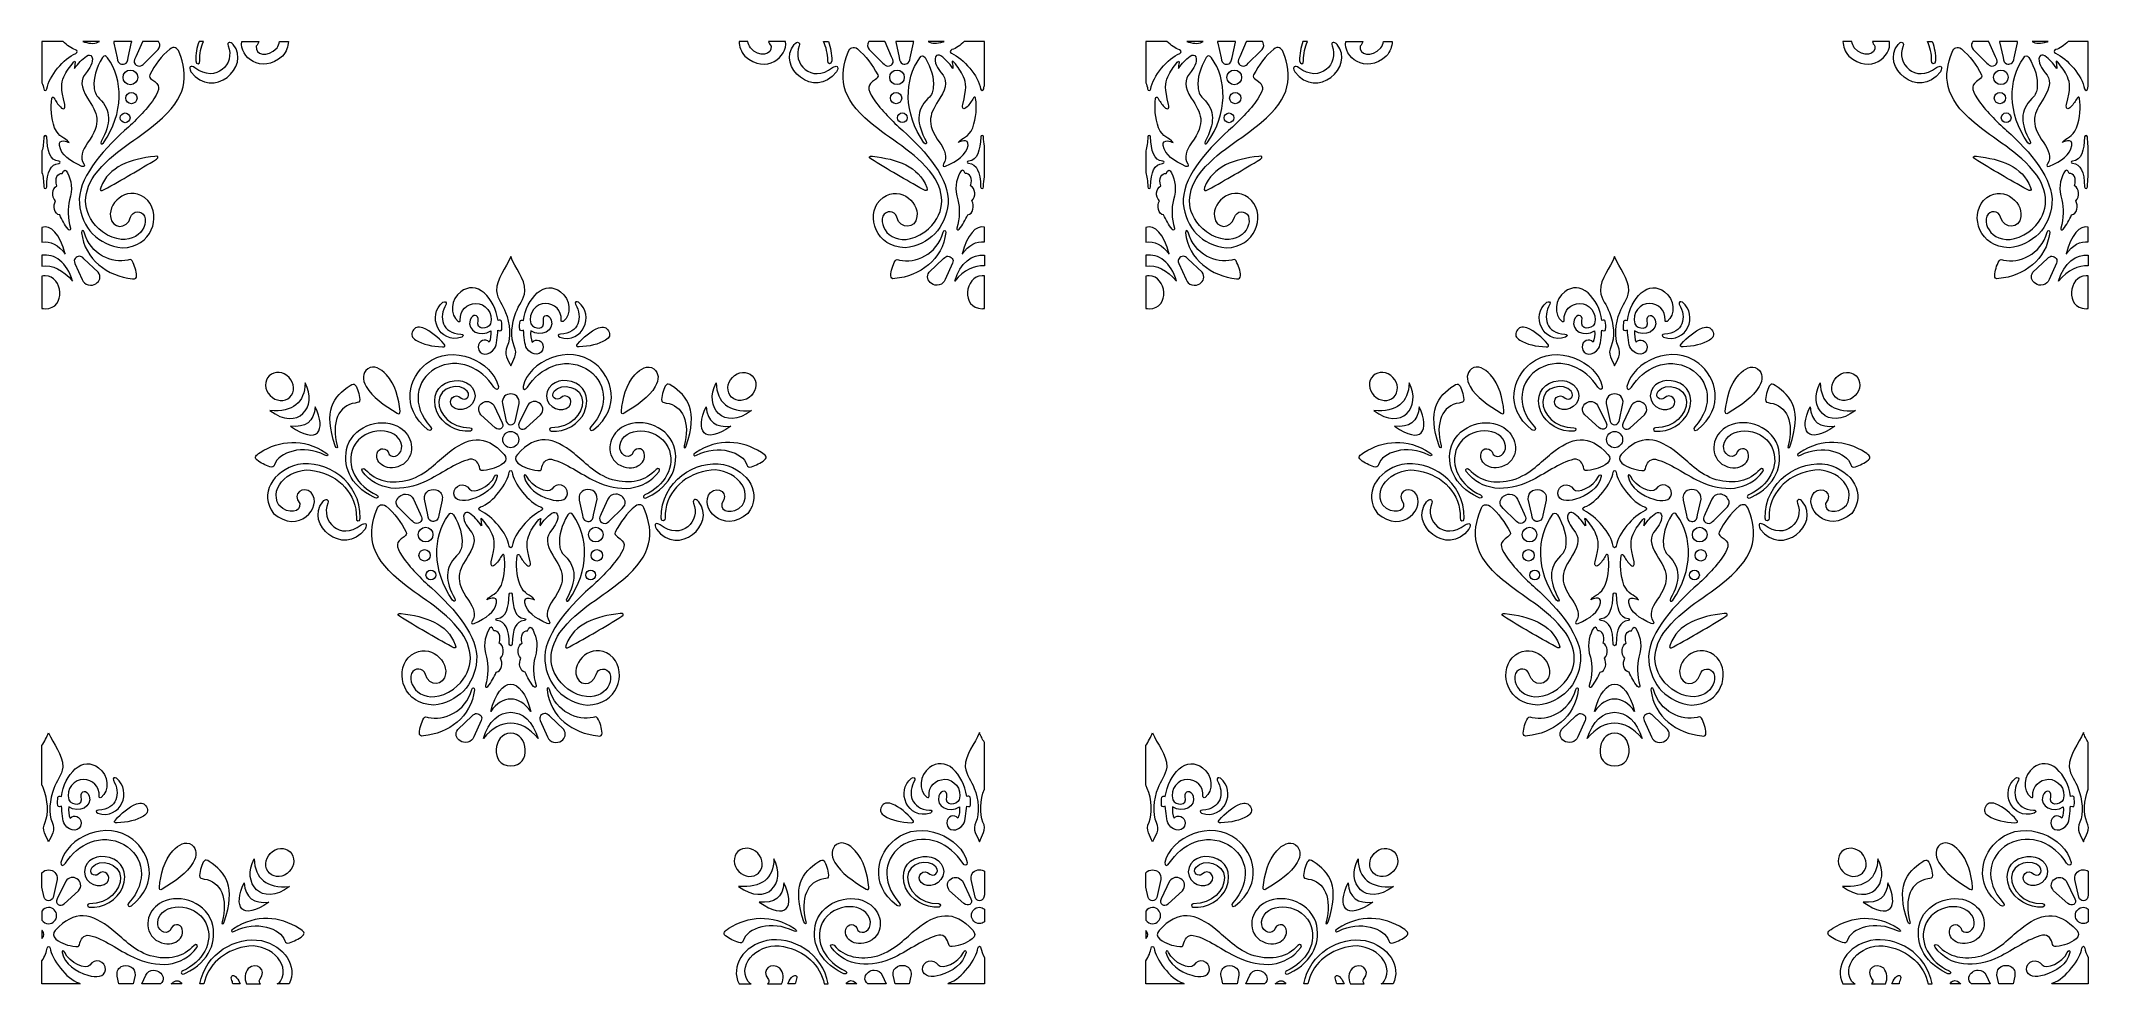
# Model space of a CAD drawing. Header units: centimetres. Extents: x -28.9 to 29, y -13.3 to 13.3.
import ezdxf

# ---------------------------------------------------------------- set-up
doc = ezdxf.new("R2010")
doc.units = ezdxf.units.CM
doc.header["$MEASUREMENT"] = 0
doc.layers.add('layer 1', color=7, linetype='Continuous')

msp = doc.modelspace()

# ---------------------------------------------------------------- linework, layer by layer
at = {"layer": 'layer 1', "color": 242, "lineweight": 9}
for centre, major_axis, ratio in [((-4.74624, 12.28905), (0, 0.2061), 0.99995148), ((-4.77433, 11.70417), (0, 0.1603), 0.99993762), ((-4.59821, 11.14704), (0, 0.1374), 0.99992722), ((-18.05111, -0.61748), (0, 0.2061), 0.99995148), ((-13.24736, -0.61748), (0, 0.2061), 0.99995148), ((-18.0792, -1.20236), (0, 0.1603), 0.99993762), ((-13.21928, -1.20236), (0, 0.1603), 0.99993762), ((-17.90308, -1.75949), (0, 0.1374), 0.99992722), ((-13.39539, -1.75949), (0, 0.1374), 0.99992722)]:
    msp.add_ellipse(centre, major_axis=major_axis, ratio=ratio, dxfattribs=at)
at = {"layer": 'layer 1', "color": 177, "lineweight": 9}
for centre, major_axis, ratio in [((26.41112, 12.28905), (0, 0.2061), 0.99995148), ((26.38303, 11.70417), (0, 0.1603), 0.99993762), ((26.55915, 11.14704), (0, 0.1374), 0.99992722), ((13.10625, -0.61748), (0, 0.2061), 0.99995148), ((17.91, -0.61748), (0, 0.2061), 0.99995148), ((13.07816, -1.20236), (0, 0.1603), 0.99993762), ((17.93808, -1.20236), (0, 0.1603), 0.99993762), ((13.25428, -1.75949), (0, 0.1374), 0.99992722), ((17.76197, -1.75949), (0, 0.1374), 0.99992722)]:
    msp.add_ellipse(centre, major_axis=major_axis, ratio=ratio, dxfattribs=at)
at = {"layer": 'layer 1', "color": 242, "lineweight": 9}
for points, knots in [([(-23.62562, 13.17615), (-23.65931, 13.28943), (-23.56615, 13.31241), (-23.48053, 13.21551), (-23.48053, 13.21551), (-22.96886, 12.58526), (-24.06177, 11.63043), (-24.67456, 12.44406), (-24.67456, 12.44406), (-24.7659, 12.5999), (-24.66753, 12.63662), (-24.56476, 12.56016), (-24.56476, 12.56016), (-23.96343, 12.09693), (-23.41386, 12.6803), (-23.62562, 13.17615)], [0, 0, 0, 0, 0.2, 0.2, 0.2, 0.2, 0.4, 0.4, 0.4, 0.4, 0.6, 0.6, 0.6, 0.6, 1, 1, 1, 1]), ([(-7.50459, 13.17773), (-7.47091, 13.29102), (-7.56407, 13.31401), (-7.64968, 13.21709), (-7.64968, 13.21709), (-8.16135, 12.58684), (-7.06844, 11.63202), (-6.45566, 12.44565), (-6.45566, 12.44565), (-6.36432, 12.60149), (-6.46268, 12.63821), (-6.56545, 12.56175), (-6.56545, 12.56175), (-7.16679, 12.09852), (-7.71635, 12.6819), (-7.50459, 13.17773)], [0, 0, 0, 0, 0.2, 0.2, 0.2, 0.2, 0.4, 0.4, 0.4, 0.4, 0.6, 0.6, 0.6, 0.6, 1, 1, 1, 1]), ([(-28.28511, 13.29993), (-28.171, 13.18982), (-28.04887, 13.1032), (-27.93508, 13.0679), (-27.93508, 13.0679), (-27.87266, 13.04725), (-27.86957, 12.98427), (-27.92577, 12.96558), (-27.92577, 12.96558), (-28.25279, 12.82086), (-28.69258, 12.3199), (-28.7409, 11.96387), (-28.7409, 11.96387), (-28.75057, 11.90392), (-28.82113, 11.90392), (-28.8308, 11.96387), (-28.8308, 11.96387), (-28.83819, 12.01835), (-28.85475, 12.07624), (-28.87867, 12.13571), (-28.87867, 12.13571), (-28.87867, 12.13571), (-28.87873, 13.3), (-28.87873, 13.3), (-28.87873, 13.3), (-28.87873, 13.3), (-28.28511, 13.29993), (-28.28511, 13.29993)], [0, 0, 0, 0, 0.125, 0.125, 0.125, 0.125, 0.25, 0.25, 0.25, 0.25, 0.375, 0.375, 0.375, 0.375, 0.5, 0.5, 0.5, 0.5, 0.625, 0.625, 0.625, 0.625, 0.75, 0.75, 0.75, 0.75, 1, 1, 1, 1]), ([(-27.6253, 12.88943), (-27.76021, 12.79086), (-27.85043, 12.69449), (-27.95905, 12.53797), (-27.95905, 12.53797), (-27.96246, 12.58743), (-27.95303, 12.6522), (-27.94275, 12.70261), (-27.94275, 12.70261), (-27.93046, 12.74709), (-27.95564, 12.75781), (-27.99208, 12.71427), (-27.99208, 12.71427), (-28.09701, 12.58196), (-28.19485, 12.45429), (-28.25852, 12.30345), (-28.25852, 12.30345), (-28.34234, 12.11269), (-28.35343, 11.97931), (-28.23727, 11.52021), (-28.23727, 11.52021), (-28.20659, 11.40541), (-28.2713, 11.35451), (-28.35992, 11.45291), (-28.35992, 11.45291), (-28.43713, 11.53335), (-28.48571, 11.61438), (-28.54156, 11.70546), (-28.54156, 11.70546), (-28.56591, 11.74405), (-28.59805, 11.73652), (-28.60377, 11.69374), (-28.60377, 11.69374), (-28.64036, 11.44027), (-28.62338, 11.14762), (-28.52144, 10.86393), (-28.52144, 10.86393), (-28.39853, 10.58378), (-28.23777, 10.60273), (-28.11153, 10.44853), (-28.11153, 10.44853), (-28.16308, 10.46921), (-28.21463, 10.4855), (-28.26619, 10.49305), (-28.26619, 10.49305), (-28.34447, 10.50189), (-28.4055, 10.46938), (-28.38798, 10.36391), (-28.38798, 10.36391), (-28.33534, 10.09594), (-28.09809, 9.93424), (-27.75372, 9.77647), (-27.75372, 9.77647), (-27.68343, 9.75589), (-27.66447, 9.78575), (-27.69687, 9.84535), (-27.69687, 9.84535), (-27.81824, 10.02374), (-27.73933, 10.22307), (-27.59284, 10.43873), (-27.59284, 10.43873), (-27.17575, 11.01775), (-27.31555, 11.26489), (-27.597, 11.70362), (-27.597, 11.70362), (-27.80108, 12.02017), (-27.79192, 12.23216), (-27.63343, 12.41511), (-27.63343, 12.41511), (-27.55369, 12.51116), (-27.4083, 12.71956), (-27.47168, 12.86779), (-27.47168, 12.86779), (-27.501, 12.9273), (-27.56553, 12.92962), (-27.6253, 12.88943)], [0, 0, 0, 0, 0.05, 0.05, 0.05, 0.05, 0.1, 0.1, 0.1, 0.1, 0.15, 0.15, 0.15, 0.15, 0.2, 0.2, 0.2, 0.2, 0.25, 0.25, 0.25, 0.25, 0.3, 0.3, 0.3, 0.3, 0.35, 0.35, 0.35, 0.35, 0.4, 0.4, 0.4, 0.4, 0.45, 0.45, 0.45, 0.45, 0.5, 0.5, 0.5, 0.5, 0.55, 0.55, 0.55, 0.55, 0.6, 0.6, 0.6, 0.6, 0.65, 0.65, 0.65, 0.65, 0.7, 0.7, 0.7, 0.7, 0.75, 0.75, 0.75, 0.75, 0.8, 0.8, 0.8, 0.8, 0.85, 0.85, 0.85, 0.85, 0.9, 0.9, 0.9, 0.9, 1, 1, 1, 1]), ([(-25.77447, 12.22758), (-25.83018, 12.27073), (-25.86546, 12.30168), (-25.83917, 12.35944), (-25.83917, 12.35944), (-25.68186, 12.64369), (-25.51467, 12.88793), (-25.2684, 13.0882), (-25.2684, 13.0882), (-25.15668, 13.17879), (-25.05081, 13.12246), (-25.0077, 12.99989), (-25.0077, 12.99989), (-24.74303, 12.34338), (-24.77121, 11.71524), (-25.62532, 11.01584), (-25.62532, 11.01584), (-26.178, 10.52629), (-26.86889, 10.22499), (-27.39805, 9.52373), (-27.39805, 9.52373), (-27.75965, 8.97234), (-27.76106, 8.40752), (-27.17119, 7.92405), (-27.17119, 7.92405), (-26.41052, 7.39996), (-25.85086, 7.95809), (-25.98701, 8.36937), (-25.98701, 8.36937), (-26.06495, 8.54381), (-26.32552, 8.53286), (-26.37602, 8.33767), (-26.37602, 8.33767), (-26.48635, 7.9826), (-26.90501, 8.00544), (-26.94676, 8.35811), (-26.94676, 8.35811), (-27.00734, 8.7914), (-26.38863, 9.30131), (-25.89501, 8.81457), (-25.89501, 8.81457), (-25.49776, 8.36084), (-25.78055, 7.48847), (-26.61541, 7.47777), (-26.61541, 7.47777), (-27.29405, 7.55082), (-27.75913, 8.04183), (-27.82447, 8.72772), (-27.82447, 8.72772), (-27.87715, 9.40471), (-27.21279, 10.18785), (-26.54578, 10.78654), (-26.54578, 10.78654), (-26.25825, 11.03863), (-25.94038, 11.35769), (-25.72021, 11.68073), (-25.72021, 11.68073), (-25.5311, 11.9811), (-25.53679, 12.06366), (-25.77447, 12.22758)], [0, 0, 0, 0, 0.0625, 0.0625, 0.0625, 0.0625, 0.125, 0.125, 0.125, 0.125, 0.1875, 0.1875, 0.1875, 0.1875, 0.25, 0.25, 0.25, 0.25, 0.3125, 0.3125, 0.3125, 0.3125, 0.375, 0.375, 0.375, 0.375, 0.4375, 0.4375, 0.4375, 0.4375, 0.5, 0.5, 0.5, 0.5, 0.5625, 0.5625, 0.5625, 0.5625, 0.625, 0.625, 0.625, 0.625, 0.6875, 0.6875, 0.6875, 0.6875, 0.75, 0.75, 0.75, 0.75, 0.8125, 0.8125, 0.8125, 0.8125, 0.875, 0.875, 0.875, 0.875, 1, 1, 1, 1]), ([(-27.25945, 13.29982), (-27.35425, 13.23138), (-27.5183, 13.23372), (-27.67681, 13.28497), (-27.67681, 13.28497), (-27.692, 13.28956), (-27.70711, 13.29434), (-27.72209, 13.29932), (-27.72209, 13.29932), (-27.72209, 13.29932), (-27.25945, 13.29982), (-27.25945, 13.29982)], [0, 0, 0, 0, 0.25, 0.25, 0.25, 0.25, 0.5, 0.5, 0.5, 0.5, 1, 1, 1, 1]), ([(-27.175, 12.84588), (-27.12126, 12.92364), (-27.07619, 12.90855), (-27.02603, 12.83804), (-27.02603, 12.83804), (-26.58599, 12.22164), (-26.56264, 11.27745), (-27.14495, 10.44067), (-27.14495, 10.44067), (-27.18991, 10.37867), (-27.24217, 10.41608), (-27.20572, 10.482), (-27.20572, 10.482), (-26.93673, 10.97854), (-26.91342, 11.35801), (-27.25733, 11.68542), (-27.25733, 11.68542), (-27.37578, 11.78934), (-27.39588, 11.91121), (-27.40779, 11.99724), (-27.40779, 11.99724), (-27.4295, 12.28219), (-27.35191, 12.53209), (-27.175, 12.84588)], [0, 0, 0, 0, 0.14285714, 0.14285714, 0.14285714, 0.14285714, 0.28571429, 0.28571429, 0.28571429, 0.28571429, 0.42857143, 0.42857143, 0.42857143, 0.42857143, 0.57142857, 0.57142857, 0.57142857, 0.57142857, 0.71428571, 0.71428571, 0.71428571, 0.71428571, 1, 1, 1, 1]), ([(-26.34721, 13.29972), (-26.34731, 13.295), (-26.34752, 13.28981), (-26.34781, 13.28497), (-26.34781, 13.28497), (-26.34781, 13.28497), (-26.44522, 12.8461), (-26.44522, 12.8461), (-26.44522, 12.8461), (-26.46018, 12.74541), (-26.48534, 12.69102), (-26.54275, 12.66868), (-26.54275, 12.66868), (-26.58621, 12.65366), (-26.62746, 12.65867), (-26.66852, 12.67431), (-26.66852, 12.67431), (-26.71745, 12.6943), (-26.74578, 12.75038), (-26.7581, 12.83591), (-26.7581, 12.83591), (-26.7581, 12.83591), (-26.84961, 13.25753), (-26.84961, 13.25753), (-26.84961, 13.25753), (-26.85252, 13.2716), (-26.85455, 13.28556), (-26.85563, 13.29933), (-26.85563, 13.29933), (-26.85563, 13.29933), (-26.34721, 13.29972), (-26.34721, 13.29972)], [0, 0, 0, 0, 0.11111111, 0.11111111, 0.11111111, 0.11111111, 0.22222222, 0.22222222, 0.22222222, 0.22222222, 0.33333333, 0.33333333, 0.33333333, 0.33333333, 0.44444444, 0.44444444, 0.44444444, 0.44444444, 0.55555556, 0.55555556, 0.55555556, 0.55555556, 0.66666667, 0.66666667, 0.66666667, 0.66666667, 0.77777778, 0.77777778, 0.77777778, 0.77777778, 1, 1, 1, 1]), ([(-25.58899, 13.29966), (-25.57584, 13.27834), (-25.56506, 13.25454), (-25.55684, 13.22927), (-25.55684, 13.22927), (-25.53588, 13.15056), (-25.58, 13.08792), (-25.64311, 13.02657), (-25.64311, 13.02657), (-25.64311, 13.02657), (-25.98818, 12.68416), (-25.98818, 12.68416), (-25.98818, 12.68416), (-26.03117, 12.64401), (-26.07195, 12.60686), (-26.12195, 12.60426), (-26.12195, 12.60426), (-26.19791, 12.59934), (-26.24987, 12.63903), (-26.27487, 12.70659), (-26.27487, 12.70659), (-26.29383, 12.76104), (-26.25251, 12.81763), (-26.23174, 12.86993), (-26.23174, 12.86993), (-26.23174, 12.86993), (-26.04503, 13.28635), (-26.04503, 13.28635), (-26.04503, 13.28635), (-26.04277, 13.29077), (-26.04044, 13.29547), (-26.03808, 13.2997), (-26.03808, 13.2997), (-26.03808, 13.2997), (-25.58899, 13.29966), (-25.58899, 13.29966)], [0, 0, 0, 0, 0.1, 0.1, 0.1, 0.1, 0.2, 0.2, 0.2, 0.2, 0.3, 0.3, 0.3, 0.3, 0.4, 0.4, 0.4, 0.4, 0.5, 0.5, 0.5, 0.5, 0.6, 0.6, 0.6, 0.6, 0.7, 0.7, 0.7, 0.7, 0.8, 0.8, 0.8, 0.8, 1, 1, 1, 1]), ([(-24.32133, 13.29954), (-24.39371, 13.13661), (-24.43159, 12.95549), (-24.42846, 12.76246), (-24.42846, 12.76246), (-24.4109, 12.65997), (-24.53164, 12.62845), (-24.54124, 12.75303), (-24.54124, 12.75303), (-24.54249, 12.95138), (-24.50817, 13.13426), (-24.44634, 13.29933), (-24.44634, 13.29933), (-24.44634, 13.29933), (-24.32133, 13.29954), (-24.32133, 13.29954)], [0, 0, 0, 0, 0.2, 0.2, 0.2, 0.2, 0.4, 0.4, 0.4, 0.4, 0.6, 0.6, 0.6, 0.6, 1, 1, 1, 1]), ([(-21.92505, 13.29933), (-21.92505, 13.29933), (-22.17435, 13.29933), (-22.17435, 13.29933), (-22.17435, 13.29933), (-22.18591, 13.23879), (-22.20912, 13.17798), (-22.24555, 13.11812), (-22.24555, 13.11812), (-22.52095, 12.8354), (-22.8705, 12.92496), (-22.82961, 13.1663), (-22.82961, 13.1663), (-22.79177, 13.21287), (-22.769, 13.25772), (-22.75839, 13.29933), (-22.75839, 13.29933), (-22.75839, 13.29933), (-23.23726, 13.29933), (-23.23726, 13.29933), (-23.23726, 13.29933), (-23.31527, 12.87784), (-22.68809, 12.35328), (-22.09327, 12.88748), (-22.09327, 12.88748), (-21.97494, 13.01965), (-21.93705, 13.16017), (-21.92505, 13.29933)], [0, 0, 0, 0, 0.125, 0.125, 0.125, 0.125, 0.25, 0.25, 0.25, 0.25, 0.375, 0.375, 0.375, 0.375, 0.5, 0.5, 0.5, 0.5, 0.625, 0.625, 0.625, 0.625, 0.75, 0.75, 0.75, 0.75, 1, 1, 1, 1]), ([(-7.89267, 13.29933), (-7.81654, 12.87811), (-8.44287, 12.35555), (-9.03695, 12.88907), (-9.03695, 12.88907), (-9.15687, 13.01676), (-9.19276, 13.16068), (-9.20504, 13.29933), (-9.20504, 13.29933), (-9.20504, 13.29933), (-8.95556, 13.29933), (-8.95556, 13.29933), (-8.95556, 13.29933), (-8.94389, 13.23931), (-8.92077, 13.17904), (-8.88466, 13.11971), (-8.88466, 13.11971), (-8.631, 12.83103), (-8.25972, 12.92654), (-8.30061, 13.16789), (-8.30061, 13.16789), (-8.33796, 13.21387), (-8.36429, 13.25816), (-8.37507, 13.29933), (-8.37507, 13.29933), (-8.37507, 13.29933), (-7.89267, 13.29933), (-7.89267, 13.29933)], [0, 0, 0, 0, 0.125, 0.125, 0.125, 0.125, 0.25, 0.25, 0.25, 0.25, 0.375, 0.375, 0.375, 0.375, 0.5, 0.5, 0.5, 0.5, 0.625, 0.625, 0.625, 0.625, 0.75, 0.75, 0.75, 0.75, 1, 1, 1, 1]), ([(-6.81969, 13.29933), (-6.74776, 13.13681), (-6.69864, 12.95646), (-6.70175, 12.76405), (-6.70175, 12.76405), (-6.71932, 12.66156), (-6.59858, 12.63004), (-6.58897, 12.75462), (-6.58897, 12.75462), (-6.58774, 12.95234), (-6.62183, 13.13467), (-6.68329, 13.29933), (-6.68329, 13.29933), (-6.68329, 13.29933), (-6.81969, 13.29933), (-6.81969, 13.29933)], [0, 0, 0, 0, 0.2, 0.2, 0.2, 0.2, 0.4, 0.4, 0.4, 0.4, 0.6, 0.6, 0.6, 0.6, 1, 1, 1, 1]), ([(-5.35575, 12.22916), (-5.30003, 12.27232), (-5.26475, 12.30327), (-5.29105, 12.36103), (-5.29105, 12.36103), (-5.44836, 12.64528), (-5.61554, 12.88952), (-5.86181, 13.08979), (-5.86181, 13.08979), (-5.97354, 13.18038), (-6.0794, 13.12405), (-6.12252, 13.00148), (-6.12252, 13.00148), (-6.38718, 12.34496), (-6.359, 11.71683), (-5.5049, 11.01743), (-5.5049, 11.01743), (-4.95221, 10.52788), (-4.26133, 10.22657), (-3.73216, 9.52531), (-3.73216, 9.52531), (-3.37057, 8.97393), (-3.36915, 8.40911), (-3.95902, 7.92563), (-3.95902, 7.92563), (-4.71969, 7.40155), (-5.27935, 7.95968), (-5.14321, 8.37095), (-5.14321, 8.37095), (-5.06527, 8.5454), (-4.80469, 8.53445), (-4.75419, 8.33926), (-4.75419, 8.33926), (-4.64386, 7.98419), (-4.22521, 8.00702), (-4.18346, 8.3597), (-4.18346, 8.3597), (-4.12287, 8.79299), (-4.74158, 9.3029), (-5.23521, 8.81616), (-5.23521, 8.81616), (-5.63245, 8.36243), (-5.34966, 7.49006), (-4.5148, 7.47936), (-4.5148, 7.47936), (-3.83617, 7.55241), (-3.37108, 8.04342), (-3.30575, 8.7293), (-3.30575, 8.7293), (-3.25307, 9.4063), (-3.91743, 10.18944), (-4.58443, 10.78813), (-4.58443, 10.78813), (-4.87196, 11.04022), (-5.18984, 11.35928), (-5.41001, 11.68232), (-5.41001, 11.68232), (-5.59911, 11.98269), (-5.59342, 12.06525), (-5.35575, 12.22916)], [0, 0, 0, 0, 0.0625, 0.0625, 0.0625, 0.0625, 0.125, 0.125, 0.125, 0.125, 0.1875, 0.1875, 0.1875, 0.1875, 0.25, 0.25, 0.25, 0.25, 0.3125, 0.3125, 0.3125, 0.3125, 0.375, 0.375, 0.375, 0.375, 0.4375, 0.4375, 0.4375, 0.4375, 0.5, 0.5, 0.5, 0.5, 0.5625, 0.5625, 0.5625, 0.5625, 0.625, 0.625, 0.625, 0.625, 0.6875, 0.6875, 0.6875, 0.6875, 0.75, 0.75, 0.75, 0.75, 0.8125, 0.8125, 0.8125, 0.8125, 0.875, 0.875, 0.875, 0.875, 1, 1, 1, 1]), ([(-5.09125, 13.29933), (-5.08919, 13.2956), (-5.08716, 13.2918), (-5.08518, 13.28794), (-5.08518, 13.28794), (-5.08518, 13.28794), (-4.89847, 12.87152), (-4.89847, 12.87152), (-4.89847, 12.87152), (-4.8777, 12.81922), (-4.83639, 12.76262), (-4.85534, 12.70818), (-4.85534, 12.70818), (-4.88034, 12.64062), (-4.9323, 12.60093), (-5.00827, 12.60584), (-5.00827, 12.60584), (-5.05827, 12.60845), (-5.09904, 12.6456), (-5.14204, 12.68574), (-5.14204, 12.68574), (-5.14204, 12.68574), (-5.48711, 13.02816), (-5.48711, 13.02816), (-5.48711, 13.02816), (-5.55022, 13.0895), (-5.59433, 13.15215), (-5.57338, 13.23086), (-5.57338, 13.23086), (-5.56536, 13.25551), (-5.5549, 13.27845), (-5.5422, 13.29933), (-5.5422, 13.29933), (-5.5422, 13.29933), (-5.09125, 13.29933), (-5.09125, 13.29933)], [0, 0, 0, 0, 0.1, 0.1, 0.1, 0.1, 0.2, 0.2, 0.2, 0.2, 0.3, 0.3, 0.3, 0.3, 0.4, 0.4, 0.4, 0.4, 0.5, 0.5, 0.5, 0.5, 0.6, 0.6, 0.6, 0.6, 0.7, 0.7, 0.7, 0.7, 0.8, 0.8, 0.8, 0.8, 1, 1, 1, 1]), ([(-4.27472, 13.29933), (-4.27583, 13.28607), (-4.27781, 13.27264), (-4.2806, 13.25911), (-4.2806, 13.25911), (-4.2806, 13.25911), (-4.37211, 12.8375), (-4.37211, 12.8375), (-4.37211, 12.8375), (-4.38443, 12.75197), (-4.41277, 12.69589), (-4.4617, 12.6759), (-4.4617, 12.6759), (-4.50276, 12.66026), (-4.54401, 12.65525), (-4.58747, 12.67027), (-4.58747, 12.67027), (-4.64488, 12.69261), (-4.67004, 12.747), (-4.685, 12.84769), (-4.685, 12.84769), (-4.685, 12.84769), (-4.78241, 13.28655), (-4.78241, 13.28655), (-4.78241, 13.28655), (-4.78267, 13.29086), (-4.78286, 13.29512), (-4.78297, 13.29933), (-4.78297, 13.29933), (-4.78297, 13.29933), (-4.27472, 13.29933), (-4.27472, 13.29933)], [0, 0, 0, 0, 0.11111111, 0.11111111, 0.11111111, 0.11111111, 0.22222222, 0.22222222, 0.22222222, 0.22222222, 0.33333333, 0.33333333, 0.33333333, 0.33333333, 0.44444444, 0.44444444, 0.44444444, 0.44444444, 0.55555556, 0.55555556, 0.55555556, 0.55555556, 0.66666667, 0.66666667, 0.66666667, 0.66666667, 0.77777778, 0.77777778, 0.77777778, 0.77777778, 1, 1, 1, 1]), ([(-3.95521, 12.84746), (-4.00895, 12.92522), (-4.05403, 12.91014), (-4.10419, 12.83962), (-4.10419, 12.83962), (-4.54423, 12.22323), (-4.56758, 11.27905), (-3.98527, 10.44225), (-3.98527, 10.44225), (-3.9403, 10.38026), (-3.88805, 10.41767), (-3.92449, 10.48358), (-3.92449, 10.48358), (-4.19349, 10.98013), (-4.2168, 11.3596), (-3.87289, 11.687), (-3.87289, 11.687), (-3.75443, 11.79092), (-3.73433, 11.9128), (-3.72243, 11.99883), (-3.72243, 11.99883), (-3.70071, 12.28378), (-3.7783, 12.53368), (-3.95521, 12.84746)], [0, 0, 0, 0, 0.14285714, 0.14285714, 0.14285714, 0.14285714, 0.28571429, 0.28571429, 0.28571429, 0.28571429, 0.42857143, 0.42857143, 0.42857143, 0.42857143, 0.57142857, 0.57142857, 0.57142857, 0.57142857, 0.71428571, 0.71428571, 0.71428571, 0.71428571, 1, 1, 1, 1]), ([(-3.50491, 12.89103), (-3.37, 12.79245), (-3.27979, 12.69608), (-3.17116, 12.53956), (-3.17116, 12.53956), (-3.16775, 12.58901), (-3.17719, 12.65379), (-3.18747, 12.7042), (-3.18747, 12.7042), (-3.19975, 12.74868), (-3.17458, 12.7594), (-3.13813, 12.71585), (-3.13813, 12.71585), (-3.03321, 12.58354), (-2.93536, 12.45588), (-2.87169, 12.30504), (-2.87169, 12.30504), (-2.78787, 12.11428), (-2.77678, 11.9809), (-2.89294, 11.5218), (-2.89294, 11.5218), (-2.92362, 11.407), (-2.85892, 11.3561), (-2.77029, 11.4545), (-2.77029, 11.4545), (-2.69309, 11.53494), (-2.64451, 11.61597), (-2.58865, 11.70705), (-2.58865, 11.70705), (-2.5643, 11.74565), (-2.53216, 11.73811), (-2.52644, 11.69533), (-2.52644, 11.69533), (-2.48985, 11.44186), (-2.50684, 11.14921), (-2.60877, 10.86552), (-2.60877, 10.86552), (-2.73169, 10.58537), (-2.89244, 10.60432), (-3.01868, 10.45012), (-3.01868, 10.45012), (-2.96713, 10.47081), (-2.91559, 10.48708), (-2.86403, 10.49464), (-2.86403, 10.49464), (-2.78574, 10.50348), (-2.72471, 10.47097), (-2.74223, 10.3655), (-2.74223, 10.3655), (-2.79487, 10.09753), (-3.03213, 9.93583), (-3.37649, 9.77805), (-3.37649, 9.77805), (-3.44679, 9.75748), (-3.46575, 9.78734), (-3.43335, 9.84694), (-3.43335, 9.84694), (-3.31197, 10.02533), (-3.39088, 10.22467), (-3.53737, 10.44032), (-3.53737, 10.44032), (-3.95446, 11.01933), (-3.81466, 11.26648), (-3.53322, 11.7052), (-3.53322, 11.7052), (-3.32913, 12.02176), (-3.3383, 12.23374), (-3.49679, 12.41671), (-3.49679, 12.41671), (-3.57653, 12.51275), (-3.72192, 12.72115), (-3.65853, 12.86938), (-3.65853, 12.86938), (-3.62922, 12.92889), (-3.56468, 12.93121), (-3.50491, 12.89103)], [0, 0, 0, 0, 0.05, 0.05, 0.05, 0.05, 0.1, 0.1, 0.1, 0.1, 0.15, 0.15, 0.15, 0.15, 0.2, 0.2, 0.2, 0.2, 0.25, 0.25, 0.25, 0.25, 0.3, 0.3, 0.3, 0.3, 0.35, 0.35, 0.35, 0.35, 0.4, 0.4, 0.4, 0.4, 0.45, 0.45, 0.45, 0.45, 0.5, 0.5, 0.5, 0.5, 0.55, 0.55, 0.55, 0.55, 0.6, 0.6, 0.6, 0.6, 0.65, 0.65, 0.65, 0.65, 0.7, 0.7, 0.7, 0.7, 0.75, 0.75, 0.75, 0.75, 0.8, 0.8, 0.8, 0.8, 0.85, 0.85, 0.85, 0.85, 0.9, 0.9, 0.9, 0.9, 1, 1, 1, 1]), ([(-3.41293, 13.29933), (-3.42633, 13.29492), (-3.43983, 13.29065), (-3.45341, 13.28655), (-3.45341, 13.28655), (-3.61068, 13.23571), (-3.7734, 13.2325), (-3.86853, 13.29932), (-3.86853, 13.29932), (-3.86853, 13.29932), (-3.41293, 13.29933), (-3.41293, 13.29933)], [0, 0, 0, 0, 0.25, 0.25, 0.25, 0.25, 0.5, 0.5, 0.5, 0.5, 1, 1, 1, 1]), ([(-2.28022, 12.05468), (-2.28903, 12.02414), (-2.2955, 11.99436), (-2.29942, 11.96546), (-2.29942, 11.96546), (-2.30909, 11.90551), (-2.37965, 11.90551), (-2.38932, 11.96546), (-2.38932, 11.96546), (-2.43763, 12.32149), (-2.87742, 12.82245), (-3.20444, 12.96716), (-3.20444, 12.96716), (-3.26064, 12.98586), (-3.25756, 13.04884), (-3.19513, 13.06949), (-3.19513, 13.06949), (-3.08189, 13.10462), (-2.96037, 13.18997), (-2.84675, 13.29932), (-2.84675, 13.29932), (-2.84675, 13.29932), (-2.28022, 13.29935), (-2.28022, 13.29935), (-2.28022, 13.29935), (-2.28022, 13.29935), (-2.28022, 12.05468), (-2.28022, 12.05468)], [0, 0, 0, 0, 0.125, 0.125, 0.125, 0.125, 0.25, 0.25, 0.25, 0.25, 0.375, 0.375, 0.375, 0.375, 0.5, 0.5, 0.5, 0.5, 0.625, 0.625, 0.625, 0.625, 0.75, 0.75, 0.75, 0.75, 1, 1, 1, 1]), ([(-26.38398, 12.49356), (-26.49778, 12.49356), (-26.59007, 12.40127), (-26.59007, 12.28747), (-26.59007, 12.28747), (-26.59007, 12.17367), (-26.49778, 12.08136), (-26.38398, 12.08136), (-26.38398, 12.08136), (-26.27018, 12.08136), (-26.17788, 12.17367), (-26.17788, 12.28747), (-26.17788, 12.28747), (-26.17788, 12.40127), (-26.27018, 12.49356), (-26.38398, 12.49356)], [0, 0, 0, 0, 0.2, 0.2, 0.2, 0.2, 0.4, 0.4, 0.4, 0.4, 0.6, 0.6, 0.6, 0.6, 1, 1, 1, 1]), ([(-26.35589, 11.86288), (-26.4444, 11.86288), (-26.51618, 11.79109), (-26.51618, 11.70258), (-26.51618, 11.70258), (-26.51618, 11.61407), (-26.4444, 11.54228), (-26.35589, 11.54228), (-26.35589, 11.54228), (-26.26737, 11.54228), (-26.19559, 11.61407), (-26.19559, 11.70258), (-26.19559, 11.70258), (-26.19559, 11.79109), (-26.26737, 11.86288), (-26.35589, 11.86288)], [0, 0, 0, 0, 0.2, 0.2, 0.2, 0.2, 0.4, 0.4, 0.4, 0.4, 0.6, 0.6, 0.6, 0.6, 1, 1, 1, 1]), ([(-26.532, 11.28285), (-26.60788, 11.28285), (-26.6694, 11.22132), (-26.6694, 11.14545), (-26.6694, 11.14545), (-26.6694, 11.06958), (-26.60788, 11.00805), (-26.532, 11.00805), (-26.532, 11.00805), (-26.45614, 11.00805), (-26.39461, 11.06958), (-26.39461, 11.14545), (-26.39461, 11.14545), (-26.39461, 11.22132), (-26.45614, 11.28285), (-26.532, 11.28285)], [0, 0, 0, 0, 0.2, 0.2, 0.2, 0.2, 0.4, 0.4, 0.4, 0.4, 0.6, 0.6, 0.6, 0.6, 1, 1, 1, 1]), ([(-28.87872, 10.21071), (-28.84725, 10.32111), (-28.83204, 10.45737), (-28.82555, 10.60867), (-28.82555, 10.60867), (-28.81787, 10.65536), (-28.75383, 10.65537), (-28.74614, 10.60867), (-28.74614, 10.60867), (-28.72967, 10.22504), (-28.65756, 9.93809), (-28.40487, 9.9244), (-28.40487, 9.9244), (-28.34633, 9.92502), (-28.35118, 9.86071), (-28.40571, 9.86118), (-28.40571, 9.86118), (-28.63883, 9.83007), (-28.73696, 9.63309), (-28.74495, 9.19764), (-28.74495, 9.19764), (-28.74712, 9.13614), (-28.82457, 9.13614), (-28.82674, 9.19764), (-28.82674, 9.19764), (-28.82981, 9.36539), (-28.84632, 9.49775), (-28.87872, 9.59887), (-28.87872, 9.59887), (-28.87872, 9.59887), (-28.87872, 10.21071), (-28.87872, 10.21071)], [0, 0, 0, 0, 0.11111111, 0.11111111, 0.11111111, 0.11111111, 0.22222222, 0.22222222, 0.22222222, 0.22222222, 0.33333333, 0.33333333, 0.33333333, 0.33333333, 0.44444444, 0.44444444, 0.44444444, 0.44444444, 0.55555556, 0.55555556, 0.55555556, 0.55555556, 0.66666667, 0.66666667, 0.66666667, 0.66666667, 0.77777778, 0.77777778, 0.77777778, 0.77777778, 1, 1, 1, 1]), ([(-2.28019, 9.4805), (-2.29396, 9.4007), (-2.3015, 9.3073), (-2.30347, 9.19923), (-2.30347, 9.19923), (-2.30564, 9.13773), (-2.38309, 9.13773), (-2.38526, 9.19923), (-2.38526, 9.19923), (-2.39325, 9.63468), (-2.49138, 9.83165), (-2.72451, 9.86277), (-2.72451, 9.86277), (-2.77904, 9.8623), (-2.78389, 9.92661), (-2.72535, 9.92599), (-2.72535, 9.92599), (-2.47265, 9.93968), (-2.40055, 10.22663), (-2.38407, 10.61026), (-2.38407, 10.61026), (-2.37639, 10.65696), (-2.31235, 10.65695), (-2.30466, 10.61026), (-2.30466, 10.61026), (-2.30058, 10.51497), (-2.29309, 10.4257), (-2.28022, 10.34505), (-2.28022, 10.34505), (-2.28022, 10.34505), (-2.28019, 9.4805), (-2.28019, 9.4805)], [0, 0, 0, 0, 0.11111111, 0.11111111, 0.11111111, 0.11111111, 0.22222222, 0.22222222, 0.22222222, 0.22222222, 0.33333333, 0.33333333, 0.33333333, 0.33333333, 0.44444444, 0.44444444, 0.44444444, 0.44444444, 0.55555556, 0.55555556, 0.55555556, 0.55555556, 0.66666667, 0.66666667, 0.66666667, 0.66666667, 0.77777778, 0.77777778, 0.77777778, 0.77777778, 1, 1, 1, 1]), ([(-27.12355, 9.12034), (-27.20581, 9.07221), (-27.2625, 9.0761), (-27.22204, 9.18023), (-27.22204, 9.18023), (-26.99084, 9.77897), (-26.3808, 9.98257), (-25.69212, 10.05888), (-25.69212, 10.05888), (-25.60832, 10.07871), (-25.57449, 10.02015), (-25.64506, 9.98213), (-25.64506, 9.98213), (-26.1292, 9.6832), (-26.62374, 9.39822), (-27.12355, 9.12034)], [0, 0, 0, 0, 0.2, 0.2, 0.2, 0.2, 0.4, 0.4, 0.4, 0.4, 0.6, 0.6, 0.6, 0.6, 1, 1, 1, 1]), ([(-4.00666, 9.12193), (-3.9244, 9.0738), (-3.86771, 9.07768), (-3.90817, 9.18182), (-3.90817, 9.18182), (-4.13937, 9.78056), (-4.74942, 9.98415), (-5.4381, 10.06047), (-5.4381, 10.06047), (-5.5219, 10.0803), (-5.55573, 10.02174), (-5.48515, 9.98371), (-5.48515, 9.98371), (-5.00101, 9.68479), (-4.50647, 9.39981), (-4.00666, 9.12193)], [0, 0, 0, 0, 0.2, 0.2, 0.2, 0.2, 0.4, 0.4, 0.4, 0.4, 0.6, 0.6, 0.6, 0.6, 1, 1, 1, 1]), ([(-28.30907, 9.57181), (-28.43061, 9.59608), (-28.52979, 9.43243), (-28.46053, 9.2284), (-28.46053, 9.2284), (-28.5927, 9.151), (-28.62572, 8.92272), (-28.49582, 8.79938), (-28.49582, 8.79938), (-28.57497, 8.67828), (-28.53319, 8.42007), (-28.37833, 8.40458), (-28.37833, 8.40458), (-28.31131, 8.26474), (-28.24039, 8.12654), (-28.14187, 7.99985), (-28.14187, 7.99985), (-28.10503, 7.95503), (-28.05737, 7.98464), (-28.07051, 8.02771), (-28.07051, 8.02771), (-28.15739, 8.31394), (-28.164, 8.59858), (-28.10021, 8.82739), (-28.10021, 8.82739), (-28.00403, 9.12887), (-28.05296, 9.3795), (-28.15582, 9.59009), (-28.15582, 9.59009), (-28.21132, 9.70332), (-28.25978, 9.69865), (-28.30907, 9.57181)], [0, 0, 0, 0, 0.11111111, 0.11111111, 0.11111111, 0.11111111, 0.22222222, 0.22222222, 0.22222222, 0.22222222, 0.33333333, 0.33333333, 0.33333333, 0.33333333, 0.44444444, 0.44444444, 0.44444444, 0.44444444, 0.55555556, 0.55555556, 0.55555556, 0.55555556, 0.66666667, 0.66666667, 0.66666667, 0.66666667, 0.77777778, 0.77777778, 0.77777778, 0.77777778, 1, 1, 1, 1]), ([(-2.82114, 9.5734), (-2.6996, 9.59767), (-2.60043, 9.43402), (-2.66969, 9.22999), (-2.66969, 9.22999), (-2.53751, 9.15259), (-2.5045, 8.92431), (-2.63439, 8.80097), (-2.63439, 8.80097), (-2.55524, 8.67987), (-2.59703, 8.42165), (-2.75189, 8.40617), (-2.75189, 8.40617), (-2.81891, 8.26632), (-2.88983, 8.12812), (-2.98834, 8.00143), (-2.98834, 8.00143), (-3.02518, 7.95662), (-3.07284, 7.98624), (-3.05971, 8.02931), (-3.05971, 8.02931), (-2.97283, 8.31554), (-2.96621, 8.60016), (-3.03001, 8.82898), (-3.03001, 8.82898), (-3.12619, 9.13046), (-3.07726, 9.38109), (-2.97439, 9.59168), (-2.97439, 9.59168), (-2.91889, 9.70491), (-2.87043, 9.70023), (-2.82114, 9.5734)], [0, 0, 0, 0, 0.11111111, 0.11111111, 0.11111111, 0.11111111, 0.22222222, 0.22222222, 0.22222222, 0.22222222, 0.33333333, 0.33333333, 0.33333333, 0.33333333, 0.44444444, 0.44444444, 0.44444444, 0.44444444, 0.55555556, 0.55555556, 0.55555556, 0.55555556, 0.66666667, 0.66666667, 0.66666667, 0.66666667, 0.77777778, 0.77777778, 0.77777778, 0.77777778, 1, 1, 1, 1]), ([(-28.87872, 8.04896), (-28.63299, 8.133), (-28.37114, 7.88152), (-28.22174, 7.29449), (-28.22174, 7.29449), (-28.40958, 7.56589), (-28.64804, 7.68062), (-28.87868, 7.63872), (-28.87868, 7.63872), (-28.87868, 7.63872), (-28.87872, 8.04896), (-28.87872, 8.04896)], [0, 0, 0, 0, 0.25, 0.25, 0.25, 0.25, 0.5, 0.5, 0.5, 0.5, 1, 1, 1, 1]), ([(-2.28018, 7.64471), (-2.50181, 7.67246), (-2.72841, 7.55625), (-2.90847, 7.29608), (-2.90847, 7.29608), (-2.76486, 7.86036), (-2.51737, 8.1146), (-2.28018, 8.05881), (-2.28018, 8.05881), (-2.28018, 8.05881), (-2.28018, 7.64471), (-2.28018, 7.64471)], [0, 0, 0, 0, 0.25, 0.25, 0.25, 0.25, 0.5, 0.5, 0.5, 0.5, 1, 1, 1, 1]), ([(-27.7611, 7.90414), (-27.76848, 7.98219), (-27.70786, 7.98366), (-27.69054, 7.9169), (-27.69054, 7.9169), (-27.51112, 7.27976), (-26.89033, 7.02492), (-26.45742, 7.13036), (-26.45742, 7.13036), (-26.41297, 7.14377), (-26.36569, 7.15812), (-26.33439, 7.11022), (-26.33439, 7.11022), (-26.2602, 6.96804), (-26.21512, 6.83699), (-26.20891, 6.68168), (-26.20891, 6.68168), (-26.21054, 6.62541), (-26.23831, 6.59132), (-26.32361, 6.60592), (-26.32361, 6.60592), (-27.02821, 6.67722), (-27.67401, 7.14075), (-27.7611, 7.90414)], [0, 0, 0, 0, 0.14285714, 0.14285714, 0.14285714, 0.14285714, 0.28571429, 0.28571429, 0.28571429, 0.28571429, 0.42857143, 0.42857143, 0.42857143, 0.42857143, 0.57142857, 0.57142857, 0.57142857, 0.57142857, 0.71428571, 0.71428571, 0.71428571, 0.71428571, 1, 1, 1, 1]), ([(-3.36911, 7.90573), (-3.36174, 7.98378), (-3.42236, 7.98525), (-3.43968, 7.91849), (-3.43968, 7.91849), (-3.6191, 7.28135), (-4.23988, 7.02651), (-4.67279, 7.13195), (-4.67279, 7.13195), (-4.71725, 7.14536), (-4.76453, 7.1597), (-4.79583, 7.11181), (-4.79583, 7.11181), (-4.87001, 6.96963), (-4.9151, 6.83858), (-4.92131, 6.68327), (-4.92131, 6.68327), (-4.91968, 6.627), (-4.8919, 6.5929), (-4.80661, 6.6075), (-4.80661, 6.6075), (-4.10201, 6.6788), (-3.45621, 7.14234), (-3.36911, 7.90573)], [0, 0, 0, 0, 0.14285714, 0.14285714, 0.14285714, 0.14285714, 0.28571429, 0.28571429, 0.28571429, 0.28571429, 0.42857143, 0.42857143, 0.42857143, 0.42857143, 0.57142857, 0.57142857, 0.57142857, 0.57142857, 0.71428571, 0.71428571, 0.71428571, 0.71428571, 1, 1, 1, 1]), ([(-28.87872, 7.26605), (-28.53282, 7.31901), (-28.16594, 7.07489), (-28.01323, 6.53366), (-28.01323, 6.53366), (-28.28467, 6.85703), (-28.58327, 6.99982), (-28.87868, 6.96202), (-28.87868, 6.96202), (-28.87868, 6.96202), (-28.87872, 7.26605), (-28.87872, 7.26605)], [0, 0, 0, 0, 0.25, 0.25, 0.25, 0.25, 0.5, 0.5, 0.5, 0.5, 1, 1, 1, 1]), ([(-27.95102, 7.03878), (-27.97487, 7.09965), (-27.97109, 7.13493), (-27.94217, 7.17811), (-27.94217, 7.17811), (-27.9105, 7.21372), (-27.87183, 7.23678), (-27.82186, 7.2396), (-27.82186, 7.2396), (-27.77973, 7.23798), (-27.74379, 7.22235), (-27.69492, 7.17056), (-27.69492, 7.17056), (-27.69492, 7.17056), (-27.28929, 6.78962), (-27.28929, 6.78962), (-27.28929, 6.78962), (-27.24763, 6.7296), (-27.2389, 6.66908), (-27.25065, 6.60509), (-27.25065, 6.60509), (-27.27525, 6.50607), (-27.39949, 6.38764), (-27.57781, 6.42997), (-27.57781, 6.42997), (-27.66139, 6.4546), (-27.71547, 6.50453), (-27.74444, 6.57998), (-27.74444, 6.57998), (-27.74444, 6.57998), (-27.95102, 7.03878), (-27.95102, 7.03878)], [0, 0, 0, 0, 0.11111111, 0.11111111, 0.11111111, 0.11111111, 0.22222222, 0.22222222, 0.22222222, 0.22222222, 0.33333333, 0.33333333, 0.33333333, 0.33333333, 0.44444444, 0.44444444, 0.44444444, 0.44444444, 0.55555556, 0.55555556, 0.55555556, 0.55555556, 0.66666667, 0.66666667, 0.66666667, 0.66666667, 0.77777778, 0.77777778, 0.77777778, 0.77777778, 1, 1, 1, 1]), ([(-15.64924, 4.14306), (-15.7116, 4.31367), (-15.8654, 4.48287), (-15.7471, 4.69778), (-15.7471, 4.69778), (-15.64761, 4.93053), (-15.66411, 5.35207), (-15.79778, 5.65208), (-15.79778, 5.65208), (-15.86885, 5.86375), (-16.02425, 6.01538), (-16.04925, 6.25853), (-16.04925, 6.25853), (-16.05637, 6.62032), (-15.77087, 6.90192), (-15.64924, 7.22732), (-15.64924, 7.22732), (-15.5276, 6.90192), (-15.2421, 6.62032), (-15.24922, 6.25853), (-15.24922, 6.25853), (-15.27422, 6.01538), (-15.42962, 5.86375), (-15.50069, 5.65208), (-15.50069, 5.65208), (-15.63436, 5.35207), (-15.65087, 4.93053), (-15.55137, 4.69778), (-15.55137, 4.69778), (-15.43307, 4.48287), (-15.58687, 4.31367), (-15.64924, 4.14306)], [0, 0, 0, 0, 0.11111111, 0.11111111, 0.11111111, 0.11111111, 0.22222222, 0.22222222, 0.22222222, 0.22222222, 0.33333333, 0.33333333, 0.33333333, 0.33333333, 0.44444444, 0.44444444, 0.44444444, 0.44444444, 0.55555556, 0.55555556, 0.55555556, 0.55555556, 0.66666667, 0.66666667, 0.66666667, 0.66666667, 0.77777778, 0.77777778, 0.77777778, 0.77777778, 1, 1, 1, 1]), ([(-3.17919, 7.04037), (-3.15534, 7.10123), (-3.15913, 7.13652), (-3.18805, 7.1797), (-3.18805, 7.1797), (-3.21972, 7.2153), (-3.25839, 7.23837), (-3.30836, 7.24119), (-3.30836, 7.24119), (-3.35049, 7.23957), (-3.38642, 7.22394), (-3.4353, 7.17215), (-3.4353, 7.17215), (-3.4353, 7.17215), (-3.84093, 6.79121), (-3.84093, 6.79121), (-3.84093, 6.79121), (-3.88259, 6.73118), (-3.89131, 6.67067), (-3.87956, 6.60668), (-3.87956, 6.60668), (-3.85497, 6.50766), (-3.73073, 6.38923), (-3.55241, 6.43156), (-3.55241, 6.43156), (-3.46882, 6.45619), (-3.41475, 6.50612), (-3.38577, 6.58157), (-3.38577, 6.58157), (-3.38577, 6.58157), (-3.17919, 7.04037), (-3.17919, 7.04037)], [0, 0, 0, 0, 0.11111111, 0.11111111, 0.11111111, 0.11111111, 0.22222222, 0.22222222, 0.22222222, 0.22222222, 0.33333333, 0.33333333, 0.33333333, 0.33333333, 0.44444444, 0.44444444, 0.44444444, 0.44444444, 0.55555556, 0.55555556, 0.55555556, 0.55555556, 0.66666667, 0.66666667, 0.66666667, 0.66666667, 0.77777778, 0.77777778, 0.77777778, 0.77777778, 1, 1, 1, 1]), ([(-2.28018, 6.9667), (-2.28018, 6.9667), (-2.28018, 7.27134), (-2.28018, 7.27134), (-2.28018, 7.27134), (-2.61748, 7.30693), (-2.96848, 7.06157), (-3.11699, 6.53525), (-3.11699, 6.53525), (-2.85431, 6.84817), (-2.5662, 6.99199), (-2.28018, 6.9667)], [0, 0, 0, 0, 0.25, 0.25, 0.25, 0.25, 0.5, 0.5, 0.5, 0.5, 1, 1, 1, 1]), ([(-28.87871, 6.67457), (-28.84951, 6.68155), (-28.8185, 6.68496), (-28.78586, 6.68425), (-28.78586, 6.68425), (-28.29043, 6.68578), (-28.18325, 5.75837), (-28.78584, 5.75783), (-28.78584, 5.75783), (-28.8189, 5.75786), (-28.84983, 5.76071), (-28.87868, 5.76606), (-28.87868, 5.76606), (-28.87868, 5.76606), (-28.87871, 6.67457), (-28.87871, 6.67457)], [0, 0, 0, 0, 0.2, 0.2, 0.2, 0.2, 0.4, 0.4, 0.4, 0.4, 0.6, 0.6, 0.6, 0.6, 1, 1, 1, 1]), ([(-17.07226, 5.43295), (-17.06855, 5.39294), (-17.09953, 5.38286), (-17.12936, 5.4017), (-17.12936, 5.4017), (-17.38022, 5.57826), (-17.34178, 6.03484), (-17.05817, 6.23626), (-17.05817, 6.23626), (-16.85041, 6.39276), (-16.60938, 6.38786), (-16.39964, 6.20588), (-16.39964, 6.20588), (-16.20045, 6.01347), (-16.05332, 5.75036), (-16.00797, 5.42153), (-16.00797, 5.42153), (-15.96871, 5.44278), (-15.92145, 5.43442), (-15.91285, 5.40269), (-15.91285, 5.40269), (-15.89848, 5.33246), (-15.89669, 5.25116), (-15.90397, 5.17538), (-15.90397, 5.17538), (-15.90816, 5.14257), (-15.92605, 5.13274), (-15.95937, 5.138), (-15.95937, 5.138), (-15.95937, 5.138), (-16.00824, 5.15122), (-16.00824, 5.15122), (-16.00824, 5.15122), (-16.03362, 4.98511), (-16.03203, 4.73733), (-16.10445, 4.63616), (-16.10445, 4.63616), (-16.24726, 4.41982), (-16.55693, 4.41447), (-16.56822, 4.67309), (-16.56822, 4.67309), (-16.56661, 4.87707), (-16.35419, 4.92935), (-16.25884, 4.81131), (-16.25884, 4.81131), (-16.21815, 4.8986), (-16.19945, 5.02462), (-16.21472, 5.13325), (-16.21472, 5.13325), (-16.50099, 4.93631), (-16.8944, 5.14172), (-16.79309, 5.43673), (-16.79309, 5.43673), (-16.73233, 5.6238), (-16.54411, 5.60851), (-16.57058, 5.42432), (-16.57058, 5.42432), (-16.64133, 5.1302), (-16.30014, 5.17677), (-16.21767, 5.32889), (-16.21767, 5.32889), (-16.12226, 5.64538), (-16.3856, 5.91663), (-16.63066, 5.90781), (-16.63066, 5.90781), (-16.88814, 5.89952), (-17.09454, 5.71544), (-17.07226, 5.43295)], [0, 0, 0, 0, 0.05555556, 0.05555556, 0.05555556, 0.05555556, 0.11111111, 0.11111111, 0.11111111, 0.11111111, 0.16666667, 0.16666667, 0.16666667, 0.16666667, 0.22222222, 0.22222222, 0.22222222, 0.22222222, 0.27777778, 0.27777778, 0.27777778, 0.27777778, 0.33333333, 0.33333333, 0.33333333, 0.33333333, 0.38888889, 0.38888889, 0.38888889, 0.38888889, 0.44444444, 0.44444444, 0.44444444, 0.44444444, 0.5, 0.5, 0.5, 0.5, 0.55555556, 0.55555556, 0.55555556, 0.55555556, 0.61111111, 0.61111111, 0.61111111, 0.61111111, 0.66666667, 0.66666667, 0.66666667, 0.66666667, 0.72222222, 0.72222222, 0.72222222, 0.72222222, 0.77777778, 0.77777778, 0.77777778, 0.77777778, 0.83333333, 0.83333333, 0.83333333, 0.83333333, 0.88888889, 0.88888889, 0.88888889, 0.88888889, 1, 1, 1, 1]), ([(-14.22621, 5.43295), (-14.22992, 5.39294), (-14.19894, 5.38286), (-14.16911, 5.4017), (-14.16911, 5.4017), (-13.91825, 5.57826), (-13.95669, 6.03484), (-14.2403, 6.23626), (-14.2403, 6.23626), (-14.44806, 6.39276), (-14.6891, 6.38786), (-14.89883, 6.20588), (-14.89883, 6.20588), (-15.09802, 6.01347), (-15.24515, 5.75036), (-15.2905, 5.42153), (-15.2905, 5.42153), (-15.32976, 5.44278), (-15.37702, 5.43442), (-15.38562, 5.40269), (-15.38562, 5.40269), (-15.39999, 5.33246), (-15.40178, 5.25116), (-15.3945, 5.17538), (-15.3945, 5.17538), (-15.39031, 5.14257), (-15.37242, 5.13274), (-15.3391, 5.138), (-15.3391, 5.138), (-15.3391, 5.138), (-15.29023, 5.15122), (-15.29023, 5.15122), (-15.29023, 5.15122), (-15.26486, 4.98511), (-15.26644, 4.73733), (-15.19402, 4.63616), (-15.19402, 4.63616), (-15.05121, 4.41982), (-14.74154, 4.41447), (-14.73025, 4.67309), (-14.73025, 4.67309), (-14.73186, 4.87707), (-14.94428, 4.92935), (-15.03963, 4.81131), (-15.03963, 4.81131), (-15.08032, 4.8986), (-15.09902, 5.02462), (-15.08375, 5.13325), (-15.08375, 5.13325), (-14.79748, 4.93631), (-14.40407, 5.14172), (-14.50538, 5.43673), (-14.50538, 5.43673), (-14.56614, 5.6238), (-14.75436, 5.60851), (-14.72789, 5.42432), (-14.72789, 5.42432), (-14.65714, 5.1302), (-14.99834, 5.17677), (-15.0808, 5.32889), (-15.0808, 5.32889), (-15.17621, 5.64538), (-14.91288, 5.91663), (-14.66781, 5.90781), (-14.66781, 5.90781), (-14.41033, 5.89952), (-14.20393, 5.71544), (-14.22621, 5.43295)], [0, 0, 0, 0, 0.05555556, 0.05555556, 0.05555556, 0.05555556, 0.11111111, 0.11111111, 0.11111111, 0.11111111, 0.16666667, 0.16666667, 0.16666667, 0.16666667, 0.22222222, 0.22222222, 0.22222222, 0.22222222, 0.27777778, 0.27777778, 0.27777778, 0.27777778, 0.33333333, 0.33333333, 0.33333333, 0.33333333, 0.38888889, 0.38888889, 0.38888889, 0.38888889, 0.44444444, 0.44444444, 0.44444444, 0.44444444, 0.5, 0.5, 0.5, 0.5, 0.55555556, 0.55555556, 0.55555556, 0.55555556, 0.61111111, 0.61111111, 0.61111111, 0.61111111, 0.66666667, 0.66666667, 0.66666667, 0.66666667, 0.72222222, 0.72222222, 0.72222222, 0.72222222, 0.77777778, 0.77777778, 0.77777778, 0.77777778, 0.83333333, 0.83333333, 0.83333333, 0.83333333, 0.88888889, 0.88888889, 0.88888889, 0.88888889, 1, 1, 1, 1]), ([(-2.28018, 5.76325), (-2.3006, 5.76074), (-2.32201, 5.75944), (-2.34438, 5.75942), (-2.34438, 5.75942), (-2.94696, 5.75996), (-2.83979, 6.68737), (-2.34436, 6.68584), (-2.34436, 6.68584), (-2.32218, 6.68632), (-2.3008, 6.68489), (-2.28021, 6.68175), (-2.28021, 6.68175), (-2.28021, 6.68175), (-2.28018, 5.76325), (-2.28018, 5.76325)], [0, 0, 0, 0, 0.2, 0.2, 0.2, 0.2, 0.4, 0.4, 0.4, 0.4, 0.6, 0.6, 0.6, 0.6, 1, 1, 1, 1]), ([(-17.47493, 5.88385), (-17.45222, 5.94749), (-17.50516, 5.97569), (-17.56462, 5.93896), (-17.56462, 5.93896), (-18.02168, 5.58512), (-17.68413, 4.749), (-17.0327, 4.95129), (-17.0327, 4.95129), (-16.96572, 4.98463), (-16.98567, 5.04451), (-17.05721, 5.0385), (-17.05721, 5.0385), (-17.57921, 5.0688), (-17.69236, 5.51531), (-17.47493, 5.88385)], [0, 0, 0, 0, 0.2, 0.2, 0.2, 0.2, 0.4, 0.4, 0.4, 0.4, 0.6, 0.6, 0.6, 0.6, 1, 1, 1, 1]), ([(-13.82354, 5.88385), (-13.84625, 5.94749), (-13.79331, 5.97569), (-13.73385, 5.93896), (-13.73385, 5.93896), (-13.27679, 5.58512), (-13.61434, 4.749), (-14.26577, 4.95129), (-14.26577, 4.95129), (-14.33276, 4.98463), (-14.3128, 5.04451), (-14.24126, 5.0385), (-14.24126, 5.0385), (-13.71926, 5.0688), (-13.60611, 5.51531), (-13.82354, 5.88385)], [0, 0, 0, 0, 0.2, 0.2, 0.2, 0.2, 0.4, 0.4, 0.4, 0.4, 0.6, 0.6, 0.6, 0.6, 1, 1, 1, 1]), ([(-17.53114, 4.75861), (-17.49179, 4.70982), (-17.50315, 4.67737), (-17.57917, 4.68186), (-17.57917, 4.68186), (-17.86121, 4.69516), (-18.12825, 4.74649), (-18.32731, 4.87429), (-18.32731, 4.87429), (-18.43673, 4.94016), (-18.47109, 5.02356), (-18.41357, 5.13209), (-18.41357, 5.13209), (-18.3598, 5.22918), (-18.26993, 5.26656), (-18.12732, 5.21671), (-18.12732, 5.21671), (-17.89415, 5.123), (-17.70023, 4.95037), (-17.53114, 4.75861)], [0, 0, 0, 0, 0.16666667, 0.16666667, 0.16666667, 0.16666667, 0.33333333, 0.33333333, 0.33333333, 0.33333333, 0.5, 0.5, 0.5, 0.5, 0.66666667, 0.66666667, 0.66666667, 0.66666667, 1, 1, 1, 1]), ([(-13.76734, 4.75861), (-13.80669, 4.70982), (-13.79532, 4.67737), (-13.7193, 4.68186), (-13.7193, 4.68186), (-13.43726, 4.69516), (-13.17022, 4.74649), (-12.97117, 4.87429), (-12.97117, 4.87429), (-12.86174, 4.94016), (-12.82739, 5.02356), (-12.8849, 5.13209), (-12.8849, 5.13209), (-12.93867, 5.22918), (-13.02854, 5.26656), (-13.17115, 5.21671), (-13.17115, 5.21671), (-13.40432, 5.123), (-13.59824, 4.95037), (-13.76734, 4.75861)], [0, 0, 0, 0, 0.16666667, 0.16666667, 0.16666667, 0.16666667, 0.33333333, 0.33333333, 0.33333333, 0.33333333, 0.5, 0.5, 0.5, 0.5, 0.66666667, 0.66666667, 0.66666667, 0.66666667, 1, 1, 1, 1]), ([(-16.12221, 3.54407), (-16.07113, 3.45418), (-15.98232, 3.4555), (-15.99692, 3.56351), (-15.99692, 3.56351), (-16.14989, 4.26426), (-17.30025, 4.8004), (-18.02404, 4.21148), (-18.02404, 4.21148), (-18.51313, 3.83373), (-18.78557, 2.97379), (-17.98438, 2.3425), (-17.98438, 2.3425), (-17.89543, 2.28844), (-17.84961, 2.35279), (-17.91166, 2.42416), (-17.91166, 2.42416), (-18.4608, 3.02907), (-18.33717, 3.73889), (-17.77212, 4.07437), (-17.77212, 4.07437), (-17.11931, 4.4122), (-16.47307, 4.08323), (-16.12221, 3.54407)], [0, 0, 0, 0, 0.14285714, 0.14285714, 0.14285714, 0.14285714, 0.28571429, 0.28571429, 0.28571429, 0.28571429, 0.42857143, 0.42857143, 0.42857143, 0.42857143, 0.57142857, 0.57142857, 0.57142857, 0.57142857, 0.71428571, 0.71428571, 0.71428571, 0.71428571, 1, 1, 1, 1]), ([(-15.17626, 3.54407), (-15.22734, 3.45418), (-15.31615, 3.4555), (-15.30155, 3.56351), (-15.30155, 3.56351), (-15.14858, 4.26426), (-13.99822, 4.8004), (-13.27443, 4.21148), (-13.27443, 4.21148), (-12.78534, 3.83373), (-12.5129, 2.97379), (-13.31409, 2.3425), (-13.31409, 2.3425), (-13.40304, 2.28844), (-13.44886, 2.35279), (-13.38681, 2.42416), (-13.38681, 2.42416), (-12.83767, 3.02907), (-12.9613, 3.73889), (-13.52635, 4.07437), (-13.52635, 4.07437), (-14.17917, 4.4122), (-14.8254, 4.08323), (-15.17626, 3.54407)], [0, 0, 0, 0, 0.14285714, 0.14285714, 0.14285714, 0.14285714, 0.28571429, 0.28571429, 0.28571429, 0.28571429, 0.42857143, 0.42857143, 0.42857143, 0.42857143, 0.57142857, 0.57142857, 0.57142857, 0.57142857, 0.71428571, 0.71428571, 0.71428571, 0.71428571, 1, 1, 1, 1]), ([(-18.77318, 2.86598), (-18.76706, 2.79187), (-18.79686, 2.77606), (-18.85015, 2.81115), (-18.85015, 2.81115), (-19.22166, 3.02582), (-19.55378, 3.27069), (-19.7299, 3.55953), (-19.7299, 3.55953), (-19.8441, 3.76629), (-19.83714, 3.93935), (-19.68602, 4.06545), (-19.68602, 4.06545), (-19.51188, 4.17472), (-19.32129, 4.07401), (-19.15469, 3.8903), (-19.15469, 3.8903), (-18.90646, 3.63364), (-18.80609, 3.20724), (-18.77318, 2.86598)], [0, 0, 0, 0, 0.16666667, 0.16666667, 0.16666667, 0.16666667, 0.33333333, 0.33333333, 0.33333333, 0.33333333, 0.5, 0.5, 0.5, 0.5, 0.66666667, 0.66666667, 0.66666667, 0.66666667, 1, 1, 1, 1]), ([(-12.52529, 2.86598), (-12.53141, 2.79187), (-12.50161, 2.77606), (-12.44832, 2.81115), (-12.44832, 2.81115), (-12.07681, 3.02582), (-11.74469, 3.27069), (-11.56857, 3.55953), (-11.56857, 3.55953), (-11.45437, 3.76629), (-11.46133, 3.93935), (-11.61245, 4.06545), (-11.61245, 4.06545), (-11.7866, 4.17472), (-11.97718, 4.07401), (-12.14378, 3.8903), (-12.14378, 3.8903), (-12.39201, 3.63364), (-12.49238, 3.20724), (-12.52529, 2.86598)], [0, 0, 0, 0, 0.16666667, 0.16666667, 0.16666667, 0.16666667, 0.33333333, 0.33333333, 0.33333333, 0.33333333, 0.5, 0.5, 0.5, 0.5, 0.66666667, 0.66666667, 0.66666667, 0.66666667, 1, 1, 1, 1]), ([(-22.46368, 3.86678), (-22.3158, 4.00871), (-22.06596, 3.98836), (-21.90564, 3.82131), (-21.90564, 3.82131), (-21.74532, 3.65427), (-21.73523, 3.4038), (-21.8831, 3.26186), (-21.8831, 3.26186), (-22.03097, 3.11993), (-22.28081, 3.14029), (-22.44114, 3.30734), (-22.44114, 3.30734), (-22.60146, 3.47438), (-22.61155, 3.72485), (-22.46368, 3.86678)], [0, 0, 0, 0, 0.2, 0.2, 0.2, 0.2, 0.4, 0.4, 0.4, 0.4, 0.6, 0.6, 0.6, 0.6, 1, 1, 1, 1]), ([(-21.4484, 3.66417), (-21.08603, 2.98017), (-21.6572, 2.29408), (-22.4463, 2.8845), (-22.4463, 2.8845), (-21.79315, 2.83443), (-21.47096, 3.10527), (-21.4484, 3.66417)], [0, 0, 0, 0, 0.33333333, 0.33333333, 0.33333333, 0.33333333, 1, 1, 1, 1]), ([(-20.03697, 3.0972), (-19.95389, 3.11206), (-19.90492, 3.11374), (-19.90953, 3.19757), (-19.90953, 3.19757), (-19.92188, 3.34367), (-19.97074, 3.52538), (-20.03697, 3.60494), (-20.03697, 3.60494), (-20.06562, 3.64405), (-20.12263, 3.63205), (-20.18105, 3.59041), (-20.18105, 3.59041), (-20.65544, 3.27896), (-20.94087, 2.88689), (-20.60407, 1.88432), (-20.60407, 1.88432), (-20.57904, 1.81976), (-20.52101, 1.80259), (-20.54612, 1.88818), (-20.54612, 1.88818), (-20.71964, 2.54029), (-20.50976, 3.03345), (-20.03697, 3.0972)], [0, 0, 0, 0, 0.14285714, 0.14285714, 0.14285714, 0.14285714, 0.28571429, 0.28571429, 0.28571429, 0.28571429, 0.42857143, 0.42857143, 0.42857143, 0.42857143, 0.57142857, 0.57142857, 0.57142857, 0.57142857, 0.71428571, 0.71428571, 0.71428571, 0.71428571, 1, 1, 1, 1]), ([(-17.04981, 3.23403), (-17.21524, 3.4025), (-17.45511, 3.19019), (-17.29812, 2.99485), (-17.29812, 2.99485), (-17.11634, 2.8043), (-16.66596, 2.94413), (-16.65635, 3.30078), (-16.65635, 3.30078), (-16.67214, 3.65327), (-17.05547, 3.7945), (-17.36201, 3.70454), (-17.36201, 3.70454), (-17.71502, 3.61108), (-17.89959, 3.29049), (-17.73443, 2.846), (-17.73443, 2.846), (-17.59725, 2.5306), (-17.18934, 2.25389), (-16.78847, 2.30226), (-16.78847, 2.30226), (-16.72548, 2.31589), (-16.74005, 2.40215), (-16.79936, 2.39887), (-16.79936, 2.39887), (-17.34113, 2.38152), (-17.68244, 2.79662), (-17.67956, 3.14396), (-17.67956, 3.14396), (-17.66479, 3.55521), (-17.08325, 3.68702), (-16.87925, 3.43352), (-16.87925, 3.43352), (-16.75057, 3.26965), (-16.94255, 3.14437), (-17.04981, 3.23403)], [0, 0, 0, 0, 0.1, 0.1, 0.1, 0.1, 0.2, 0.2, 0.2, 0.2, 0.3, 0.3, 0.3, 0.3, 0.4, 0.4, 0.4, 0.4, 0.5, 0.5, 0.5, 0.5, 0.6, 0.6, 0.6, 0.6, 0.7, 0.7, 0.7, 0.7, 0.8, 0.8, 0.8, 0.8, 1, 1, 1, 1]), ([(-14.24866, 3.23403), (-14.08324, 3.4025), (-13.84336, 3.19019), (-14.00035, 2.99485), (-14.00035, 2.99485), (-14.18213, 2.8043), (-14.63251, 2.94413), (-14.64212, 3.30078), (-14.64212, 3.30078), (-14.62633, 3.65327), (-14.243, 3.7945), (-13.93646, 3.70454), (-13.93646, 3.70454), (-13.58345, 3.61108), (-13.39888, 3.29049), (-13.56404, 2.846), (-13.56404, 2.846), (-13.70122, 2.5306), (-14.10913, 2.25389), (-14.51, 2.30226), (-14.51, 2.30226), (-14.57299, 2.31589), (-14.55842, 2.40215), (-14.49911, 2.39887), (-14.49911, 2.39887), (-13.95734, 2.38152), (-13.61604, 2.79662), (-13.61891, 3.14396), (-13.61891, 3.14396), (-13.63368, 3.55521), (-14.21522, 3.68702), (-14.41922, 3.43352), (-14.41922, 3.43352), (-14.5479, 3.26965), (-14.35592, 3.14437), (-14.24866, 3.23403)], [0, 0, 0, 0, 0.1, 0.1, 0.1, 0.1, 0.2, 0.2, 0.2, 0.2, 0.3, 0.3, 0.3, 0.3, 0.4, 0.4, 0.4, 0.4, 0.5, 0.5, 0.5, 0.5, 0.6, 0.6, 0.6, 0.6, 0.7, 0.7, 0.7, 0.7, 0.8, 0.8, 0.8, 0.8, 1, 1, 1, 1]), ([(-11.2615, 3.0972), (-11.34458, 3.11206), (-11.39355, 3.11374), (-11.38894, 3.19757), (-11.38894, 3.19757), (-11.37659, 3.34367), (-11.32773, 3.52538), (-11.2615, 3.60494), (-11.2615, 3.60494), (-11.23285, 3.64405), (-11.17584, 3.63205), (-11.11742, 3.59041), (-11.11742, 3.59041), (-10.64303, 3.27896), (-10.3576, 2.88689), (-10.6944, 1.88432), (-10.6944, 1.88432), (-10.71943, 1.81976), (-10.77746, 1.80259), (-10.75236, 1.88818), (-10.75236, 1.88818), (-10.57883, 2.54029), (-10.78871, 3.03345), (-11.2615, 3.0972)], [0, 0, 0, 0, 0.14285714, 0.14285714, 0.14285714, 0.14285714, 0.28571429, 0.28571429, 0.28571429, 0.28571429, 0.42857143, 0.42857143, 0.42857143, 0.42857143, 0.57142857, 0.57142857, 0.57142857, 0.57142857, 0.71428571, 0.71428571, 0.71428571, 0.71428571, 1, 1, 1, 1]), ([(-9.85007, 3.66417), (-10.21244, 2.98017), (-9.64127, 2.29408), (-8.85218, 2.8845), (-8.85218, 2.8845), (-9.50532, 2.83443), (-9.82751, 3.10527), (-9.85007, 3.66417)], [0, 0, 0, 0, 0.33333333, 0.33333333, 0.33333333, 0.33333333, 1, 1, 1, 1]), ([(-8.8348, 3.86678), (-8.98267, 4.00871), (-9.23251, 3.98836), (-9.39283, 3.82131), (-9.39283, 3.82131), (-9.55315, 3.65427), (-9.56324, 3.4038), (-9.41537, 3.26186), (-9.41537, 3.26186), (-9.2675, 3.11993), (-9.01766, 3.14029), (-8.85734, 3.30734), (-8.85734, 3.30734), (-8.69701, 3.47438), (-8.68692, 3.72485), (-8.8348, 3.86678)], [0, 0, 0, 0, 0.2, 0.2, 0.2, 0.2, 0.4, 0.4, 0.4, 0.4, 0.6, 0.6, 0.6, 0.6, 1, 1, 1, 1]), ([(-21.16601, 2.98883), (-20.84699, 2.3162), (-21.08964, 1.89935), (-21.86447, 2.44303), (-21.86447, 2.44303), (-21.43875, 2.39451), (-21.20201, 2.57064), (-21.16601, 2.98883)], [0, 0, 0, 0, 0.33333333, 0.33333333, 0.33333333, 0.33333333, 1, 1, 1, 1]), ([(-16.44712, 3.10184), (-16.56565, 3.0224), (-16.59358, 2.89329), (-16.49169, 2.76367), (-16.49169, 2.76367), (-16.49169, 2.76367), (-16.08496, 2.39957), (-16.08496, 2.39957), (-16.08496, 2.39957), (-15.97579, 2.30433), (-15.82031, 2.3916), (-15.88812, 2.53444), (-15.88812, 2.53444), (-15.88812, 2.53444), (-16.13013, 3.03821), (-16.13013, 3.03821), (-16.13013, 3.03821), (-16.20868, 3.1448), (-16.34652, 3.17092), (-16.44712, 3.10184)], [0, 0, 0, 0, 0.16666667, 0.16666667, 0.16666667, 0.16666667, 0.33333333, 0.33333333, 0.33333333, 0.33333333, 0.5, 0.5, 0.5, 0.5, 0.66666667, 0.66666667, 0.66666667, 0.66666667, 1, 1, 1, 1]), ([(-15.64924, 2.47995), (-15.70256, 2.48115), (-15.75524, 2.51359), (-15.77335, 2.57727), (-15.77335, 2.57727), (-15.77335, 2.57727), (-15.88535, 3.07949), (-15.88535, 3.07949), (-15.88535, 3.07949), (-15.90727, 3.26213), (-15.77884, 3.35419), (-15.64923, 3.35563), (-15.64923, 3.35563), (-15.51962, 3.35419), (-15.3912, 3.26213), (-15.41312, 3.07949), (-15.41312, 3.07949), (-15.41312, 3.07949), (-15.52512, 2.57727), (-15.52512, 2.57727), (-15.52512, 2.57727), (-15.54323, 2.51359), (-15.59592, 2.48115), (-15.64924, 2.47995)], [0, 0, 0, 0, 0.14285714, 0.14285714, 0.14285714, 0.14285714, 0.28571429, 0.28571429, 0.28571429, 0.28571429, 0.42857143, 0.42857143, 0.42857143, 0.42857143, 0.57142857, 0.57142857, 0.57142857, 0.57142857, 0.71428571, 0.71428571, 0.71428571, 0.71428571, 1, 1, 1, 1]), ([(-14.85135, 3.10184), (-14.73282, 3.0224), (-14.7049, 2.89329), (-14.80678, 2.76367), (-14.80678, 2.76367), (-14.80678, 2.76367), (-15.21351, 2.39957), (-15.21351, 2.39957), (-15.21351, 2.39957), (-15.32268, 2.30433), (-15.47816, 2.3916), (-15.41035, 2.53444), (-15.41035, 2.53444), (-15.41035, 2.53444), (-15.16834, 3.03821), (-15.16834, 3.03821), (-15.16834, 3.03821), (-15.08979, 3.1448), (-14.95195, 3.17092), (-14.85135, 3.10184)], [0, 0, 0, 0, 0.16666667, 0.16666667, 0.16666667, 0.16666667, 0.33333333, 0.33333333, 0.33333333, 0.33333333, 0.5, 0.5, 0.5, 0.5, 0.66666667, 0.66666667, 0.66666667, 0.66666667, 1, 1, 1, 1]), ([(-10.13246, 2.98883), (-10.45148, 2.3162), (-10.20883, 1.89935), (-9.434, 2.44303), (-9.434, 2.44303), (-9.85972, 2.39451), (-10.09647, 2.57064), (-10.13246, 2.98883)], [0, 0, 0, 0, 0.33333333, 0.33333333, 0.33333333, 0.33333333, 1, 1, 1, 1]), ([(-19.07912, 1.64242), (-19.13466, 1.86266), (-19.37903, 1.85089), (-19.4202, 1.6777), (-19.4202, 1.6777), (-19.49175, 1.38792), (-19.11866, 1.11415), (-18.67533, 1.3719), (-18.67533, 1.3719), (-18.28466, 1.68416), (-18.4435, 2.19644), (-18.77726, 2.40299), (-18.77726, 2.40299), (-19.23273, 2.70322), (-20.03624, 2.50523), (-20.25522, 1.88549), (-20.25522, 1.88549), (-20.41736, 1.35248), (-20.19656, 0.77511), (-19.51446, 0.43553), (-19.51446, 0.43553), (-19.39353, 0.37518), (-19.35533, 0.46574), (-19.43703, 0.50146), (-19.43703, 0.50146), (-19.97231, 0.75012), (-20.3377, 1.30444), (-20.08666, 1.85804), (-20.08666, 1.85804), (-19.77139, 2.46036), (-18.81807, 2.45743), (-18.72629, 1.88745), (-18.72629, 1.88745), (-18.70669, 1.64763), (-18.94191, 1.50715), (-19.07912, 1.64242)], [0, 0, 0, 0, 0.1, 0.1, 0.1, 0.1, 0.2, 0.2, 0.2, 0.2, 0.3, 0.3, 0.3, 0.3, 0.4, 0.4, 0.4, 0.4, 0.5, 0.5, 0.5, 0.5, 0.6, 0.6, 0.6, 0.6, 0.7, 0.7, 0.7, 0.7, 0.8, 0.8, 0.8, 0.8, 1, 1, 1, 1]), ([(-12.21935, 1.64242), (-12.16381, 1.86266), (-11.91944, 1.85089), (-11.87828, 1.6777), (-11.87828, 1.6777), (-11.80672, 1.38792), (-12.17981, 1.11415), (-12.62314, 1.3719), (-12.62314, 1.3719), (-13.01381, 1.68416), (-12.85497, 2.19644), (-12.52121, 2.40299), (-12.52121, 2.40299), (-12.06574, 2.70322), (-11.26223, 2.50523), (-11.04325, 1.88549), (-11.04325, 1.88549), (-10.88111, 1.35248), (-11.10191, 0.77511), (-11.78401, 0.43553), (-11.78401, 0.43553), (-11.90494, 0.37518), (-11.94314, 0.46574), (-11.86144, 0.50146), (-11.86144, 0.50146), (-11.32617, 0.75012), (-10.96078, 1.30444), (-11.21182, 1.85804), (-11.21182, 1.85804), (-11.52708, 2.46036), (-12.4804, 2.45743), (-12.57218, 1.88745), (-12.57218, 1.88745), (-12.59178, 1.64763), (-12.35656, 1.50715), (-12.21935, 1.64242)], [0, 0, 0, 0, 0.1, 0.1, 0.1, 0.1, 0.2, 0.2, 0.2, 0.2, 0.3, 0.3, 0.3, 0.3, 0.4, 0.4, 0.4, 0.4, 0.5, 0.5, 0.5, 0.5, 0.6, 0.6, 0.6, 0.6, 0.7, 0.7, 0.7, 0.7, 0.8, 0.8, 0.8, 0.8, 1, 1, 1, 1]), ([(-22.44462, 1.29848), (-22.37657, 1.27643), (-22.3374, 1.28699), (-22.31719, 1.35161), (-22.31719, 1.35161), (-22.20703, 1.71019), (-21.50591, 1.94163), (-20.89718, 1.62638), (-20.89718, 1.62638), (-20.81104, 1.58224), (-20.7695, 1.63721), (-20.86436, 1.69543), (-20.86436, 1.69543), (-21.51998, 2.11445), (-22.16831, 2.04595), (-22.72326, 1.70177), (-22.72326, 1.70177), (-22.84162, 1.61815), (-22.90516, 1.57502), (-22.81522, 1.48952), (-22.81522, 1.48952), (-22.69975, 1.40417), (-22.57573, 1.3418), (-22.44462, 1.29848)], [0, 0, 0, 0, 0.14285714, 0.14285714, 0.14285714, 0.14285714, 0.28571429, 0.28571429, 0.28571429, 0.28571429, 0.42857143, 0.42857143, 0.42857143, 0.42857143, 0.57142857, 0.57142857, 0.57142857, 0.57142857, 0.71428571, 0.71428571, 0.71428571, 0.71428571, 1, 1, 1, 1]), ([(-19.75299, 1.22279), (-19.81687, 1.2793), (-19.87995, 1.22815), (-19.83583, 1.16621), (-19.83583, 1.16621), (-19.4147, 0.60135), (-18.70377, 0.57431), (-18.04023, 0.88969), (-18.04023, 0.88969), (-17.62337, 1.08571), (-17.20847, 1.41575), (-16.79944, 1.50733), (-16.79944, 1.50733), (-16.62671, 1.53554), (-16.54823, 1.38236), (-16.5175, 1.24197), (-16.5175, 1.24197), (-16.50701, 1.19573), (-16.47533, 1.18254), (-16.41751, 1.18982), (-16.41751, 1.18982), (-16.17603, 1.21677), (-16.04038, 1.27295), (-15.85269, 1.40121), (-15.85269, 1.40121), (-15.75925, 1.48552), (-15.76635, 1.56116), (-15.83701, 1.64634), (-15.83701, 1.64634), (-16.37239, 2.24576), (-16.86978, 2.13695), (-17.4365, 1.66986), (-17.4365, 1.66986), (-17.72045, 1.45121), (-18.01673, 1.08972), (-18.51854, 0.92902), (-18.51854, 0.92902), (-19.03408, 0.79385), (-19.44655, 0.88752), (-19.75299, 1.22279)], [0, 0, 0, 0, 0.09090909, 0.09090909, 0.09090909, 0.09090909, 0.18181818, 0.18181818, 0.18181818, 0.18181818, 0.27272727, 0.27272727, 0.27272727, 0.27272727, 0.36363636, 0.36363636, 0.36363636, 0.36363636, 0.45454545, 0.45454545, 0.45454545, 0.45454545, 0.54545455, 0.54545455, 0.54545455, 0.54545455, 0.63636364, 0.63636364, 0.63636364, 0.63636364, 0.72727273, 0.72727273, 0.72727273, 0.72727273, 0.81818182, 0.81818182, 0.81818182, 0.81818182, 1, 1, 1, 1]), ([(-15.64924, 1.83602), (-15.52422, 1.83768), (-15.42333, 1.9396), (-15.42333, 2.065), (-15.42333, 2.065), (-15.42333, 2.1904), (-15.52421, 2.29234), (-15.64924, 2.29399), (-15.64924, 2.29399), (-15.77427, 2.29234), (-15.87514, 2.19041), (-15.87514, 2.065), (-15.87514, 2.065), (-15.87514, 1.93959), (-15.77426, 1.83768), (-15.64924, 1.83602)], [0, 0, 0, 0, 0.2, 0.2, 0.2, 0.2, 0.4, 0.4, 0.4, 0.4, 0.6, 0.6, 0.6, 0.6, 1, 1, 1, 1]), ([(-11.54549, 1.22279), (-11.48161, 1.2793), (-11.41852, 1.22815), (-11.46264, 1.16621), (-11.46264, 1.16621), (-11.88377, 0.60135), (-12.5947, 0.57431), (-13.25824, 0.88969), (-13.25824, 0.88969), (-13.6751, 1.08571), (-14.09, 1.41575), (-14.49903, 1.50733), (-14.49903, 1.50733), (-14.67176, 1.53554), (-14.75025, 1.38236), (-14.78097, 1.24197), (-14.78097, 1.24197), (-14.79146, 1.19573), (-14.82314, 1.18254), (-14.88096, 1.18982), (-14.88096, 1.18982), (-15.12244, 1.21677), (-15.2581, 1.27295), (-15.44578, 1.40121), (-15.44578, 1.40121), (-15.53922, 1.48552), (-15.53212, 1.56116), (-15.46146, 1.64634), (-15.46146, 1.64634), (-14.92608, 2.24576), (-14.42869, 2.13695), (-13.86197, 1.66986), (-13.86197, 1.66986), (-13.57802, 1.45121), (-13.28174, 1.08972), (-12.77993, 0.92902), (-12.77993, 0.92902), (-12.26439, 0.79385), (-11.85192, 0.88752), (-11.54549, 1.22279)], [0, 0, 0, 0, 0.09090909, 0.09090909, 0.09090909, 0.09090909, 0.18181818, 0.18181818, 0.18181818, 0.18181818, 0.27272727, 0.27272727, 0.27272727, 0.27272727, 0.36363636, 0.36363636, 0.36363636, 0.36363636, 0.45454545, 0.45454545, 0.45454545, 0.45454545, 0.54545455, 0.54545455, 0.54545455, 0.54545455, 0.63636364, 0.63636364, 0.63636364, 0.63636364, 0.72727273, 0.72727273, 0.72727273, 0.72727273, 0.81818182, 0.81818182, 0.81818182, 0.81818182, 1, 1, 1, 1]), ([(-8.85385, 1.29848), (-8.9219, 1.27643), (-8.96107, 1.28699), (-8.98128, 1.35161), (-8.98128, 1.35161), (-9.09144, 1.71019), (-9.79257, 1.94163), (-10.40129, 1.62638), (-10.40129, 1.62638), (-10.48743, 1.58224), (-10.52897, 1.63721), (-10.43411, 1.69543), (-10.43411, 1.69543), (-9.7785, 2.11445), (-9.13016, 2.04595), (-8.57521, 1.70177), (-8.57521, 1.70177), (-8.45685, 1.61815), (-8.39331, 1.57502), (-8.48325, 1.48952), (-8.48325, 1.48952), (-8.59872, 1.40417), (-8.72274, 1.3418), (-8.85385, 1.29848)], [0, 0, 0, 0, 0.14285714, 0.14285714, 0.14285714, 0.14285714, 0.28571429, 0.28571429, 0.28571429, 0.28571429, 0.42857143, 0.42857143, 0.42857143, 0.42857143, 0.57142857, 0.57142857, 0.57142857, 0.57142857, 0.71428571, 0.71428571, 0.71428571, 0.71428571, 1, 1, 1, 1]), ([(-21.60547, 0.26136), (-21.83684, 0.54605), (-21.50419, 0.76646), (-21.28393, 0.57427), (-21.28393, 0.57427), (-20.92968, 0.15542), (-21.65718, -0.63232), (-22.34182, -0.01746), (-22.34182, -0.01746), (-22.7581, 0.51923), (-22.36936, 1.19317), (-21.65393, 1.35752), (-21.65393, 1.35752), (-20.86727, 1.5075), (-19.88724, 0.89263), (-19.89384, -0.15191), (-19.89384, -0.15191), (-19.90344, -0.27649), (-20.02419, -0.24498), (-20.00662, -0.14248), (-20.00662, -0.14248), (-19.99575, 0.52724), (-20.47842, 1.05084), (-21.18366, 1.18479), (-21.18366, 1.18479), (-21.81529, 1.33187), (-22.50796, 0.73632), (-22.18953, 0.21318), (-22.18953, 0.21318), (-21.91413, -0.06955), (-21.56458, 0.02002), (-21.60547, 0.26136)], [0, 0, 0, 0, 0.11111111, 0.11111111, 0.11111111, 0.11111111, 0.22222222, 0.22222222, 0.22222222, 0.22222222, 0.33333333, 0.33333333, 0.33333333, 0.33333333, 0.44444444, 0.44444444, 0.44444444, 0.44444444, 0.55555556, 0.55555556, 0.55555556, 0.55555556, 0.66666667, 0.66666667, 0.66666667, 0.66666667, 0.77777778, 0.77777778, 0.77777778, 0.77777778, 1, 1, 1, 1]), ([(-15.60429, -0.94107), (-15.55598, -0.58504), (-15.11618, -0.08408), (-14.78916, 0.06063), (-14.78916, 0.06063), (-14.73296, 0.07933), (-14.73605, 0.14231), (-14.79847, 0.16296), (-14.79847, 0.16296), (-15.14482, 0.27043), (-15.56853, 0.84757), (-15.60736, 1.14456), (-15.60736, 1.14456), (-15.61882, 1.21002), (-15.67965, 1.21002), (-15.69111, 1.14456), (-15.69111, 1.14456), (-15.72994, 0.84757), (-16.15365, 0.27043), (-16.5, 0.16296), (-16.5, 0.16296), (-16.56243, 0.14231), (-16.56551, 0.07933), (-16.50931, 0.06063), (-16.50931, 0.06063), (-16.18229, -0.08408), (-15.74249, -0.58504), (-15.69419, -0.94107), (-15.69419, -0.94107), (-15.68451, -1.00102), (-15.61396, -1.00102), (-15.60429, -0.94107)], [0, 0, 0, 0, 0.11111111, 0.11111111, 0.11111111, 0.11111111, 0.22222222, 0.22222222, 0.22222222, 0.22222222, 0.33333333, 0.33333333, 0.33333333, 0.33333333, 0.44444444, 0.44444444, 0.44444444, 0.44444444, 0.55555556, 0.55555556, 0.55555556, 0.55555556, 0.66666667, 0.66666667, 0.66666667, 0.66666667, 0.77777778, 0.77777778, 0.77777778, 0.77777778, 1, 1, 1, 1]), ([(-9.693, 0.26136), (-9.46163, 0.54605), (-9.79428, 0.76646), (-10.01454, 0.57427), (-10.01454, 0.57427), (-10.36879, 0.15542), (-9.64129, -0.63232), (-8.95665, -0.01746), (-8.95665, -0.01746), (-8.54037, 0.51923), (-8.92911, 1.19317), (-9.64454, 1.35752), (-9.64454, 1.35752), (-10.4312, 1.5075), (-11.41123, 0.89263), (-11.40463, -0.15191), (-11.40463, -0.15191), (-11.39503, -0.27649), (-11.27428, -0.24498), (-11.29185, -0.14248), (-11.29185, -0.14248), (-11.30272, 0.52724), (-10.82005, 1.05084), (-10.11481, 1.18479), (-10.11481, 1.18479), (-9.48318, 1.33187), (-8.79051, 0.73632), (-9.10894, 0.21318), (-9.10894, 0.21318), (-9.38434, -0.06955), (-9.73389, 0.02002), (-9.693, 0.26136)], [0, 0, 0, 0, 0.11111111, 0.11111111, 0.11111111, 0.11111111, 0.22222222, 0.22222222, 0.22222222, 0.22222222, 0.33333333, 0.33333333, 0.33333333, 0.33333333, 0.44444444, 0.44444444, 0.44444444, 0.44444444, 0.55555556, 0.55555556, 0.55555556, 0.55555556, 0.66666667, 0.66666667, 0.66666667, 0.66666667, 0.77777778, 0.77777778, 0.77777778, 0.77777778, 1, 1, 1, 1]), ([(-17.58547, 0.35258), (-17.56284, 0.46201), (-17.59402, 0.56413), (-17.69916, 0.62701), (-17.69916, 0.62701), (-17.77038, 0.66343), (-17.87686, 0.67161), (-17.96574, 0.62309), (-17.96574, 0.62309), (-18.04969, 0.57322), (-18.09412, 0.49319), (-18.08728, 0.38003), (-18.08728, 0.38003), (-18.08728, 0.38003), (-17.98986, -0.05884), (-17.98986, -0.05884), (-17.98986, -0.05884), (-17.9749, -0.15953), (-17.94974, -0.21393), (-17.89234, -0.23627), (-17.89234, -0.23627), (-17.84888, -0.25128), (-17.80763, -0.24627), (-17.76657, -0.23063), (-17.76657, -0.23063), (-17.71764, -0.21065), (-17.6893, -0.15456), (-17.67698, -0.06902), (-17.67698, -0.06902), (-17.67698, -0.06902), (-17.58547, 0.35258), (-17.58547, 0.35258)], [0, 0, 0, 0, 0.11111111, 0.11111111, 0.11111111, 0.11111111, 0.22222222, 0.22222222, 0.22222222, 0.22222222, 0.33333333, 0.33333333, 0.33333333, 0.33333333, 0.44444444, 0.44444444, 0.44444444, 0.44444444, 0.55555556, 0.55555556, 0.55555556, 0.55555556, 0.66666667, 0.66666667, 0.66666667, 0.66666667, 0.77777778, 0.77777778, 0.77777778, 0.77777778, 1, 1, 1, 1]), ([(-16.81174, 0.66676), (-16.93878, 0.87051), (-17.26866, 0.79678), (-17.25484, 0.53294), (-17.25484, 0.53294), (-17.23018, 0.33325), (-16.98841, 0.30562), (-16.75828, 0.38003), (-16.75828, 0.38003), (-16.40791, 0.4859), (-16.11145, 0.69488), (-16.02715, 1.01868), (-16.02715, 1.01868), (-16.01401, 1.09401), (-16.08021, 1.08641), (-16.10295, 1.02189), (-16.10295, 1.02189), (-16.23445, 0.73002), (-16.70777, 0.52752), (-16.81174, 0.66676)], [0, 0, 0, 0, 0.16666667, 0.16666667, 0.16666667, 0.16666667, 0.33333333, 0.33333333, 0.33333333, 0.33333333, 0.5, 0.5, 0.5, 0.5, 0.66666667, 0.66666667, 0.66666667, 0.66666667, 1, 1, 1, 1]), ([(-14.48673, 0.66676), (-14.35969, 0.87051), (-14.02981, 0.79678), (-14.04363, 0.53294), (-14.04363, 0.53294), (-14.06829, 0.33325), (-14.31006, 0.30562), (-14.54019, 0.38003), (-14.54019, 0.38003), (-14.89056, 0.4859), (-15.18702, 0.69488), (-15.27132, 1.01868), (-15.27132, 1.01868), (-15.28446, 1.09401), (-15.21826, 1.08641), (-15.19553, 1.02189), (-15.19553, 1.02189), (-15.06402, 0.73002), (-14.5907, 0.52752), (-14.48673, 0.66676)], [0, 0, 0, 0, 0.16666667, 0.16666667, 0.16666667, 0.16666667, 0.33333333, 0.33333333, 0.33333333, 0.33333333, 0.5, 0.5, 0.5, 0.5, 0.66666667, 0.66666667, 0.66666667, 0.66666667, 1, 1, 1, 1]), ([(-13.713, 0.35258), (-13.73563, 0.46201), (-13.70445, 0.56413), (-13.59931, 0.62701), (-13.59931, 0.62701), (-13.52809, 0.66343), (-13.42161, 0.67161), (-13.33273, 0.62309), (-13.33273, 0.62309), (-13.24878, 0.57322), (-13.20435, 0.49319), (-13.2112, 0.38003), (-13.2112, 0.38003), (-13.2112, 0.38003), (-13.30861, -0.05884), (-13.30861, -0.05884), (-13.30861, -0.05884), (-13.32357, -0.15953), (-13.34873, -0.21393), (-13.40613, -0.23627), (-13.40613, -0.23627), (-13.44959, -0.25128), (-13.49084, -0.24627), (-13.5319, -0.23063), (-13.5319, -0.23063), (-13.58084, -0.21065), (-13.60918, -0.15456), (-13.6215, -0.06902), (-13.6215, -0.06902), (-13.6215, -0.06902), (-13.713, 0.35258), (-13.713, 0.35258)], [0, 0, 0, 0, 0.11111111, 0.11111111, 0.11111111, 0.11111111, 0.22222222, 0.22222222, 0.22222222, 0.22222222, 0.33333333, 0.33333333, 0.33333333, 0.33333333, 0.44444444, 0.44444444, 0.44444444, 0.44444444, 0.55555556, 0.55555556, 0.55555556, 0.55555556, 0.66666667, 0.66666667, 0.66666667, 0.66666667, 0.77777778, 0.77777778, 0.77777778, 0.77777778, 1, 1, 1, 1]), ([(-20.80946, 0.2712), (-20.77578, 0.38449), (-20.86894, 0.40748), (-20.95455, 0.31056), (-20.95455, 0.31056), (-21.46622, -0.31969), (-20.37331, -1.2745), (-19.76052, -0.46088), (-19.76052, -0.46088), (-19.66918, -0.30504), (-19.76755, -0.26832), (-19.87032, -0.34478), (-19.87032, -0.34478), (-20.47166, -0.80801), (-21.02122, -0.22463), (-20.80946, 0.2712)], [0, 0, 0, 0, 0.2, 0.2, 0.2, 0.2, 0.4, 0.4, 0.4, 0.4, 0.6, 0.6, 0.6, 0.6, 1, 1, 1, 1]), ([(-18.66062, -0.67737), (-18.6049, -0.63421), (-18.56962, -0.60326), (-18.59591, -0.5455), (-18.59591, -0.5455), (-18.75322, -0.26125), (-18.92041, -0.01701), (-19.16667, 0.18326), (-19.16667, 0.18326), (-19.2784, 0.27385), (-19.38427, 0.21752), (-19.42739, 0.09495), (-19.42739, 0.09495), (-19.69205, -0.56157), (-19.66387, -1.1897), (-18.80977, -1.8891), (-18.80977, -1.8891), (-18.25708, -2.37865), (-17.5662, -2.67996), (-17.03702, -3.38122), (-17.03702, -3.38122), (-16.67544, -3.9326), (-16.67402, -4.49742), (-17.26389, -4.9809), (-17.26389, -4.9809), (-18.02456, -5.50498), (-18.58422, -4.94685), (-18.44808, -4.53558), (-18.44808, -4.53558), (-18.37014, -4.36113), (-18.10956, -4.37208), (-18.05905, -4.56727), (-18.05905, -4.56727), (-17.94873, -4.92234), (-17.53007, -4.89951), (-17.48832, -4.54683), (-17.48832, -4.54683), (-17.42774, -4.11354), (-18.04645, -3.60363), (-18.54008, -4.09037), (-18.54008, -4.09037), (-18.93731, -4.5441), (-18.65453, -5.41647), (-17.81967, -5.42717), (-17.81967, -5.42717), (-17.14103, -5.35412), (-16.67595, -4.86311), (-16.61061, -4.17723), (-16.61061, -4.17723), (-16.55794, -3.50023), (-17.2223, -2.71709), (-17.8893, -2.1184), (-17.8893, -2.1184), (-18.17683, -1.86631), (-18.49471, -1.54725), (-18.71488, -1.22421), (-18.71488, -1.22421), (-18.90397, -0.92384), (-18.89828, -0.84128), (-18.66062, -0.67737)], [0, 0, 0, 0, 0.0625, 0.0625, 0.0625, 0.0625, 0.125, 0.125, 0.125, 0.125, 0.1875, 0.1875, 0.1875, 0.1875, 0.25, 0.25, 0.25, 0.25, 0.3125, 0.3125, 0.3125, 0.3125, 0.375, 0.375, 0.375, 0.375, 0.4375, 0.4375, 0.4375, 0.4375, 0.5, 0.5, 0.5, 0.5, 0.5625, 0.5625, 0.5625, 0.5625, 0.625, 0.625, 0.625, 0.625, 0.6875, 0.6875, 0.6875, 0.6875, 0.75, 0.75, 0.75, 0.75, 0.8125, 0.8125, 0.8125, 0.8125, 0.875, 0.875, 0.875, 0.875, 1, 1, 1, 1]), ([(-18.39005, 0.38141), (-18.43668, 0.47233), (-18.50414, 0.52318), (-18.61748, 0.52458), (-18.61748, 0.52458), (-18.74539, 0.52095), (-18.83984, 0.4424), (-18.87824, 0.32433), (-18.87824, 0.32433), (-18.8992, 0.24562), (-18.85509, 0.18298), (-18.79198, 0.12163), (-18.79198, 0.12163), (-18.79198, 0.12163), (-18.4469, -0.22079), (-18.4469, -0.22079), (-18.4469, -0.22079), (-18.40391, -0.26094), (-18.36314, -0.29808), (-18.31314, -0.30069), (-18.31314, -0.30069), (-18.23717, -0.3056), (-18.18521, -0.26591), (-18.16021, -0.19835), (-18.16021, -0.19835), (-18.14125, -0.14391), (-18.18256, -0.08731), (-18.20334, -0.03501), (-18.20334, -0.03501), (-18.20334, -0.03501), (-18.39005, 0.38141), (-18.39005, 0.38141)], [0, 0, 0, 0, 0.11111111, 0.11111111, 0.11111111, 0.11111111, 0.22222222, 0.22222222, 0.22222222, 0.22222222, 0.33333333, 0.33333333, 0.33333333, 0.33333333, 0.44444444, 0.44444444, 0.44444444, 0.44444444, 0.55555556, 0.55555556, 0.55555556, 0.55555556, 0.66666667, 0.66666667, 0.66666667, 0.66666667, 0.77777778, 0.77777778, 0.77777778, 0.77777778, 1, 1, 1, 1]), ([(-17.26008, -0.05907), (-17.31382, 0.01869), (-17.3589, 0.00361), (-17.40905, -0.06691), (-17.40905, -0.06691), (-17.8491, -0.6833), (-17.87244, -1.62748), (-17.29013, -2.46428), (-17.29013, -2.46428), (-17.24517, -2.52627), (-17.19291, -2.48886), (-17.22936, -2.42295), (-17.22936, -2.42295), (-17.49835, -1.9264), (-17.52166, -1.54693), (-17.17775, -1.21953), (-17.17775, -1.21953), (-17.0593, -1.11561), (-17.03919, -0.99373), (-17.0273, -0.9077), (-17.0273, -0.9077), (-17.00558, -0.62275), (-17.08317, -0.37285), (-17.26008, -0.05907)], [0, 0, 0, 0, 0.14285714, 0.14285714, 0.14285714, 0.14285714, 0.28571429, 0.28571429, 0.28571429, 0.28571429, 0.42857143, 0.42857143, 0.42857143, 0.42857143, 0.57142857, 0.57142857, 0.57142857, 0.57142857, 0.71428571, 0.71428571, 0.71428571, 0.71428571, 1, 1, 1, 1]), ([(-16.80978, -0.0155), (-16.67487, -0.11408), (-16.58465, -0.21045), (-16.47603, -0.36697), (-16.47603, -0.36697), (-16.47262, -0.31752), (-16.48206, -0.25274), (-16.49233, -0.20233), (-16.49233, -0.20233), (-16.50462, -0.15785), (-16.47945, -0.14713), (-16.443, -0.19068), (-16.443, -0.19068), (-16.33807, -0.32298), (-16.24023, -0.45065), (-16.17656, -0.60149), (-16.17656, -0.60149), (-16.09274, -0.79225), (-16.08165, -0.92563), (-16.19781, -1.38473), (-16.19781, -1.38473), (-16.22849, -1.49953), (-16.16378, -1.55043), (-16.07515, -1.45203), (-16.07515, -1.45203), (-15.99796, -1.37159), (-15.94937, -1.29056), (-15.89352, -1.19948), (-15.89352, -1.19948), (-15.86917, -1.16088), (-15.83703, -1.16842), (-15.83131, -1.2112), (-15.83131, -1.2112), (-15.79472, -1.46467), (-15.8117, -1.75732), (-15.91364, -2.04101), (-15.91364, -2.04101), (-16.03656, -2.32116), (-16.19731, -2.30221), (-16.32355, -2.45641), (-16.32355, -2.45641), (-16.272, -2.43572), (-16.22045, -2.41945), (-16.1689, -2.41189), (-16.1689, -2.41189), (-16.09061, -2.40305), (-16.02958, -2.43556), (-16.0471, -2.54103), (-16.0471, -2.54103), (-16.09974, -2.809), (-16.33699, -2.9707), (-16.68136, -3.12847), (-16.68136, -3.12847), (-16.75165, -3.14905), (-16.77061, -3.11919), (-16.73822, -3.05959), (-16.73822, -3.05959), (-16.61684, -2.8812), (-16.69575, -2.68186), (-16.84223, -2.46621), (-16.84223, -2.46621), (-17.25933, -1.8872), (-17.11953, -1.64005), (-16.83808, -1.20133), (-16.83808, -1.20133), (-16.634, -0.88477), (-16.64317, -0.67279), (-16.80166, -0.48982), (-16.80166, -0.48982), (-16.8814, -0.39378), (-17.02678, -0.18538), (-16.9634, -0.03715), (-16.9634, -0.03715), (-16.93409, 0.02236), (-16.86955, 0.02468), (-16.80978, -0.0155)], [0, 0, 0, 0, 0.05, 0.05, 0.05, 0.05, 0.1, 0.1, 0.1, 0.1, 0.15, 0.15, 0.15, 0.15, 0.2, 0.2, 0.2, 0.2, 0.25, 0.25, 0.25, 0.25, 0.3, 0.3, 0.3, 0.3, 0.35, 0.35, 0.35, 0.35, 0.4, 0.4, 0.4, 0.4, 0.45, 0.45, 0.45, 0.45, 0.5, 0.5, 0.5, 0.5, 0.55, 0.55, 0.55, 0.55, 0.6, 0.6, 0.6, 0.6, 0.65, 0.65, 0.65, 0.65, 0.7, 0.7, 0.7, 0.7, 0.75, 0.75, 0.75, 0.75, 0.8, 0.8, 0.8, 0.8, 0.85, 0.85, 0.85, 0.85, 0.9, 0.9, 0.9, 0.9, 1, 1, 1, 1]), ([(-14.48869, -0.0155), (-14.6236, -0.11408), (-14.71382, -0.21045), (-14.82244, -0.36697), (-14.82244, -0.36697), (-14.82585, -0.31752), (-14.81641, -0.25274), (-14.80614, -0.20233), (-14.80614, -0.20233), (-14.79385, -0.15785), (-14.81903, -0.14713), (-14.85547, -0.19068), (-14.85547, -0.19068), (-14.9604, -0.32298), (-15.05824, -0.45065), (-15.12191, -0.60149), (-15.12191, -0.60149), (-15.20573, -0.79225), (-15.21682, -0.92563), (-15.10066, -1.38473), (-15.10066, -1.38473), (-15.06998, -1.49953), (-15.13469, -1.55043), (-15.22332, -1.45203), (-15.22332, -1.45203), (-15.30051, -1.37159), (-15.3491, -1.29056), (-15.40495, -1.19948), (-15.40495, -1.19948), (-15.4293, -1.16088), (-15.46144, -1.16842), (-15.46717, -1.2112), (-15.46717, -1.2112), (-15.50375, -1.46467), (-15.48677, -1.75732), (-15.38483, -2.04101), (-15.38483, -2.04101), (-15.26192, -2.32116), (-15.10116, -2.30221), (-14.97492, -2.45641), (-14.97492, -2.45641), (-15.02647, -2.43572), (-15.07802, -2.41945), (-15.12958, -2.41189), (-15.12958, -2.41189), (-15.20786, -2.40305), (-15.2689, -2.43556), (-15.25137, -2.54103), (-15.25137, -2.54103), (-15.19873, -2.809), (-14.96148, -2.9707), (-14.61711, -3.12847), (-14.61711, -3.12847), (-14.54682, -3.14905), (-14.52786, -3.11919), (-14.56025, -3.05959), (-14.56025, -3.05959), (-14.68163, -2.8812), (-14.60272, -2.68186), (-14.45624, -2.46621), (-14.45624, -2.46621), (-14.03914, -1.8872), (-14.17895, -1.64005), (-14.46039, -1.20133), (-14.46039, -1.20133), (-14.66447, -0.88477), (-14.6553, -0.67279), (-14.49681, -0.48982), (-14.49681, -0.48982), (-14.41707, -0.39378), (-14.27169, -0.18538), (-14.33507, -0.03715), (-14.33507, -0.03715), (-14.36438, 0.02236), (-14.42892, 0.02468), (-14.48869, -0.0155)], [0, 0, 0, 0, 0.05, 0.05, 0.05, 0.05, 0.1, 0.1, 0.1, 0.1, 0.15, 0.15, 0.15, 0.15, 0.2, 0.2, 0.2, 0.2, 0.25, 0.25, 0.25, 0.25, 0.3, 0.3, 0.3, 0.3, 0.35, 0.35, 0.35, 0.35, 0.4, 0.4, 0.4, 0.4, 0.45, 0.45, 0.45, 0.45, 0.5, 0.5, 0.5, 0.5, 0.55, 0.55, 0.55, 0.55, 0.6, 0.6, 0.6, 0.6, 0.65, 0.65, 0.65, 0.65, 0.7, 0.7, 0.7, 0.7, 0.75, 0.75, 0.75, 0.75, 0.8, 0.8, 0.8, 0.8, 0.85, 0.85, 0.85, 0.85, 0.9, 0.9, 0.9, 0.9, 1, 1, 1, 1]), ([(-12.63785, -0.67737), (-12.69357, -0.63421), (-12.72885, -0.60326), (-12.70256, -0.5455), (-12.70256, -0.5455), (-12.54525, -0.26125), (-12.37807, -0.01701), (-12.1318, 0.18326), (-12.1318, 0.18326), (-12.02007, 0.27385), (-11.9142, 0.21752), (-11.87108, 0.09495), (-11.87108, 0.09495), (-11.60642, -0.56157), (-11.6346, -1.1897), (-12.48871, -1.8891), (-12.48871, -1.8891), (-13.04139, -2.37865), (-13.73227, -2.67996), (-14.26145, -3.38122), (-14.26145, -3.38122), (-14.62304, -3.9326), (-14.62445, -4.49742), (-14.03458, -4.9809), (-14.03458, -4.9809), (-13.27391, -5.50498), (-12.71425, -4.94685), (-12.85039, -4.53558), (-12.85039, -4.53558), (-12.92833, -4.36113), (-13.18891, -4.37208), (-13.23942, -4.56727), (-13.23942, -4.56727), (-13.34974, -4.92234), (-13.7684, -4.89951), (-13.81015, -4.54683), (-13.81015, -4.54683), (-13.87073, -4.11354), (-13.25202, -3.60363), (-12.75839, -4.09037), (-12.75839, -4.09037), (-12.36116, -4.5441), (-12.64394, -5.41647), (-13.47881, -5.42717), (-13.47881, -5.42717), (-14.15744, -5.35412), (-14.62252, -4.86311), (-14.68786, -4.17723), (-14.68786, -4.17723), (-14.74054, -3.50023), (-14.07617, -2.71709), (-13.40917, -2.1184), (-13.40917, -2.1184), (-13.12164, -1.86631), (-12.80376, -1.54725), (-12.58359, -1.22421), (-12.58359, -1.22421), (-12.3945, -0.92384), (-12.40019, -0.84128), (-12.63785, -0.67737)], [0, 0, 0, 0, 0.0625, 0.0625, 0.0625, 0.0625, 0.125, 0.125, 0.125, 0.125, 0.1875, 0.1875, 0.1875, 0.1875, 0.25, 0.25, 0.25, 0.25, 0.3125, 0.3125, 0.3125, 0.3125, 0.375, 0.375, 0.375, 0.375, 0.4375, 0.4375, 0.4375, 0.4375, 0.5, 0.5, 0.5, 0.5, 0.5625, 0.5625, 0.5625, 0.5625, 0.625, 0.625, 0.625, 0.625, 0.6875, 0.6875, 0.6875, 0.6875, 0.75, 0.75, 0.75, 0.75, 0.8125, 0.8125, 0.8125, 0.8125, 0.875, 0.875, 0.875, 0.875, 1, 1, 1, 1]), ([(-14.03839, -0.05907), (-13.98465, 0.01869), (-13.93957, 0.00361), (-13.88942, -0.06691), (-13.88942, -0.06691), (-13.44938, -0.6833), (-13.42603, -1.62748), (-14.00834, -2.46428), (-14.00834, -2.46428), (-14.0533, -2.52627), (-14.10556, -2.48886), (-14.06911, -2.42295), (-14.06911, -2.42295), (-13.80012, -1.9264), (-13.77681, -1.54693), (-14.12072, -1.21953), (-14.12072, -1.21953), (-14.23917, -1.11561), (-14.25928, -0.99373), (-14.27117, -0.9077), (-14.27117, -0.9077), (-14.29289, -0.62275), (-14.2153, -0.37285), (-14.03839, -0.05907)], [0, 0, 0, 0, 0.14285714, 0.14285714, 0.14285714, 0.14285714, 0.28571429, 0.28571429, 0.28571429, 0.28571429, 0.42857143, 0.42857143, 0.42857143, 0.42857143, 0.57142857, 0.57142857, 0.57142857, 0.57142857, 0.71428571, 0.71428571, 0.71428571, 0.71428571, 1, 1, 1, 1]), ([(-12.90842, 0.38141), (-12.86179, 0.47233), (-12.79433, 0.52318), (-12.681, 0.52458), (-12.681, 0.52458), (-12.55308, 0.52095), (-12.45863, 0.4424), (-12.42023, 0.32433), (-12.42023, 0.32433), (-12.39927, 0.24562), (-12.44338, 0.18298), (-12.50649, 0.12163), (-12.50649, 0.12163), (-12.50649, 0.12163), (-12.85157, -0.22079), (-12.85157, -0.22079), (-12.85157, -0.22079), (-12.89456, -0.26094), (-12.93533, -0.29808), (-12.98534, -0.30069), (-12.98534, -0.30069), (-13.06131, -0.3056), (-13.11326, -0.26591), (-13.13827, -0.19835), (-13.13827, -0.19835), (-13.15722, -0.14391), (-13.11591, -0.08731), (-13.09513, -0.03501), (-13.09513, -0.03501), (-13.09513, -0.03501), (-12.90842, 0.38141), (-12.90842, 0.38141)], [0, 0, 0, 0, 0.11111111, 0.11111111, 0.11111111, 0.11111111, 0.22222222, 0.22222222, 0.22222222, 0.22222222, 0.33333333, 0.33333333, 0.33333333, 0.33333333, 0.44444444, 0.44444444, 0.44444444, 0.44444444, 0.55555556, 0.55555556, 0.55555556, 0.55555556, 0.66666667, 0.66666667, 0.66666667, 0.66666667, 0.77777778, 0.77777778, 0.77777778, 0.77777778, 1, 1, 1, 1]), ([(-10.48901, 0.2712), (-10.52269, 0.38449), (-10.42953, 0.40748), (-10.34392, 0.31056), (-10.34392, 0.31056), (-9.83225, -0.31969), (-10.92516, -1.2745), (-11.53795, -0.46088), (-11.53795, -0.46088), (-11.62929, -0.30504), (-11.53092, -0.26832), (-11.42815, -0.34478), (-11.42815, -0.34478), (-10.82681, -0.80801), (-10.27725, -0.22463), (-10.48901, 0.2712)], [0, 0, 0, 0, 0.2, 0.2, 0.2, 0.2, 0.4, 0.4, 0.4, 0.4, 0.6, 0.6, 0.6, 0.6, 1, 1, 1, 1]), ([(-15.60834, -3.7073), (-15.60035, -3.27185), (-15.50222, -3.07487), (-15.26909, -3.04376), (-15.26909, -3.04376), (-15.21457, -3.04423), (-15.20972, -2.97992), (-15.26825, -2.98053), (-15.26825, -2.98053), (-15.52095, -2.96685), (-15.59306, -2.6799), (-15.60953, -2.29627), (-15.60953, -2.29627), (-15.61721, -2.24958), (-15.68126, -2.24957), (-15.68894, -2.29627), (-15.68894, -2.29627), (-15.70541, -2.6799), (-15.77752, -2.96685), (-16.03022, -2.98053), (-16.03022, -2.98053), (-16.08875, -2.97992), (-16.0839, -3.04423), (-16.02938, -3.04376), (-16.02938, -3.04376), (-15.79625, -3.07487), (-15.69812, -3.27185), (-15.69013, -3.7073), (-15.69013, -3.7073), (-15.68796, -3.7688), (-15.61051, -3.7688), (-15.60834, -3.7073)], [0, 0, 0, 0, 0.11111111, 0.11111111, 0.11111111, 0.11111111, 0.22222222, 0.22222222, 0.22222222, 0.22222222, 0.33333333, 0.33333333, 0.33333333, 0.33333333, 0.44444444, 0.44444444, 0.44444444, 0.44444444, 0.55555556, 0.55555556, 0.55555556, 0.55555556, 0.66666667, 0.66666667, 0.66666667, 0.66666667, 0.77777778, 0.77777778, 0.77777778, 0.77777778, 1, 1, 1, 1]), ([(-17.31153, -3.7846), (-17.22927, -3.83273), (-17.17258, -3.82885), (-17.21304, -3.72471), (-17.21304, -3.72471), (-17.44424, -3.12597), (-18.05428, -2.92238), (-18.74296, -2.84606), (-18.74296, -2.84606), (-18.82677, -2.82623), (-18.86059, -2.88479), (-18.79002, -2.92282), (-18.79002, -2.92282), (-18.30588, -3.22174), (-17.81134, -3.50672), (-17.31153, -3.7846)], [0, 0, 0, 0, 0.2, 0.2, 0.2, 0.2, 0.4, 0.4, 0.4, 0.4, 0.6, 0.6, 0.6, 0.6, 1, 1, 1, 1]), ([(-13.98694, -3.7846), (-14.0692, -3.83273), (-14.12589, -3.82885), (-14.08543, -3.72471), (-14.08543, -3.72471), (-13.85423, -3.12597), (-13.24419, -2.92238), (-12.55551, -2.84606), (-12.55551, -2.84606), (-12.47171, -2.82623), (-12.43788, -2.88479), (-12.50845, -2.92282), (-12.50845, -2.92282), (-12.99259, -3.22174), (-13.48713, -3.50672), (-13.98694, -3.7846)], [0, 0, 0, 0, 0.2, 0.2, 0.2, 0.2, 0.4, 0.4, 0.4, 0.4, 0.6, 0.6, 0.6, 0.6, 1, 1, 1, 1]), ([(-16.12601, -3.33313), (-16.00447, -3.30886), (-15.9053, -3.47251), (-15.97455, -3.67654), (-15.97455, -3.67654), (-15.84238, -3.75394), (-15.80937, -3.98222), (-15.93926, -4.10556), (-15.93926, -4.10556), (-15.86011, -4.22666), (-15.9019, -4.48488), (-16.05675, -4.50036), (-16.05675, -4.50036), (-16.12377, -4.64021), (-16.1947, -4.77841), (-16.29321, -4.9051), (-16.29321, -4.9051), (-16.33005, -4.94991), (-16.37771, -4.92029), (-16.36457, -4.87722), (-16.36457, -4.87722), (-16.27769, -4.59099), (-16.27108, -4.30637), (-16.33488, -4.07755), (-16.33488, -4.07755), (-16.43105, -3.77607), (-16.38212, -3.52544), (-16.27926, -3.31485), (-16.27926, -3.31485), (-16.22376, -3.20162), (-16.1753, -3.2063), (-16.12601, -3.33313)], [0, 0, 0, 0, 0.11111111, 0.11111111, 0.11111111, 0.11111111, 0.22222222, 0.22222222, 0.22222222, 0.22222222, 0.33333333, 0.33333333, 0.33333333, 0.33333333, 0.44444444, 0.44444444, 0.44444444, 0.44444444, 0.55555556, 0.55555556, 0.55555556, 0.55555556, 0.66666667, 0.66666667, 0.66666667, 0.66666667, 0.77777778, 0.77777778, 0.77777778, 0.77777778, 1, 1, 1, 1]), ([(-15.17246, -3.33313), (-15.294, -3.30886), (-15.39317, -3.47251), (-15.32392, -3.67654), (-15.32392, -3.67654), (-15.45609, -3.75394), (-15.4891, -3.98222), (-15.35921, -4.10556), (-15.35921, -4.10556), (-15.43836, -4.22666), (-15.39657, -4.48488), (-15.24172, -4.50036), (-15.24172, -4.50036), (-15.1747, -4.64021), (-15.10377, -4.77841), (-15.00526, -4.9051), (-15.00526, -4.9051), (-14.96842, -4.94991), (-14.92076, -4.92029), (-14.9339, -4.87722), (-14.9339, -4.87722), (-15.02078, -4.59099), (-15.02739, -4.30637), (-14.96359, -4.07755), (-14.96359, -4.07755), (-14.86742, -3.77607), (-14.91635, -3.52544), (-15.01921, -3.31485), (-15.01921, -3.31485), (-15.07471, -3.20162), (-15.12317, -3.2063), (-15.17246, -3.33313)], [0, 0, 0, 0, 0.11111111, 0.11111111, 0.11111111, 0.11111111, 0.22222222, 0.22222222, 0.22222222, 0.22222222, 0.33333333, 0.33333333, 0.33333333, 0.33333333, 0.44444444, 0.44444444, 0.44444444, 0.44444444, 0.55555556, 0.55555556, 0.55555556, 0.55555556, 0.66666667, 0.66666667, 0.66666667, 0.66666667, 0.77777778, 0.77777778, 0.77777778, 0.77777778, 1, 1, 1, 1]), ([(-15.08512, -5.61045), (-15.34651, -4.58342), (-15.95196, -4.58342), (-16.21335, -5.61045), (-16.21335, -5.61045), (-15.88791, -5.14025), (-15.41057, -5.14024), (-15.08512, -5.61045)], [0, 0, 0, 0, 0.33333333, 0.33333333, 0.33333333, 0.33333333, 1, 1, 1, 1]), ([(-16.67398, -5.0008), (-16.66661, -4.92275), (-16.72722, -4.92128), (-16.74455, -4.98804), (-16.74455, -4.98804), (-16.92397, -5.62518), (-17.54475, -5.88002), (-17.97766, -5.77458), (-17.97766, -5.77458), (-18.02211, -5.76117), (-18.0694, -5.74683), (-18.10069, -5.79472), (-18.10069, -5.79472), (-18.17488, -5.9369), (-18.21996, -6.06795), (-18.22617, -6.22326), (-18.22617, -6.22326), (-18.22454, -6.27953), (-18.19677, -6.31363), (-18.11148, -6.29903), (-18.11148, -6.29903), (-17.40687, -6.22773), (-16.76108, -5.76419), (-16.67398, -5.0008)], [0, 0, 0, 0, 0.14285714, 0.14285714, 0.14285714, 0.14285714, 0.28571429, 0.28571429, 0.28571429, 0.28571429, 0.42857143, 0.42857143, 0.42857143, 0.42857143, 0.57142857, 0.57142857, 0.57142857, 0.57142857, 0.71428571, 0.71428571, 0.71428571, 0.71428571, 1, 1, 1, 1]), ([(-14.62449, -5.0008), (-14.63187, -4.92275), (-14.57125, -4.92128), (-14.55393, -4.98804), (-14.55393, -4.98804), (-14.37451, -5.62518), (-13.75372, -5.88002), (-13.32081, -5.77458), (-13.32081, -5.77458), (-13.27636, -5.76117), (-13.22908, -5.74683), (-13.19778, -5.79472), (-13.19778, -5.79472), (-13.12359, -5.9369), (-13.07851, -6.06795), (-13.0723, -6.22326), (-13.0723, -6.22326), (-13.07393, -6.27953), (-13.1017, -6.31363), (-13.187, -6.29903), (-13.187, -6.29903), (-13.8916, -6.22773), (-14.53739, -5.76419), (-14.62449, -5.0008)], [0, 0, 0, 0, 0.14285714, 0.14285714, 0.14285714, 0.14285714, 0.28571429, 0.28571429, 0.28571429, 0.28571429, 0.42857143, 0.42857143, 0.42857143, 0.42857143, 0.57142857, 0.57142857, 0.57142857, 0.57142857, 0.71428571, 0.71428571, 0.71428571, 0.71428571, 1, 1, 1, 1]), ([(-16.48406, -5.86616), (-16.46021, -5.80529), (-16.46399, -5.77001), (-16.49292, -5.72683), (-16.49292, -5.72683), (-16.52458, -5.69123), (-16.56326, -5.66816), (-16.61322, -5.66534), (-16.61322, -5.66534), (-16.65536, -5.66696), (-16.69129, -5.68259), (-16.74017, -5.73438), (-16.74017, -5.73438), (-16.74017, -5.73438), (-17.1458, -6.11532), (-17.1458, -6.11532), (-17.1458, -6.11532), (-17.18745, -6.17535), (-17.19617, -6.23586), (-17.18443, -6.29985), (-17.18443, -6.29985), (-17.15984, -6.39887), (-17.0356, -6.5173), (-16.85727, -6.47497), (-16.85727, -6.47497), (-16.77369, -6.45034), (-16.71961, -6.40041), (-16.69064, -6.32496), (-16.69064, -6.32496), (-16.69064, -6.32496), (-16.48406, -5.86616), (-16.48406, -5.86616)], [0, 0, 0, 0, 0.11111111, 0.11111111, 0.11111111, 0.11111111, 0.22222222, 0.22222222, 0.22222222, 0.22222222, 0.33333333, 0.33333333, 0.33333333, 0.33333333, 0.44444444, 0.44444444, 0.44444444, 0.44444444, 0.55555556, 0.55555556, 0.55555556, 0.55555556, 0.66666667, 0.66666667, 0.66666667, 0.66666667, 0.77777778, 0.77777778, 0.77777778, 0.77777778, 1, 1, 1, 1]), ([(-14.87661, -6.37127), (-15.15483, -5.3853), (-16.14364, -5.3853), (-16.42186, -6.37127), (-16.42186, -6.37127), (-15.93576, -5.79222), (-15.36271, -5.79222), (-14.87661, -6.37127)], [0, 0, 0, 0, 0.33333333, 0.33333333, 0.33333333, 0.33333333, 1, 1, 1, 1]), ([(-14.81441, -5.86616), (-14.83826, -5.80529), (-14.83448, -5.77001), (-14.80555, -5.72683), (-14.80555, -5.72683), (-14.77389, -5.69123), (-14.73521, -5.66816), (-14.68525, -5.66534), (-14.68525, -5.66534), (-14.64311, -5.66696), (-14.60718, -5.68259), (-14.5583, -5.73438), (-14.5583, -5.73438), (-14.5583, -5.73438), (-14.15268, -6.11532), (-14.15268, -6.11532), (-14.15268, -6.11532), (-14.11102, -6.17535), (-14.1023, -6.23586), (-14.11404, -6.29985), (-14.11404, -6.29985), (-14.13863, -6.39887), (-14.26288, -6.5173), (-14.4412, -6.47497), (-14.4412, -6.47497), (-14.52478, -6.45034), (-14.57886, -6.40041), (-14.60783, -6.32496), (-14.60783, -6.32496), (-14.60783, -6.32496), (-14.81441, -5.86616), (-14.81441, -5.86616)], [0, 0, 0, 0, 0.11111111, 0.11111111, 0.11111111, 0.11111111, 0.22222222, 0.22222222, 0.22222222, 0.22222222, 0.33333333, 0.33333333, 0.33333333, 0.33333333, 0.44444444, 0.44444444, 0.44444444, 0.44444444, 0.55555556, 0.55555556, 0.55555556, 0.55555556, 0.66666667, 0.66666667, 0.66666667, 0.66666667, 0.77777778, 0.77777778, 0.77777778, 0.77777778, 1, 1, 1, 1]), ([(-28.87867, -7.6855), (-28.86395, -7.71676), (-28.8505, -7.74895), (-28.83919, -7.78263), (-28.83919, -7.78263), (-28.70552, -8.08264), (-28.68901, -8.50419), (-28.78852, -8.73692), (-28.78852, -8.73692), (-28.90681, -8.95184), (-28.75301, -9.12104), (-28.69065, -9.29164), (-28.69065, -9.29164), (-28.62828, -9.12104), (-28.47448, -8.95184), (-28.59277, -8.73692), (-28.59277, -8.73692), (-28.69228, -8.50419), (-28.67577, -8.08264), (-28.5421, -7.78263), (-28.5421, -7.78263), (-28.47103, -7.57096), (-28.31563, -7.41933), (-28.29063, -7.17617), (-28.29063, -7.17617), (-28.28352, -6.81439), (-28.56901, -6.53279), (-28.69065, -6.20738), (-28.69065, -6.20738), (-28.73763, -6.33309), (-28.80909, -6.45229), (-28.87868, -6.57208), (-28.87868, -6.57208), (-28.87868, -6.57208), (-28.87867, -7.6855), (-28.87867, -7.6855)], [0, 0, 0, 0, 0.1, 0.1, 0.1, 0.1, 0.2, 0.2, 0.2, 0.2, 0.3, 0.3, 0.3, 0.3, 0.4, 0.4, 0.4, 0.4, 0.5, 0.5, 0.5, 0.5, 0.6, 0.6, 0.6, 0.6, 0.7, 0.7, 0.7, 0.7, 0.8, 0.8, 0.8, 0.8, 1, 1, 1, 1]), ([(-15.64925, -7.14711), (-16.25182, -7.14657), (-16.14466, -6.21916), (-15.64923, -6.2207), (-15.64923, -6.2207), (-15.1538, -6.20989), (-15.04667, -7.14657), (-15.64925, -7.14711)], [0, 0, 0, 0, 0.33333333, 0.33333333, 0.33333333, 0.33333333, 1, 1, 1, 1]), ([(-2.28019, -7.79877), (-2.40579, -8.09723), (-2.4194, -8.5053), (-2.32211, -8.73286), (-2.32211, -8.73286), (-2.20382, -8.94778), (-2.35761, -9.11697), (-2.41998, -9.28758), (-2.41998, -9.28758), (-2.48235, -9.11697), (-2.63614, -8.94778), (-2.51785, -8.73286), (-2.51785, -8.73286), (-2.41835, -8.50012), (-2.43486, -8.07857), (-2.56853, -7.77857), (-2.56853, -7.77857), (-2.6396, -7.5669), (-2.795, -7.41526), (-2.82, -7.17211), (-2.82, -7.17211), (-2.82711, -6.81033), (-2.54161, -6.52872), (-2.41998, -6.20332), (-2.41998, -6.20332), (-2.38386, -6.29997), (-2.33327, -6.39278), (-2.28019, -6.48495), (-2.28019, -6.48495), (-2.28019, -7.79021), (-2.28019, -7.79877), (-2.28019, -7.79877)], [0, 0, 0, 0, 0.11111111, 0.11111111, 0.11111111, 0.11111111, 0.22222222, 0.22222222, 0.22222222, 0.22222222, 0.33333333, 0.33333333, 0.33333333, 0.33333333, 0.44444444, 0.44444444, 0.44444444, 0.44444444, 0.55555556, 0.55555556, 0.55555556, 0.55555556, 0.66666667, 0.66666667, 0.66666667, 0.66666667, 0.77777778, 0.77777778, 0.77777778, 0.77777778, 1, 1, 1, 1]), ([(-27.26762, -8.00176), (-27.27133, -8.04177), (-27.24035, -8.05185), (-27.21051, -8.03301), (-27.21051, -8.03301), (-26.95966, -7.85645), (-26.9981, -7.39986), (-27.2817, -7.19844), (-27.2817, -7.19844), (-27.48947, -7.04195), (-27.7305, -7.04684), (-27.94025, -7.22883), (-27.94025, -7.22883), (-28.13943, -7.42123), (-28.28657, -7.68435), (-28.33191, -8.01317), (-28.33191, -8.01317), (-28.37117, -7.99193), (-28.41842, -8.00029), (-28.42703, -8.03202), (-28.42703, -8.03202), (-28.4414, -8.10225), (-28.44319, -8.18354), (-28.43592, -8.25932), (-28.43592, -8.25932), (-28.43171, -8.29214), (-28.41382, -8.30196), (-28.38051, -8.29671), (-28.38051, -8.29671), (-28.38051, -8.29671), (-28.33164, -8.28349), (-28.33164, -8.28349), (-28.33164, -8.28349), (-28.30626, -8.44959), (-28.30785, -8.69737), (-28.23544, -8.79854), (-28.23544, -8.79854), (-28.09262, -9.01489), (-27.78295, -9.02024), (-27.77166, -8.76162), (-27.77166, -8.76162), (-27.77327, -8.55763), (-27.98569, -8.50536), (-28.08103, -8.62339), (-28.08103, -8.62339), (-28.12174, -8.53611), (-28.14043, -8.41009), (-28.12516, -8.30146), (-28.12516, -8.30146), (-27.83889, -8.4984), (-27.44548, -8.29299), (-27.54679, -7.99798), (-27.54679, -7.99798), (-27.60756, -7.81091), (-27.79577, -7.82619), (-27.76929, -8.01038), (-27.76929, -8.01038), (-27.69855, -8.30451), (-28.03974, -8.25795), (-28.12221, -8.10582), (-28.12221, -8.10582), (-28.21762, -7.78933), (-27.95428, -7.51808), (-27.70921, -7.5269), (-27.70921, -7.5269), (-27.45174, -7.53518), (-27.24534, -7.71927), (-27.26762, -8.00176)], [0, 0, 0, 0, 0.05555556, 0.05555556, 0.05555556, 0.05555556, 0.11111111, 0.11111111, 0.11111111, 0.11111111, 0.16666667, 0.16666667, 0.16666667, 0.16666667, 0.22222222, 0.22222222, 0.22222222, 0.22222222, 0.27777778, 0.27777778, 0.27777778, 0.27777778, 0.33333333, 0.33333333, 0.33333333, 0.33333333, 0.38888889, 0.38888889, 0.38888889, 0.38888889, 0.44444444, 0.44444444, 0.44444444, 0.44444444, 0.5, 0.5, 0.5, 0.5, 0.55555556, 0.55555556, 0.55555556, 0.55555556, 0.61111111, 0.61111111, 0.61111111, 0.61111111, 0.66666667, 0.66666667, 0.66666667, 0.66666667, 0.72222222, 0.72222222, 0.72222222, 0.72222222, 0.77777778, 0.77777778, 0.77777778, 0.77777778, 0.83333333, 0.83333333, 0.83333333, 0.83333333, 0.88888889, 0.88888889, 0.88888889, 0.88888889, 1, 1, 1, 1]), ([(-26.86495, -7.55086), (-26.88765, -7.48722), (-26.83472, -7.45902), (-26.77525, -7.49575), (-26.77525, -7.49575), (-26.3182, -7.84959), (-26.65575, -8.6857), (-27.30718, -8.48341), (-27.30718, -8.48341), (-27.37416, -8.45008), (-27.3542, -8.39019), (-27.28267, -8.39621), (-27.28267, -8.39621), (-26.76066, -8.36591), (-26.64752, -7.9194), (-26.86495, -7.55086)], [0, 0, 0, 0, 0.2, 0.2, 0.2, 0.2, 0.4, 0.4, 0.4, 0.4, 0.6, 0.6, 0.6, 0.6, 1, 1, 1, 1]), ([(-4.24567, -7.54679), (-4.22297, -7.48316), (-4.2759, -7.45495), (-4.33537, -7.49168), (-4.33537, -7.49168), (-4.79243, -7.84552), (-4.45487, -8.68164), (-3.80344, -8.47935), (-3.80344, -8.47935), (-3.73646, -8.44602), (-3.75642, -8.38613), (-3.82795, -8.39214), (-3.82795, -8.39214), (-4.34996, -8.36185), (-4.46311, -7.91534), (-4.24567, -7.54679)], [0, 0, 0, 0, 0.2, 0.2, 0.2, 0.2, 0.4, 0.4, 0.4, 0.4, 0.6, 0.6, 0.6, 0.6, 1, 1, 1, 1]), ([(-3.84301, -7.99769), (-3.83929, -8.0377), (-3.87027, -8.04779), (-3.90011, -8.02895), (-3.90011, -8.02895), (-4.15096, -7.85238), (-4.11252, -7.39579), (-3.82892, -7.19438), (-3.82892, -7.19438), (-3.62116, -7.03788), (-3.38012, -7.04278), (-3.17038, -7.22476), (-3.17038, -7.22476), (-2.97119, -7.41717), (-2.82406, -7.68028), (-2.77871, -8.00911), (-2.77871, -8.00911), (-2.73945, -7.98787), (-2.6922, -7.99623), (-2.6836, -8.02796), (-2.6836, -8.02796), (-2.66922, -8.09818), (-2.66743, -8.17948), (-2.67471, -8.25526), (-2.67471, -8.25526), (-2.67891, -8.28807), (-2.6968, -8.2979), (-2.73012, -8.29264), (-2.73012, -8.29264), (-2.73012, -8.29264), (-2.77899, -8.27943), (-2.77899, -8.27943), (-2.77899, -8.27943), (-2.80436, -8.44553), (-2.80277, -8.69331), (-2.87519, -8.79448), (-2.87519, -8.79448), (-3.018, -9.01082), (-3.32767, -9.01617), (-3.33897, -8.75756), (-3.33897, -8.75756), (-3.33735, -8.55357), (-3.12493, -8.50129), (-3.02959, -8.61933), (-3.02959, -8.61933), (-2.98889, -8.53205), (-2.9702, -8.40603), (-2.98546, -8.2974), (-2.98546, -8.2974), (-3.27173, -8.49434), (-3.66515, -8.28892), (-3.56384, -7.99392), (-3.56384, -7.99392), (-3.50307, -7.80684), (-3.31485, -7.82213), (-3.34133, -8.00632), (-3.34133, -8.00632), (-3.41208, -8.30045), (-3.07088, -8.25388), (-2.98842, -8.10176), (-2.98842, -8.10176), (-2.89301, -7.78527), (-3.15634, -7.51402), (-3.40141, -7.52284), (-3.40141, -7.52284), (-3.65888, -7.53112), (-3.86528, -7.7152), (-3.84301, -7.99769)], [0, 0, 0, 0, 0.05555556, 0.05555556, 0.05555556, 0.05555556, 0.11111111, 0.11111111, 0.11111111, 0.11111111, 0.16666667, 0.16666667, 0.16666667, 0.16666667, 0.22222222, 0.22222222, 0.22222222, 0.22222222, 0.27777778, 0.27777778, 0.27777778, 0.27777778, 0.33333333, 0.33333333, 0.33333333, 0.33333333, 0.38888889, 0.38888889, 0.38888889, 0.38888889, 0.44444444, 0.44444444, 0.44444444, 0.44444444, 0.5, 0.5, 0.5, 0.5, 0.55555556, 0.55555556, 0.55555556, 0.55555556, 0.61111111, 0.61111111, 0.61111111, 0.61111111, 0.66666667, 0.66666667, 0.66666667, 0.66666667, 0.72222222, 0.72222222, 0.72222222, 0.72222222, 0.77777778, 0.77777778, 0.77777778, 0.77777778, 0.83333333, 0.83333333, 0.83333333, 0.83333333, 0.88888889, 0.88888889, 0.88888889, 0.88888889, 1, 1, 1, 1]), ([(-28.21768, -9.89063), (-28.26875, -9.98053), (-28.35756, -9.97921), (-28.34296, -9.87119), (-28.34296, -9.87119), (-28.19, -9.17045), (-27.03964, -8.63431), (-26.31584, -9.22323), (-26.31584, -9.22323), (-25.82675, -9.60098), (-25.55431, -10.46092), (-26.35549, -11.09221), (-26.35549, -11.09221), (-26.44445, -11.14626), (-26.49027, -11.08192), (-26.42822, -11.01055), (-26.42822, -11.01055), (-25.87908, -10.40563), (-26.00271, -9.69582), (-26.56777, -9.36033), (-26.56777, -9.36033), (-27.22057, -9.02251), (-27.86681, -9.35147), (-28.21768, -9.89063)], [0, 0, 0, 0, 0.14285714, 0.14285714, 0.14285714, 0.14285714, 0.28571429, 0.28571429, 0.28571429, 0.28571429, 0.42857143, 0.42857143, 0.42857143, 0.42857143, 0.57142857, 0.57142857, 0.57142857, 0.57142857, 0.71428571, 0.71428571, 0.71428571, 0.71428571, 1, 1, 1, 1]), ([(-26.80874, -8.67609), (-26.8481, -8.72489), (-26.83673, -8.75733), (-26.76071, -8.75285), (-26.76071, -8.75285), (-26.47867, -8.73955), (-26.21164, -8.68821), (-26.01257, -8.56042), (-26.01257, -8.56042), (-25.90316, -8.49454), (-25.8688, -8.41115), (-25.92631, -8.30261), (-25.92631, -8.30261), (-25.98008, -8.20553), (-26.06995, -8.16814), (-26.21256, -8.21799), (-26.21256, -8.21799), (-26.44572, -8.31171), (-26.63965, -8.48434), (-26.80874, -8.67609)], [0, 0, 0, 0, 0.16666667, 0.16666667, 0.16666667, 0.16666667, 0.33333333, 0.33333333, 0.33333333, 0.33333333, 0.5, 0.5, 0.5, 0.5, 0.66666667, 0.66666667, 0.66666667, 0.66666667, 1, 1, 1, 1]), ([(-2.89295, -9.88657), (-2.84188, -9.97646), (-2.75307, -9.97514), (-2.76767, -9.86713), (-2.76767, -9.86713), (-2.92063, -9.16639), (-4.07099, -8.63025), (-4.79478, -9.21917), (-4.79478, -9.21917), (-5.28388, -9.59691), (-5.55632, -10.45685), (-4.75513, -11.08814), (-4.75513, -11.08814), (-4.66618, -11.1422), (-4.62036, -11.07785), (-4.6824, -11.00649), (-4.6824, -11.00649), (-5.23155, -10.40157), (-5.10792, -9.69176), (-4.54286, -9.35627), (-4.54286, -9.35627), (-3.89005, -9.01844), (-3.24381, -9.34741), (-2.89295, -9.88657)], [0, 0, 0, 0, 0.14285714, 0.14285714, 0.14285714, 0.14285714, 0.28571429, 0.28571429, 0.28571429, 0.28571429, 0.42857143, 0.42857143, 0.42857143, 0.42857143, 0.57142857, 0.57142857, 0.57142857, 0.57142857, 0.71428571, 0.71428571, 0.71428571, 0.71428571, 1, 1, 1, 1]), ([(-4.30188, -8.67203), (-4.26253, -8.72082), (-4.2739, -8.75327), (-4.34992, -8.74878), (-4.34992, -8.74878), (-4.63196, -8.73548), (-4.89899, -8.68415), (-5.09805, -8.55636), (-5.09805, -8.55636), (-5.20747, -8.49048), (-5.24183, -8.40709), (-5.18432, -8.29855), (-5.18432, -8.29855), (-5.13055, -8.20147), (-5.04067, -8.16408), (-4.89807, -8.21393), (-4.89807, -8.21393), (-4.6649, -8.30764), (-4.47098, -8.48027), (-4.30188, -8.67203)], [0, 0, 0, 0, 0.16666667, 0.16666667, 0.16666667, 0.16666667, 0.33333333, 0.33333333, 0.33333333, 0.33333333, 0.5, 0.5, 0.5, 0.5, 0.66666667, 0.66666667, 0.66666667, 0.66666667, 1, 1, 1, 1]), ([(-5.54393, -10.56467), (-5.53781, -10.63877), (-5.56761, -10.65458), (-5.6209, -10.6195), (-5.6209, -10.6195), (-5.9924, -10.40482), (-6.32453, -10.15995), (-6.50065, -9.87112), (-6.50065, -9.87112), (-6.61484, -9.66435), (-6.60788, -9.49129), (-6.45676, -9.36519), (-6.45676, -9.36519), (-6.28262, -9.25593), (-6.09204, -9.35664), (-5.92543, -9.54034), (-5.92543, -9.54034), (-5.67721, -9.797), (-5.57683, -10.2234), (-5.54393, -10.56467)], [0, 0, 0, 0, 0.16666667, 0.16666667, 0.16666667, 0.16666667, 0.33333333, 0.33333333, 0.33333333, 0.33333333, 0.5, 0.5, 0.5, 0.5, 0.66666667, 0.66666667, 0.66666667, 0.66666667, 1, 1, 1, 1]), ([(-27.29007, -10.20069), (-27.12465, -10.03221), (-26.88477, -10.24452), (-27.04176, -10.43986), (-27.04176, -10.43986), (-27.22355, -10.63042), (-27.67392, -10.49057), (-27.68353, -10.13393), (-27.68353, -10.13393), (-27.66775, -9.78144), (-27.28441, -9.64021), (-26.97787, -9.73017), (-26.97787, -9.73017), (-26.62486, -9.82363), (-26.44029, -10.14422), (-26.60545, -10.58871), (-26.60545, -10.58871), (-26.74263, -10.90412), (-27.15054, -11.18082), (-27.55141, -11.13245), (-27.55141, -11.13245), (-27.6144, -11.11882), (-27.59984, -11.03255), (-27.54052, -11.03584), (-27.54052, -11.03584), (-26.99876, -11.05319), (-26.65744, -10.63809), (-26.66033, -10.29075), (-26.66033, -10.29075), (-26.67508, -9.8795), (-27.25663, -9.74768), (-27.46064, -10.00119), (-27.46064, -10.00119), (-27.58931, -10.16506), (-27.39733, -10.29034), (-27.29007, -10.20069)], [0, 0, 0, 0, 0.1, 0.1, 0.1, 0.1, 0.2, 0.2, 0.2, 0.2, 0.3, 0.3, 0.3, 0.3, 0.4, 0.4, 0.4, 0.4, 0.5, 0.5, 0.5, 0.5, 0.6, 0.6, 0.6, 0.6, 0.7, 0.7, 0.7, 0.7, 0.8, 0.8, 0.8, 0.8, 1, 1, 1, 1]), ([(-25.5667, -10.56873), (-25.57281, -10.64283), (-25.54302, -10.65864), (-25.48973, -10.62356), (-25.48973, -10.62356), (-25.11822, -10.40888), (-24.7861, -10.16401), (-24.60997, -9.87518), (-24.60997, -9.87518), (-24.49578, -9.66842), (-24.50275, -9.49535), (-24.65386, -9.36925), (-24.65386, -9.36925), (-24.82801, -9.25999), (-25.01859, -9.3607), (-25.18519, -9.5444), (-25.18519, -9.5444), (-25.43342, -9.80106), (-25.53379, -10.22746), (-25.5667, -10.56873)], [0, 0, 0, 0, 0.16666667, 0.16666667, 0.16666667, 0.16666667, 0.33333333, 0.33333333, 0.33333333, 0.33333333, 0.5, 0.5, 0.5, 0.5, 0.66666667, 0.66666667, 0.66666667, 0.66666667, 1, 1, 1, 1]), ([(-24.30291, -10.33751), (-24.38599, -10.32265), (-24.43497, -10.32097), (-24.43035, -10.23714), (-24.43035, -10.23714), (-24.418, -10.09104), (-24.36914, -9.90933), (-24.30291, -9.82977), (-24.30291, -9.82977), (-24.27426, -9.79066), (-24.21724, -9.80265), (-24.15884, -9.8443), (-24.15884, -9.8443), (-23.68445, -10.15575), (-23.39901, -10.54782), (-23.73582, -11.55038), (-23.73582, -11.55038), (-23.76083, -11.61494), (-23.81887, -11.63212), (-23.79377, -11.54653), (-23.79377, -11.54653), (-23.62024, -10.89442), (-23.83012, -10.40125), (-24.30291, -10.33751)], [0, 0, 0, 0, 0.14285714, 0.14285714, 0.14285714, 0.14285714, 0.28571429, 0.28571429, 0.28571429, 0.28571429, 0.42857143, 0.42857143, 0.42857143, 0.42857143, 0.57142857, 0.57142857, 0.57142857, 0.57142857, 0.71428571, 0.71428571, 0.71428571, 0.71428571, 1, 1, 1, 1]), ([(-22.89148, -9.77054), (-23.25385, -10.45454), (-22.68269, -11.14062), (-21.89358, -10.55021), (-21.89358, -10.55021), (-22.54673, -10.60028), (-22.86892, -10.32943), (-22.89148, -9.77054)], [0, 0, 0, 0, 0.33333333, 0.33333333, 0.33333333, 0.33333333, 1, 1, 1, 1]), ([(-21.87621, -9.56793), (-22.02405, -9.42602), (-22.27395, -9.44638), (-22.43424, -9.6134), (-22.43424, -9.6134), (-22.59454, -9.78042), (-22.60463, -10.03095), (-22.45679, -10.17285), (-22.45679, -10.17285), (-22.30895, -10.31475), (-22.05905, -10.29439), (-21.89874, -10.12737), (-21.89874, -10.12737), (-21.73846, -9.96036), (-21.72836, -9.70983), (-21.87621, -9.56793)], [0, 0, 0, 0, 0.2, 0.2, 0.2, 0.2, 0.4, 0.4, 0.4, 0.4, 0.6, 0.6, 0.6, 0.6, 1, 1, 1, 1]), ([(-9.23442, -9.56387), (-9.08657, -9.42195), (-8.83667, -9.44232), (-8.67639, -9.60933), (-8.67639, -9.60933), (-8.51608, -9.77636), (-8.506, -10.02688), (-8.65383, -10.16878), (-8.65383, -10.16878), (-8.80168, -10.31069), (-9.05158, -10.29033), (-9.21188, -10.12331), (-9.21188, -10.12331), (-9.37217, -9.95629), (-9.38226, -9.70577), (-9.23442, -9.56387)], [0, 0, 0, 0, 0.2, 0.2, 0.2, 0.2, 0.4, 0.4, 0.4, 0.4, 0.6, 0.6, 0.6, 0.6, 1, 1, 1, 1]), ([(-8.21915, -9.76647), (-7.85678, -10.45047), (-8.42794, -11.13656), (-9.21705, -10.54615), (-9.21705, -10.54615), (-8.5639, -10.59622), (-8.24171, -10.32537), (-8.21915, -9.76647)], [0, 0, 0, 0, 0.33333333, 0.33333333, 0.33333333, 0.33333333, 1, 1, 1, 1]), ([(-6.80772, -10.33344), (-6.72464, -10.31858), (-6.67566, -10.3169), (-6.68028, -10.23308), (-6.68028, -10.23308), (-6.69263, -10.08697), (-6.74148, -9.90526), (-6.80772, -9.8257), (-6.80772, -9.8257), (-6.83637, -9.7866), (-6.89338, -9.79859), (-6.95179, -9.84023), (-6.95179, -9.84023), (-7.42618, -10.15169), (-7.71162, -10.54376), (-7.37481, -11.54632), (-7.37481, -11.54632), (-7.34979, -11.61088), (-7.29175, -11.62806), (-7.31686, -11.54247), (-7.31686, -11.54247), (-7.49039, -10.89035), (-7.2805, -10.39719), (-6.80772, -10.33344)], [0, 0, 0, 0, 0.14285714, 0.14285714, 0.14285714, 0.14285714, 0.28571429, 0.28571429, 0.28571429, 0.28571429, 0.42857143, 0.42857143, 0.42857143, 0.42857143, 0.57142857, 0.57142857, 0.57142857, 0.57142857, 0.71428571, 0.71428571, 0.71428571, 0.71428571, 1, 1, 1, 1]), ([(-3.82056, -10.19662), (-3.98598, -10.02815), (-4.22585, -10.24046), (-4.06887, -10.4358), (-4.06887, -10.4358), (-3.88708, -10.62635), (-3.43671, -10.48651), (-3.4271, -10.12986), (-3.4271, -10.12986), (-3.44288, -9.77737), (-3.82622, -9.63615), (-4.13276, -9.7261), (-4.13276, -9.7261), (-4.48577, -9.81956), (-4.67034, -10.14015), (-4.50518, -10.58464), (-4.50518, -10.58464), (-4.36799, -10.90005), (-3.96009, -11.17675), (-3.55921, -11.12838), (-3.55921, -11.12838), (-3.49623, -11.11476), (-3.51079, -11.02849), (-3.5701, -11.03177), (-3.5701, -11.03177), (-4.11187, -11.04913), (-4.45318, -10.63403), (-4.4503, -10.28669), (-4.4503, -10.28669), (-4.43554, -9.87543), (-3.854, -9.74362), (-3.64999, -9.99712), (-3.64999, -9.99712), (-3.52132, -10.161), (-3.71329, -10.28627), (-3.82056, -10.19662)], [0, 0, 0, 0, 0.1, 0.1, 0.1, 0.1, 0.2, 0.2, 0.2, 0.2, 0.3, 0.3, 0.3, 0.3, 0.4, 0.4, 0.4, 0.4, 0.5, 0.5, 0.5, 0.5, 0.6, 0.6, 0.6, 0.6, 0.7, 0.7, 0.7, 0.7, 0.8, 0.8, 0.8, 0.8, 1, 1, 1, 1]), ([(-28.87868, -10.16374), (-28.87868, -10.16374), (-28.87867, -10.57083), (-28.87867, -10.57083), (-28.87867, -10.57083), (-28.87867, -10.57083), (-28.81476, -10.85744), (-28.81476, -10.85744), (-28.81476, -10.85744), (-28.79664, -10.92112), (-28.74397, -10.95356), (-28.69065, -10.95476), (-28.69065, -10.95476), (-28.63733, -10.95356), (-28.58465, -10.92112), (-28.56654, -10.85744), (-28.56654, -10.85744), (-28.56654, -10.85744), (-28.45453, -10.35521), (-28.45453, -10.35521), (-28.45453, -10.35521), (-28.43262, -10.17257), (-28.56103, -10.08052), (-28.69064, -10.07908), (-28.69064, -10.07908), (-28.76194, -10.07986), (-28.83293, -10.10809), (-28.87868, -10.16374)], [0, 0, 0, 0, 0.125, 0.125, 0.125, 0.125, 0.25, 0.25, 0.25, 0.25, 0.375, 0.375, 0.375, 0.375, 0.5, 0.5, 0.5, 0.5, 0.625, 0.625, 0.625, 0.625, 0.75, 0.75, 0.75, 0.75, 1, 1, 1, 1]), ([(-27.89276, -10.33287), (-27.77423, -10.4123), (-27.7463, -10.54141), (-27.84819, -10.67104), (-27.84819, -10.67104), (-27.84819, -10.67104), (-28.25491, -11.03514), (-28.25491, -11.03514), (-28.25491, -11.03514), (-28.36409, -11.13037), (-28.51956, -11.04311), (-28.45175, -10.90026), (-28.45175, -10.90026), (-28.45175, -10.90026), (-28.20975, -10.3965), (-28.20975, -10.3965), (-28.20975, -10.3965), (-28.13119, -10.2899), (-27.99336, -10.26379), (-27.89276, -10.33287)], [0, 0, 0, 0, 0.16666667, 0.16666667, 0.16666667, 0.16666667, 0.33333333, 0.33333333, 0.33333333, 0.33333333, 0.5, 0.5, 0.5, 0.5, 0.66666667, 0.66666667, 0.66666667, 0.66666667, 1, 1, 1, 1]), ([(-3.21786, -10.32881), (-3.33639, -10.40824), (-3.36432, -10.53735), (-3.26243, -10.66697), (-3.26243, -10.66697), (-3.26243, -10.66697), (-2.85571, -11.03107), (-2.85571, -11.03107), (-2.85571, -11.03107), (-2.74654, -11.1263), (-2.59106, -11.03904), (-2.65887, -10.8962), (-2.65887, -10.8962), (-2.65887, -10.8962), (-2.90087, -10.39243), (-2.90087, -10.39243), (-2.90087, -10.39243), (-2.97943, -10.28584), (-3.11727, -10.25972), (-3.21786, -10.32881)], [0, 0, 0, 0, 0.16666667, 0.16666667, 0.16666667, 0.16666667, 0.33333333, 0.33333333, 0.33333333, 0.33333333, 0.5, 0.5, 0.5, 0.5, 0.66666667, 0.66666667, 0.66666667, 0.66666667, 1, 1, 1, 1]), ([(-2.28019, -10.78304), (-2.28019, -10.78304), (-2.28018, -10.11639), (-2.28018, -10.11639), (-2.28018, -10.11639), (-2.32105, -10.08935), (-2.37044, -10.07555), (-2.41999, -10.07501), (-2.41999, -10.07501), (-2.54959, -10.07645), (-2.67801, -10.16851), (-2.65609, -10.35115), (-2.65609, -10.35115), (-2.65609, -10.35115), (-2.54409, -10.85337), (-2.54409, -10.85337), (-2.54409, -10.85337), (-2.52598, -10.91705), (-2.4733, -10.94949), (-2.41997, -10.95069), (-2.41997, -10.95069), (-2.36665, -10.94949), (-2.31398, -10.91705), (-2.29586, -10.85337), (-2.29586, -10.85337), (-2.29586, -10.85337), (-2.28019, -10.78304), (-2.28019, -10.78304)], [0, 0, 0, 0, 0.125, 0.125, 0.125, 0.125, 0.25, 0.25, 0.25, 0.25, 0.375, 0.375, 0.375, 0.375, 0.5, 0.5, 0.5, 0.5, 0.625, 0.625, 0.625, 0.625, 0.75, 0.75, 0.75, 0.75, 1, 1, 1, 1]), ([(-25.26076, -11.79229), (-25.20522, -11.57205), (-24.96085, -11.58382), (-24.91968, -11.75701), (-24.91968, -11.75701), (-24.84813, -12.04679), (-25.22122, -12.32055), (-25.66455, -12.0628), (-25.66455, -12.0628), (-26.05522, -11.75055), (-25.89639, -11.23826), (-25.56263, -11.03172), (-25.56263, -11.03172), (-25.10715, -10.73149), (-24.30364, -10.92948), (-24.08466, -11.54922), (-24.08466, -11.54922), (-23.92252, -12.08222), (-24.14332, -12.6596), (-24.82542, -12.99918), (-24.82542, -12.99918), (-24.94635, -13.05953), (-24.98456, -12.96896), (-24.90285, -12.93325), (-24.90285, -12.93325), (-24.36757, -12.68458), (-24.00218, -12.13026), (-24.25323, -11.57667), (-24.25323, -11.57667), (-24.5685, -10.97435), (-25.5218, -10.97728), (-25.61359, -11.54726), (-25.61359, -11.54726), (-25.63319, -11.78708), (-25.39797, -11.92755), (-25.26076, -11.79229)], [0, 0, 0, 0, 0.1, 0.1, 0.1, 0.1, 0.2, 0.2, 0.2, 0.2, 0.3, 0.3, 0.3, 0.3, 0.4, 0.4, 0.4, 0.4, 0.5, 0.5, 0.5, 0.5, 0.6, 0.6, 0.6, 0.6, 0.7, 0.7, 0.7, 0.7, 0.8, 0.8, 0.8, 0.8, 1, 1, 1, 1]), ([(-23.17387, -10.44587), (-23.49289, -11.11851), (-23.25024, -11.53536), (-22.47541, -10.99167), (-22.47541, -10.99167), (-22.90113, -11.0402), (-23.13788, -10.86407), (-23.17387, -10.44587)], [0, 0, 0, 0, 0.33333333, 0.33333333, 0.33333333, 0.33333333, 1, 1, 1, 1]), ([(-7.93676, -10.44181), (-7.61774, -11.11445), (-7.86039, -11.53129), (-8.63521, -10.98761), (-8.63521, -10.98761), (-8.2095, -11.03613), (-7.97275, -10.86), (-7.93676, -10.44181)], [0, 0, 0, 0, 0.33333333, 0.33333333, 0.33333333, 0.33333333, 1, 1, 1, 1]), ([(-5.84987, -11.78823), (-5.9054, -11.56799), (-6.14978, -11.57975), (-6.19094, -11.75295), (-6.19094, -11.75295), (-6.2625, -12.04273), (-5.88941, -12.31649), (-5.44607, -12.05874), (-5.44607, -12.05874), (-5.0554, -11.74648), (-5.21424, -11.2342), (-5.548, -11.02766), (-5.548, -11.02766), (-6.00348, -10.72742), (-6.80698, -10.92541), (-7.02597, -11.54516), (-7.02597, -11.54516), (-7.1881, -12.07815), (-6.9673, -12.65553), (-6.2852, -12.99512), (-6.2852, -12.99512), (-6.16428, -13.05547), (-6.12607, -12.9649), (-6.20778, -12.92918), (-6.20778, -12.92918), (-6.74305, -12.68052), (-7.10844, -12.1262), (-6.8574, -11.57261), (-6.8574, -11.57261), (-6.54213, -10.97029), (-5.58882, -10.97322), (-5.49704, -11.5432), (-5.49704, -11.5432), (-5.47744, -11.78302), (-5.71265, -11.92349), (-5.84987, -11.78823)], [0, 0, 0, 0, 0.1, 0.1, 0.1, 0.1, 0.2, 0.2, 0.2, 0.2, 0.3, 0.3, 0.3, 0.3, 0.4, 0.4, 0.4, 0.4, 0.5, 0.5, 0.5, 0.5, 0.6, 0.6, 0.6, 0.6, 0.7, 0.7, 0.7, 0.7, 0.8, 0.8, 0.8, 0.8, 1, 1, 1, 1]), ([(-28.87868, -11.49588), (-28.87868, -11.49588), (-28.87868, -11.24351), (-28.87868, -11.24351), (-28.87868, -11.24351), (-28.83822, -11.18237), (-28.76919, -11.14175), (-28.69065, -11.14072), (-28.69065, -11.14072), (-28.56562, -11.14238), (-28.46474, -11.2443), (-28.46474, -11.3697), (-28.46474, -11.3697), (-28.46474, -11.49511), (-28.56563, -11.59703), (-28.69065, -11.59869), (-28.69065, -11.59869), (-28.76919, -11.59765), (-28.83822, -11.55704), (-28.87868, -11.49588)], [0, 0, 0, 0, 0.16666667, 0.16666667, 0.16666667, 0.16666667, 0.33333333, 0.33333333, 0.33333333, 0.33333333, 0.5, 0.5, 0.5, 0.5, 0.66666667, 0.66666667, 0.66666667, 0.66666667, 1, 1, 1, 1]), ([(-24.58689, -12.21192), (-24.52302, -12.15541), (-24.45993, -12.20656), (-24.50406, -12.2685), (-24.50406, -12.2685), (-24.92518, -12.83336), (-25.63611, -12.8604), (-26.29965, -12.54502), (-26.29965, -12.54502), (-26.71651, -12.349), (-27.13141, -12.01895), (-27.54044, -11.92738), (-27.54044, -11.92738), (-27.71318, -11.89917), (-27.79165, -12.05235), (-27.82238, -12.19274), (-27.82238, -12.19274), (-27.83287, -12.23898), (-27.86455, -12.25217), (-27.92237, -12.24488), (-27.92237, -12.24488), (-28.16385, -12.21794), (-28.2995, -12.16176), (-28.48719, -12.0335), (-28.48719, -12.0335), (-28.58063, -11.94918), (-28.57353, -11.87355), (-28.50287, -11.78837), (-28.50287, -11.78837), (-27.96749, -11.18895), (-27.4701, -11.29776), (-26.90338, -11.76484), (-26.90338, -11.76484), (-26.61943, -11.9835), (-26.32315, -12.34498), (-25.82134, -12.50569), (-25.82134, -12.50569), (-25.3058, -12.64086), (-24.89333, -12.54719), (-24.58689, -12.21192)], [0, 0, 0, 0, 0.09090909, 0.09090909, 0.09090909, 0.09090909, 0.18181818, 0.18181818, 0.18181818, 0.18181818, 0.27272727, 0.27272727, 0.27272727, 0.27272727, 0.36363636, 0.36363636, 0.36363636, 0.36363636, 0.45454545, 0.45454545, 0.45454545, 0.45454545, 0.54545455, 0.54545455, 0.54545455, 0.54545455, 0.63636364, 0.63636364, 0.63636364, 0.63636364, 0.72727273, 0.72727273, 0.72727273, 0.72727273, 0.81818182, 0.81818182, 0.81818182, 0.81818182, 1, 1, 1, 1]), ([(-21.89526, -12.13623), (-21.96331, -12.15828), (-22.00249, -12.14772), (-22.0227, -12.0831), (-22.0227, -12.0831), (-22.13286, -11.72452), (-22.83398, -11.49308), (-23.4427, -11.80833), (-23.4427, -11.80833), (-23.52884, -11.85247), (-23.57038, -11.79749), (-23.47552, -11.73927), (-23.47552, -11.73927), (-22.8199, -11.32026), (-22.17157, -11.38875), (-21.61662, -11.73293), (-21.61662, -11.73293), (-21.49827, -11.81656), (-21.43472, -11.85969), (-21.52466, -11.94519), (-21.52466, -11.94519), (-21.64013, -12.03053), (-21.76415, -12.0929), (-21.89526, -12.13623)], [0, 0, 0, 0, 0.14285714, 0.14285714, 0.14285714, 0.14285714, 0.28571429, 0.28571429, 0.28571429, 0.28571429, 0.42857143, 0.42857143, 0.42857143, 0.42857143, 0.57142857, 0.57142857, 0.57142857, 0.57142857, 0.71428571, 0.71428571, 0.71428571, 0.71428571, 1, 1, 1, 1]), ([(-9.21536, -12.13217), (-9.14732, -12.15421), (-9.10814, -12.14366), (-9.08793, -12.07903), (-9.08793, -12.07903), (-8.97777, -11.72045), (-8.27665, -11.48902), (-7.66792, -11.80426), (-7.66792, -11.80426), (-7.58178, -11.84841), (-7.54025, -11.79343), (-7.63511, -11.7352), (-7.63511, -11.7352), (-8.29072, -11.3162), (-8.93905, -11.38469), (-9.49401, -11.72887), (-9.49401, -11.72887), (-9.61236, -11.81249), (-9.6759, -11.85562), (-9.58597, -11.94113), (-9.58597, -11.94113), (-9.4705, -12.02647), (-9.34647, -12.08884), (-9.21536, -12.13217)], [0, 0, 0, 0, 0.14285714, 0.14285714, 0.14285714, 0.14285714, 0.28571429, 0.28571429, 0.28571429, 0.28571429, 0.42857143, 0.42857143, 0.42857143, 0.42857143, 0.57142857, 0.57142857, 0.57142857, 0.57142857, 0.71428571, 0.71428571, 0.71428571, 0.71428571, 1, 1, 1, 1]), ([(-6.52373, -12.20786), (-6.58761, -12.15135), (-6.6507, -12.2025), (-6.60657, -12.26444), (-6.60657, -12.26444), (-6.18545, -12.8293), (-5.47451, -12.85633), (-4.81097, -12.54096), (-4.81097, -12.54096), (-4.39412, -12.34494), (-3.97922, -12.01489), (-3.57018, -11.92331), (-3.57018, -11.92331), (-3.39745, -11.89511), (-3.31897, -12.04829), (-3.28825, -12.18867), (-3.28825, -12.18867), (-3.27775, -12.23492), (-3.24608, -12.24811), (-3.18825, -12.24082), (-3.18825, -12.24082), (-2.94678, -12.21388), (-2.81112, -12.1577), (-2.62343, -12.02944), (-2.62343, -12.02944), (-2.53, -11.94512), (-2.5371, -11.86949), (-2.60776, -11.7843), (-2.60776, -11.7843), (-3.14314, -11.18489), (-3.64052, -11.2937), (-4.20724, -11.76078), (-4.20724, -11.76078), (-4.4912, -11.97943), (-4.78748, -12.34092), (-5.28929, -12.50162), (-5.28929, -12.50162), (-5.80483, -12.63679), (-6.21729, -12.54313), (-6.52373, -12.20786)], [0, 0, 0, 0, 0.09090909, 0.09090909, 0.09090909, 0.09090909, 0.18181818, 0.18181818, 0.18181818, 0.18181818, 0.27272727, 0.27272727, 0.27272727, 0.27272727, 0.36363636, 0.36363636, 0.36363636, 0.36363636, 0.45454545, 0.45454545, 0.45454545, 0.45454545, 0.54545455, 0.54545455, 0.54545455, 0.54545455, 0.63636364, 0.63636364, 0.63636364, 0.63636364, 0.72727273, 0.72727273, 0.72727273, 0.72727273, 0.81818182, 0.81818182, 0.81818182, 0.81818182, 1, 1, 1, 1]), ([(-2.28018, -11.54457), (-2.28018, -11.54457), (-2.28018, -11.18668), (-2.28018, -11.18668), (-2.28018, -11.18668), (-2.31859, -11.15596), (-2.36713, -11.13735), (-2.41997, -11.13666), (-2.41997, -11.13666), (-2.545, -11.13831), (-2.64589, -11.24024), (-2.64589, -11.36564), (-2.64589, -11.36564), (-2.64589, -11.49104), (-2.54499, -11.59296), (-2.41997, -11.59462), (-2.41997, -11.59462), (-2.36713, -11.59393), (-2.3186, -11.57529), (-2.28018, -11.54457)], [0, 0, 0, 0, 0.16666667, 0.16666667, 0.16666667, 0.16666667, 0.33333333, 0.33333333, 0.33333333, 0.33333333, 0.5, 0.5, 0.5, 0.5, 0.66666667, 0.66666667, 0.66666667, 0.66666667, 1, 1, 1, 1]), ([(-28.87867, -12.01873), (-28.87867, -12.01873), (-28.87868, -11.78808), (-28.87868, -11.78808), (-28.87868, -11.78808), (-28.8786, -11.78818), (-28.87851, -11.78827), (-28.87843, -11.78837), (-28.87843, -11.78837), (-28.81192, -11.86854), (-28.80173, -11.94026), (-28.87867, -12.01873)], [0, 0, 0, 0, 0.25, 0.25, 0.25, 0.25, 0.5, 0.5, 0.5, 0.5, 1, 1, 1, 1]), ([(-21.90262, -13.29978), (-21.65674, -12.79481), (-22.03689, -12.22627), (-22.68596, -12.07719), (-22.68596, -12.07719), (-23.39758, -11.94152), (-24.26748, -12.43174), (-24.42204, -13.29977), (-24.42204, -13.29977), (-24.42204, -13.29977), (-24.3085, -13.29977), (-24.3085, -13.29977), (-24.3085, -13.29977), (-24.20168, -12.76578), (-23.7607, -12.36472), (-23.15622, -12.24992), (-23.15622, -12.24992), (-22.52459, -12.10283), (-21.83192, -12.69839), (-22.15035, -13.22153), (-22.15035, -13.22153), (-22.17488, -13.25873), (-22.20718, -13.28124), (-22.24076, -13.29978), (-22.24076, -13.29978), (-22.12989, -13.30042), (-22.01718, -13.29913), (-21.90262, -13.29978)], [0, 0, 0, 0, 0.125, 0.125, 0.125, 0.125, 0.25, 0.25, 0.25, 0.25, 0.375, 0.375, 0.375, 0.375, 0.5, 0.5, 0.5, 0.5, 0.625, 0.625, 0.625, 0.625, 0.75, 0.75, 0.75, 0.75, 1, 1, 1, 1]), ([(-9.20603, -13.29978), (-9.45594, -12.79383), (-9.07548, -12.22261), (-8.42467, -12.07312), (-8.42467, -12.07312), (-7.71194, -11.93724), (-6.84046, -12.42922), (-6.68789, -13.29977), (-6.68789, -13.29977), (-6.68789, -13.29977), (-6.80135, -13.29977), (-6.80135, -13.29977), (-6.80135, -13.29977), (-6.90675, -12.76377), (-7.34841, -12.36094), (-7.95441, -12.24585), (-7.95441, -12.24585), (-8.58603, -12.09877), (-9.2787, -12.69432), (-8.96027, -13.21747), (-8.96027, -13.21747), (-8.91878, -13.26661), (-8.89643, -13.28267), (-8.86416, -13.29978), (-8.86416, -13.29978), (-8.86416, -13.29978), (-9.20603, -13.29978), (-9.20603, -13.29978)], [0, 0, 0, 0, 0.125, 0.125, 0.125, 0.125, 0.25, 0.25, 0.25, 0.25, 0.375, 0.375, 0.375, 0.375, 0.5, 0.5, 0.5, 0.5, 0.625, 0.625, 0.625, 0.625, 0.75, 0.75, 0.75, 0.75, 1, 1, 1, 1]), ([(-28.87867, -12.64639), (-28.87867, -12.64639), (-28.87869, -13.29977), (-28.87869, -13.29977), (-28.87869, -13.29977), (-28.87869, -13.29977), (-27.79947, -13.29977), (-27.79947, -13.29977), (-27.79947, -13.29977), (-27.80749, -13.28815), (-27.82097, -13.278), (-27.83988, -13.27175), (-27.83988, -13.27175), (-28.18623, -13.16428), (-28.60993, -12.58714), (-28.64877, -12.29015), (-28.64877, -12.29015), (-28.66023, -12.22468), (-28.72107, -12.22469), (-28.73252, -12.29015), (-28.73252, -12.29015), (-28.74526, -12.38757), (-28.79942, -12.51514), (-28.87867, -12.64639)], [0, 0, 0, 0, 0.14285714, 0.14285714, 0.14285714, 0.14285714, 0.28571429, 0.28571429, 0.28571429, 0.28571429, 0.42857143, 0.42857143, 0.42857143, 0.42857143, 0.57142857, 0.57142857, 0.57142857, 0.57142857, 0.71428571, 0.71428571, 0.71428571, 0.71428571, 1, 1, 1, 1]), ([(-27.52814, -12.76794), (-27.4011, -12.5642), (-27.07121, -12.63793), (-27.08504, -12.90176), (-27.08504, -12.90176), (-27.1097, -13.10145), (-27.35147, -13.12909), (-27.5816, -13.05468), (-27.5816, -13.05468), (-27.93197, -12.94881), (-28.22843, -12.73983), (-28.31273, -12.41603), (-28.31273, -12.41603), (-28.32586, -12.3407), (-28.25967, -12.3483), (-28.23693, -12.41281), (-28.23693, -12.41281), (-28.10543, -12.70469), (-27.63211, -12.90718), (-27.52814, -12.76794)], [0, 0, 0, 0, 0.16666667, 0.16666667, 0.16666667, 0.16666667, 0.33333333, 0.33333333, 0.33333333, 0.33333333, 0.5, 0.5, 0.5, 0.5, 0.66666667, 0.66666667, 0.66666667, 0.66666667, 1, 1, 1, 1]), ([(-22.71489, -13.29978), (-22.85004, -13.29902), (-22.97932, -13.30052), (-23.10867, -13.29978), (-23.10867, -13.29978), (-23.17151, -13.15278), (-23.16483, -12.98917), (-23.05595, -12.86043), (-23.05595, -12.86043), (-22.83569, -12.66825), (-22.50304, -12.88866), (-22.73441, -13.17335), (-22.73441, -13.17335), (-22.7595, -13.22236), (-22.73637, -13.2696), (-22.71489, -13.29978)], [0, 0, 0, 0, 0.2, 0.2, 0.2, 0.2, 0.4, 0.4, 0.4, 0.4, 0.6, 0.6, 0.6, 0.6, 1, 1, 1, 1]), ([(-8.39817, -13.29978), (-8.3655, -13.26343), (-8.34684, -13.22024), (-8.37622, -13.16928), (-8.37622, -13.16928), (-8.60758, -12.88459), (-8.27494, -12.66419), (-8.05468, -12.85637), (-8.05468, -12.85637), (-7.94479, -12.9863), (-7.93901, -13.15173), (-8.00373, -13.29978), (-8.00373, -13.29978), (-8.1057, -13.29978), (-8.23478, -13.29978), (-8.39817, -13.29978)], [0, 0, 0, 0, 0.2, 0.2, 0.2, 0.2, 0.4, 0.4, 0.4, 0.4, 0.6, 0.6, 0.6, 0.6, 1, 1, 1, 1]), ([(-3.58249, -12.76388), (-3.70952, -12.56013), (-4.03941, -12.63386), (-4.02559, -12.8977), (-4.02559, -12.8977), (-4.00093, -13.09739), (-3.75916, -13.12502), (-3.52902, -13.05062), (-3.52902, -13.05062), (-3.17866, -12.94475), (-2.8822, -12.73577), (-2.7979, -12.41197), (-2.7979, -12.41197), (-2.78476, -12.33663), (-2.85096, -12.34423), (-2.87369, -12.40875), (-2.87369, -12.40875), (-3.0052, -12.70062), (-3.47851, -12.90312), (-3.58249, -12.76388)], [0, 0, 0, 0, 0.16666667, 0.16666667, 0.16666667, 0.16666667, 0.33333333, 0.33333333, 0.33333333, 0.33333333, 0.5, 0.5, 0.5, 0.5, 0.66666667, 0.66666667, 0.66666667, 0.66666667, 1, 1, 1, 1]), ([(-3.31371, -13.29977), (-3.31371, -13.29977), (-2.28025, -13.29968), (-2.28025, -13.29968), (-2.28025, -13.29968), (-2.28025, -13.29968), (-2.28019, -12.55702), (-2.28019, -12.55702), (-2.28019, -12.55702), (-2.33292, -12.45673), (-2.36816, -12.3622), (-2.37811, -12.28608), (-2.37811, -12.28608), (-2.38956, -12.22063), (-2.45039, -12.22062), (-2.46186, -12.28608), (-2.46186, -12.28608), (-2.50069, -12.58308), (-2.9244, -13.16021), (-3.27075, -13.26768), (-3.27075, -13.26768), (-3.29183, -13.27466), (-3.30617, -13.28647), (-3.31371, -13.29977)], [0, 0, 0, 0, 0.14285714, 0.14285714, 0.14285714, 0.14285714, 0.28571429, 0.28571429, 0.28571429, 0.28571429, 0.42857143, 0.42857143, 0.42857143, 0.42857143, 0.57142857, 0.57142857, 0.57142857, 0.57142857, 0.71428571, 0.71428571, 0.71428571, 0.71428571, 1, 1, 1, 1]), ([(-26.30701, -13.29977), (-26.30701, -13.29977), (-26.25261, -13.05468), (-26.25261, -13.05468), (-26.25261, -13.05468), (-26.24576, -12.94152), (-26.29019, -12.86149), (-26.37414, -12.81161), (-26.37414, -12.81161), (-26.46302, -12.76309), (-26.5695, -12.77128), (-26.64072, -12.80769), (-26.64072, -12.80769), (-26.74587, -12.87057), (-26.77705, -12.9727), (-26.75441, -13.08212), (-26.75441, -13.08212), (-26.75441, -13.08212), (-26.70717, -13.29978), (-26.70717, -13.29978), (-26.70717, -13.29978), (-26.70717, -13.29978), (-26.30701, -13.29977), (-26.30701, -13.29977)], [0, 0, 0, 0, 0.14285714, 0.14285714, 0.14285714, 0.14285714, 0.28571429, 0.28571429, 0.28571429, 0.28571429, 0.42857143, 0.42857143, 0.42857143, 0.42857143, 0.57142857, 0.57142857, 0.57142857, 0.57142857, 0.71428571, 0.71428571, 0.71428571, 0.71428571, 1, 1, 1, 1]), ([(-25.53457, -13.29978), (-25.47878, -13.24261), (-25.44219, -13.1834), (-25.46163, -13.11038), (-25.46163, -13.11038), (-25.50005, -12.99231), (-25.59449, -12.91375), (-25.7224, -12.91013), (-25.7224, -12.91013), (-25.83574, -12.91153), (-25.9032, -12.96238), (-25.94983, -13.0533), (-25.94983, -13.0533), (-25.94983, -13.0533), (-26.06036, -13.29978), (-26.06036, -13.29978), (-26.06036, -13.29978), (-26.06036, -13.29978), (-25.53457, -13.29978), (-25.53457, -13.29978)], [0, 0, 0, 0, 0.16666667, 0.16666667, 0.16666667, 0.16666667, 0.33333333, 0.33333333, 0.33333333, 0.33333333, 0.5, 0.5, 0.5, 0.5, 0.66666667, 0.66666667, 0.66666667, 0.66666667, 1, 1, 1, 1]), ([(-24.93003, -13.29977), (-24.98034, -13.20608), (-25.07449, -13.17141), (-25.1732, -13.25145), (-25.1732, -13.25145), (-25.19267, -13.26728), (-25.21166, -13.28338), (-25.23019, -13.29977), (-25.23019, -13.29977), (-25.23019, -13.29977), (-24.93003, -13.29977), (-24.93003, -13.29977)], [0, 0, 0, 0, 0.25, 0.25, 0.25, 0.25, 0.5, 0.5, 0.5, 0.5, 1, 1, 1, 1]), ([(-23.28497, -13.29977), (-23.30656, -13.23963), (-23.33951, -13.18058), (-23.38533, -13.12414), (-23.38533, -13.12414), (-23.47094, -13.02723), (-23.56411, -13.05022), (-23.53042, -13.1635), (-23.53042, -13.1635), (-23.51121, -13.20848), (-23.49827, -13.2542), (-23.49107, -13.29978), (-23.49107, -13.29978), (-23.49107, -13.29978), (-23.28497, -13.29977), (-23.28497, -13.29977)], [0, 0, 0, 0, 0.2, 0.2, 0.2, 0.2, 0.4, 0.4, 0.4, 0.4, 0.6, 0.6, 0.6, 0.6, 1, 1, 1, 1]), ([(-7.8271, -13.29977), (-7.8271, -13.29977), (-7.6202, -13.29978), (-7.6202, -13.29978), (-7.6202, -13.29978), (-7.61314, -13.25285), (-7.59998, -13.20576), (-7.5802, -13.15944), (-7.5802, -13.15944), (-7.54652, -13.04616), (-7.63968, -13.02317), (-7.7253, -13.12007), (-7.7253, -13.12007), (-7.77215, -13.17779), (-7.80555, -13.23822), (-7.8271, -13.29977)], [0, 0, 0, 0, 0.2, 0.2, 0.2, 0.2, 0.4, 0.4, 0.4, 0.4, 0.6, 0.6, 0.6, 0.6, 1, 1, 1, 1]), ([(-6.18275, -13.29977), (-6.07394, -13.29977), (-5.97178, -13.29977), (-5.87588, -13.29977), (-5.87588, -13.29977), (-5.89583, -13.28199), (-5.91635, -13.26452), (-5.93742, -13.24738), (-5.93742, -13.24738), (-6.03755, -13.1662), (-6.13299, -13.20302), (-6.18275, -13.29977)], [0, 0, 0, 0, 0.25, 0.25, 0.25, 0.25, 0.5, 0.5, 0.5, 0.5, 1, 1, 1, 1]), ([(-5.57207, -13.29978), (-5.362, -13.29978), (-5.18973, -13.29977), (-5.04847, -13.29977), (-5.04847, -13.29977), (-5.04847, -13.29977), (-5.16079, -13.04923), (-5.16079, -13.04923), (-5.16079, -13.04923), (-5.20742, -12.95832), (-5.27489, -12.90746), (-5.38822, -12.90607), (-5.38822, -12.90607), (-5.51614, -12.90969), (-5.61058, -12.98825), (-5.64899, -13.10631), (-5.64899, -13.10631), (-5.66889, -13.18107), (-5.6301, -13.24135), (-5.57207, -13.29978)], [0, 0, 0, 0, 0.16666667, 0.16666667, 0.16666667, 0.16666667, 0.33333333, 0.33333333, 0.33333333, 0.33333333, 0.5, 0.5, 0.5, 0.5, 0.66666667, 0.66666667, 0.66666667, 0.66666667, 1, 1, 1, 1]), ([(-4.80273, -13.29978), (-4.80273, -13.29978), (-4.40434, -13.29978), (-4.40434, -13.29978), (-4.40434, -13.29978), (-4.40434, -13.29978), (-4.35622, -13.07806), (-4.35622, -13.07806), (-4.35622, -13.07806), (-4.33358, -12.96864), (-4.36476, -12.86651), (-4.46991, -12.80363), (-4.46991, -12.80363), (-4.54112, -12.76721), (-4.6476, -12.75903), (-4.73649, -12.80755), (-4.73649, -12.80755), (-4.82044, -12.85742), (-4.86486, -12.93746), (-4.85802, -13.05062), (-4.85802, -13.05062), (-4.85802, -13.05062), (-4.80273, -13.29978), (-4.80273, -13.29978)], [0, 0, 0, 0, 0.14285714, 0.14285714, 0.14285714, 0.14285714, 0.28571429, 0.28571429, 0.28571429, 0.28571429, 0.42857143, 0.42857143, 0.42857143, 0.42857143, 0.57142857, 0.57142857, 0.57142857, 0.57142857, 0.71428571, 0.71428571, 0.71428571, 0.71428571, 1, 1, 1, 1])]:
    msp.add_open_spline(points, degree=3, knots=knots, dxfattribs=at)
at = {"layer": 'layer 1', "color": 177, "lineweight": 9}
for points, knots in [([(7.53174, 13.17615), (7.49805, 13.28943), (7.59121, 13.31241), (7.67683, 13.21551), (7.67683, 13.21551), (8.1885, 12.58526), (7.09559, 11.63043), (6.4828, 12.44406), (6.4828, 12.44406), (6.39146, 12.5999), (6.48983, 12.63662), (6.5926, 12.56016), (6.5926, 12.56016), (7.19393, 12.09693), (7.7435, 12.6803), (7.53174, 13.17615)], [0, 0, 0, 0, 0.2, 0.2, 0.2, 0.2, 0.4, 0.4, 0.4, 0.4, 0.6, 0.6, 0.6, 0.6, 1, 1, 1, 1]), ([(23.65277, 13.17773), (23.68645, 13.29102), (23.59329, 13.31401), (23.50768, 13.21709), (23.50768, 13.21709), (22.99601, 12.58684), (24.08892, 11.63202), (24.7017, 12.44565), (24.7017, 12.44565), (24.79304, 12.60149), (24.69468, 12.63821), (24.59191, 12.56175), (24.59191, 12.56175), (23.99057, 12.09852), (23.44101, 12.6819), (23.65277, 13.17773)], [0, 0, 0, 0, 0.2, 0.2, 0.2, 0.2, 0.4, 0.4, 0.4, 0.4, 0.6, 0.6, 0.6, 0.6, 1, 1, 1, 1]), ([(2.87225, 13.29993), (2.98636, 13.18982), (3.10849, 13.1032), (3.22228, 13.0679), (3.22228, 13.0679), (3.2847, 13.04725), (3.28779, 12.98427), (3.23159, 12.96558), (3.23159, 12.96558), (2.90457, 12.82086), (2.46478, 12.3199), (2.41646, 11.96387), (2.41646, 11.96387), (2.40679, 11.90392), (2.33623, 11.90392), (2.32656, 11.96387), (2.32656, 11.96387), (2.31917, 12.01835), (2.30261, 12.07624), (2.27869, 12.13571), (2.27869, 12.13571), (2.27869, 12.13571), (2.27863, 13.3), (2.27863, 13.3), (2.27863, 13.3), (2.27863, 13.3), (2.87225, 13.29993), (2.87225, 13.29993)], [0, 0, 0, 0, 0.125, 0.125, 0.125, 0.125, 0.25, 0.25, 0.25, 0.25, 0.375, 0.375, 0.375, 0.375, 0.5, 0.5, 0.5, 0.5, 0.625, 0.625, 0.625, 0.625, 0.75, 0.75, 0.75, 0.75, 1, 1, 1, 1]), ([(3.53206, 12.88943), (3.39715, 12.79086), (3.30693, 12.69449), (3.19831, 12.53797), (3.19831, 12.53797), (3.1949, 12.58743), (3.20433, 12.6522), (3.21461, 12.70261), (3.21461, 12.70261), (3.2269, 12.74709), (3.20172, 12.75781), (3.16528, 12.71427), (3.16528, 12.71427), (3.06035, 12.58196), (2.96251, 12.45429), (2.89884, 12.30345), (2.89884, 12.30345), (2.81502, 12.11269), (2.80393, 11.97931), (2.92009, 11.52021), (2.92009, 11.52021), (2.95077, 11.40541), (2.88606, 11.35451), (2.79744, 11.45291), (2.79744, 11.45291), (2.72023, 11.53335), (2.67165, 11.61438), (2.6158, 11.70546), (2.6158, 11.70546), (2.59145, 11.74405), (2.55931, 11.73652), (2.55359, 11.69374), (2.55359, 11.69374), (2.517, 11.44027), (2.53398, 11.14762), (2.63592, 10.86393), (2.63592, 10.86393), (2.75883, 10.58378), (2.91959, 10.60273), (3.04583, 10.44853), (3.04583, 10.44853), (2.99428, 10.46921), (2.94273, 10.4855), (2.89117, 10.49305), (2.89117, 10.49305), (2.81289, 10.50189), (2.75186, 10.46938), (2.76938, 10.36391), (2.76938, 10.36391), (2.82202, 10.09594), (3.05927, 9.93424), (3.40364, 9.77647), (3.40364, 9.77647), (3.47393, 9.75589), (3.49289, 9.78575), (3.46049, 9.84535), (3.46049, 9.84535), (3.33912, 10.02374), (3.41803, 10.22307), (3.56452, 10.43873), (3.56452, 10.43873), (3.98161, 11.01775), (3.84181, 11.26489), (3.56036, 11.70362), (3.56036, 11.70362), (3.35628, 12.02017), (3.36544, 12.23216), (3.52393, 12.41511), (3.52393, 12.41511), (3.60367, 12.51116), (3.74906, 12.71956), (3.68568, 12.86779), (3.68568, 12.86779), (3.65636, 12.9273), (3.59183, 12.92962), (3.53206, 12.88943)], [0, 0, 0, 0, 0.05, 0.05, 0.05, 0.05, 0.1, 0.1, 0.1, 0.1, 0.15, 0.15, 0.15, 0.15, 0.2, 0.2, 0.2, 0.2, 0.25, 0.25, 0.25, 0.25, 0.3, 0.3, 0.3, 0.3, 0.35, 0.35, 0.35, 0.35, 0.4, 0.4, 0.4, 0.4, 0.45, 0.45, 0.45, 0.45, 0.5, 0.5, 0.5, 0.5, 0.55, 0.55, 0.55, 0.55, 0.6, 0.6, 0.6, 0.6, 0.65, 0.65, 0.65, 0.65, 0.7, 0.7, 0.7, 0.7, 0.75, 0.75, 0.75, 0.75, 0.8, 0.8, 0.8, 0.8, 0.85, 0.85, 0.85, 0.85, 0.9, 0.9, 0.9, 0.9, 1, 1, 1, 1]), ([(5.38289, 12.22758), (5.32718, 12.27073), (5.2919, 12.30168), (5.31819, 12.35944), (5.31819, 12.35944), (5.4755, 12.64369), (5.64269, 12.88793), (5.88896, 13.0882), (5.88896, 13.0882), (6.00068, 13.17879), (6.10655, 13.12246), (6.14966, 12.99989), (6.14966, 12.99989), (6.41433, 12.34338), (6.38615, 11.71524), (5.53204, 11.01584), (5.53204, 11.01584), (4.97936, 10.52629), (4.28847, 10.22499), (3.75931, 9.52373), (3.75931, 9.52373), (3.39771, 8.97234), (3.3963, 8.40752), (3.98617, 7.92405), (3.98617, 7.92405), (4.74684, 7.39996), (5.3065, 7.95809), (5.17035, 8.36937), (5.17035, 8.36937), (5.09241, 8.54381), (4.83184, 8.53286), (4.78134, 8.33767), (4.78134, 8.33767), (4.67101, 7.9826), (4.25235, 8.00544), (4.2106, 8.35811), (4.2106, 8.35811), (4.15002, 8.7914), (4.76873, 9.30131), (5.26235, 8.81457), (5.26235, 8.81457), (5.6596, 8.36084), (5.37681, 7.48847), (4.54195, 7.47777), (4.54195, 7.47777), (3.86331, 7.55082), (3.39823, 8.04183), (3.33289, 8.72772), (3.33289, 8.72772), (3.28021, 9.40471), (3.94457, 10.18785), (4.61158, 10.78654), (4.61158, 10.78654), (4.89911, 11.03863), (5.21698, 11.35769), (5.43715, 11.68073), (5.43715, 11.68073), (5.62626, 11.9811), (5.62057, 12.06366), (5.38289, 12.22758)], [0, 0, 0, 0, 0.0625, 0.0625, 0.0625, 0.0625, 0.125, 0.125, 0.125, 0.125, 0.1875, 0.1875, 0.1875, 0.1875, 0.25, 0.25, 0.25, 0.25, 0.3125, 0.3125, 0.3125, 0.3125, 0.375, 0.375, 0.375, 0.375, 0.4375, 0.4375, 0.4375, 0.4375, 0.5, 0.5, 0.5, 0.5, 0.5625, 0.5625, 0.5625, 0.5625, 0.625, 0.625, 0.625, 0.625, 0.6875, 0.6875, 0.6875, 0.6875, 0.75, 0.75, 0.75, 0.75, 0.8125, 0.8125, 0.8125, 0.8125, 0.875, 0.875, 0.875, 0.875, 1, 1, 1, 1]), ([(3.89791, 13.29982), (3.80311, 13.23138), (3.63906, 13.23372), (3.48055, 13.28497), (3.48055, 13.28497), (3.46536, 13.28956), (3.45025, 13.29434), (3.43527, 13.29932), (3.43527, 13.29932), (3.43527, 13.29932), (3.89791, 13.29982), (3.89791, 13.29982)], [0, 0, 0, 0, 0.25, 0.25, 0.25, 0.25, 0.5, 0.5, 0.5, 0.5, 1, 1, 1, 1]), ([(3.98236, 12.84588), (4.0361, 12.92364), (4.08117, 12.90855), (4.13133, 12.83804), (4.13133, 12.83804), (4.57137, 12.22164), (4.59472, 11.27745), (4.01241, 10.44067), (4.01241, 10.44067), (3.96745, 10.37867), (3.91519, 10.41608), (3.95164, 10.482), (3.95164, 10.482), (4.22063, 10.97854), (4.24394, 11.35801), (3.90003, 11.68542), (3.90003, 11.68542), (3.78158, 11.78934), (3.76148, 11.91121), (3.74957, 11.99724), (3.74957, 11.99724), (3.72786, 12.28219), (3.80545, 12.53209), (3.98236, 12.84588)], [0, 0, 0, 0, 0.14285714, 0.14285714, 0.14285714, 0.14285714, 0.28571429, 0.28571429, 0.28571429, 0.28571429, 0.42857143, 0.42857143, 0.42857143, 0.42857143, 0.57142857, 0.57142857, 0.57142857, 0.57142857, 0.71428571, 0.71428571, 0.71428571, 0.71428571, 1, 1, 1, 1]), ([(4.81015, 13.29972), (4.81005, 13.295), (4.80984, 13.28981), (4.80955, 13.28497), (4.80955, 13.28497), (4.80955, 13.28497), (4.71214, 12.8461), (4.71214, 12.8461), (4.71214, 12.8461), (4.69718, 12.74541), (4.67202, 12.69102), (4.61461, 12.66868), (4.61461, 12.66868), (4.57115, 12.65366), (4.5299, 12.65867), (4.48884, 12.67431), (4.48884, 12.67431), (4.43991, 12.6943), (4.41158, 12.75038), (4.39926, 12.83591), (4.39926, 12.83591), (4.39926, 12.83591), (4.30775, 13.25753), (4.30775, 13.25753), (4.30775, 13.25753), (4.30484, 13.2716), (4.30281, 13.28556), (4.30173, 13.29933), (4.30173, 13.29933), (4.30173, 13.29933), (4.81015, 13.29972), (4.81015, 13.29972)], [0, 0, 0, 0, 0.11111111, 0.11111111, 0.11111111, 0.11111111, 0.22222222, 0.22222222, 0.22222222, 0.22222222, 0.33333333, 0.33333333, 0.33333333, 0.33333333, 0.44444444, 0.44444444, 0.44444444, 0.44444444, 0.55555556, 0.55555556, 0.55555556, 0.55555556, 0.66666667, 0.66666667, 0.66666667, 0.66666667, 0.77777778, 0.77777778, 0.77777778, 0.77777778, 1, 1, 1, 1]), ([(5.56837, 13.29966), (5.58152, 13.27834), (5.5923, 13.25454), (5.60052, 13.22927), (5.60052, 13.22927), (5.62148, 13.15056), (5.57736, 13.08792), (5.51425, 13.02657), (5.51425, 13.02657), (5.51425, 13.02657), (5.16918, 12.68416), (5.16918, 12.68416), (5.16918, 12.68416), (5.12619, 12.64401), (5.08541, 12.60686), (5.03541, 12.60426), (5.03541, 12.60426), (4.95945, 12.59934), (4.90749, 12.63903), (4.88249, 12.70659), (4.88249, 12.70659), (4.86353, 12.76104), (4.90485, 12.81763), (4.92562, 12.86993), (4.92562, 12.86993), (4.92562, 12.86993), (5.11233, 13.28635), (5.11233, 13.28635), (5.11233, 13.28635), (5.11459, 13.29077), (5.11692, 13.29547), (5.11928, 13.2997), (5.11928, 13.2997), (5.11928, 13.2997), (5.56837, 13.29966), (5.56837, 13.29966)], [0, 0, 0, 0, 0.1, 0.1, 0.1, 0.1, 0.2, 0.2, 0.2, 0.2, 0.3, 0.3, 0.3, 0.3, 0.4, 0.4, 0.4, 0.4, 0.5, 0.5, 0.5, 0.5, 0.6, 0.6, 0.6, 0.6, 0.7, 0.7, 0.7, 0.7, 0.8, 0.8, 0.8, 0.8, 1, 1, 1, 1]), ([(6.83603, 13.29954), (6.76365, 13.13661), (6.72577, 12.95549), (6.7289, 12.76246), (6.7289, 12.76246), (6.74646, 12.65997), (6.62572, 12.62845), (6.61612, 12.75303), (6.61612, 12.75303), (6.61487, 12.95138), (6.64919, 13.13426), (6.71102, 13.29933), (6.71102, 13.29933), (6.71102, 13.29933), (6.83603, 13.29954), (6.83603, 13.29954)], [0, 0, 0, 0, 0.2, 0.2, 0.2, 0.2, 0.4, 0.4, 0.4, 0.4, 0.6, 0.6, 0.6, 0.6, 1, 1, 1, 1]), ([(9.23231, 13.29933), (9.23231, 13.29933), (8.98301, 13.29933), (8.98301, 13.29933), (8.98301, 13.29933), (8.97145, 13.23879), (8.94824, 13.17798), (8.91181, 13.11812), (8.91181, 13.11812), (8.63641, 12.8354), (8.28686, 12.92496), (8.32775, 13.1663), (8.32775, 13.1663), (8.36559, 13.21287), (8.38836, 13.25772), (8.39897, 13.29933), (8.39897, 13.29933), (8.39897, 13.29933), (7.9201, 13.29933), (7.9201, 13.29933), (7.9201, 13.29933), (7.84209, 12.87784), (8.46927, 12.35328), (9.06409, 12.88748), (9.06409, 12.88748), (9.18242, 13.01965), (9.22031, 13.16017), (9.23231, 13.29933)], [0, 0, 0, 0, 0.125, 0.125, 0.125, 0.125, 0.25, 0.25, 0.25, 0.25, 0.375, 0.375, 0.375, 0.375, 0.5, 0.5, 0.5, 0.5, 0.625, 0.625, 0.625, 0.625, 0.75, 0.75, 0.75, 0.75, 1, 1, 1, 1]), ([(23.26469, 13.29933), (23.34082, 12.87811), (22.71449, 12.35555), (22.12041, 12.88907), (22.12041, 12.88907), (22.00049, 13.01676), (21.9646, 13.16068), (21.95232, 13.29933), (21.95232, 13.29933), (21.95232, 13.29933), (22.2018, 13.29933), (22.2018, 13.29933), (22.2018, 13.29933), (22.21347, 13.23931), (22.23659, 13.17904), (22.2727, 13.11971), (22.2727, 13.11971), (22.52636, 12.83103), (22.89764, 12.92654), (22.85675, 13.16789), (22.85675, 13.16789), (22.8194, 13.21387), (22.79307, 13.25816), (22.78229, 13.29933), (22.78229, 13.29933), (22.78229, 13.29933), (23.26469, 13.29933), (23.26469, 13.29933)], [0, 0, 0, 0, 0.125, 0.125, 0.125, 0.125, 0.25, 0.25, 0.25, 0.25, 0.375, 0.375, 0.375, 0.375, 0.5, 0.5, 0.5, 0.5, 0.625, 0.625, 0.625, 0.625, 0.75, 0.75, 0.75, 0.75, 1, 1, 1, 1]), ([(24.33767, 13.29933), (24.4096, 13.13681), (24.45872, 12.95646), (24.45561, 12.76405), (24.45561, 12.76405), (24.43804, 12.66156), (24.55878, 12.63004), (24.56839, 12.75462), (24.56839, 12.75462), (24.56962, 12.95234), (24.53553, 13.13467), (24.47407, 13.29933), (24.47407, 13.29933), (24.47407, 13.29933), (24.33767, 13.29933), (24.33767, 13.29933)], [0, 0, 0, 0, 0.2, 0.2, 0.2, 0.2, 0.4, 0.4, 0.4, 0.4, 0.6, 0.6, 0.6, 0.6, 1, 1, 1, 1]), ([(25.80161, 12.22916), (25.85733, 12.27232), (25.89261, 12.30327), (25.86631, 12.36103), (25.86631, 12.36103), (25.709, 12.64528), (25.54182, 12.88952), (25.29555, 13.08979), (25.29555, 13.08979), (25.18382, 13.18038), (25.07796, 13.12405), (25.03484, 13.00148), (25.03484, 13.00148), (24.77018, 12.34496), (24.79836, 11.71683), (25.65246, 11.01743), (25.65246, 11.01743), (26.20515, 10.52788), (26.89603, 10.22657), (27.4252, 9.52531), (27.4252, 9.52531), (27.78679, 8.97393), (27.78821, 8.40911), (27.19834, 7.92563), (27.19834, 7.92563), (26.43767, 7.40155), (25.87801, 7.95968), (26.01415, 8.37095), (26.01415, 8.37095), (26.09209, 8.5454), (26.35267, 8.53445), (26.40317, 8.33926), (26.40317, 8.33926), (26.5135, 7.98419), (26.93215, 8.00702), (26.9739, 8.3597), (26.9739, 8.3597), (27.03449, 8.79299), (26.41578, 9.3029), (25.92215, 8.81616), (25.92215, 8.81616), (25.52491, 8.36243), (25.8077, 7.49006), (26.64256, 7.47936), (26.64256, 7.47936), (27.32119, 7.55241), (27.78628, 8.04342), (27.85161, 8.7293), (27.85161, 8.7293), (27.90429, 9.4063), (27.23993, 10.18944), (26.57293, 10.78813), (26.57293, 10.78813), (26.2854, 11.04022), (25.96752, 11.35928), (25.74735, 11.68232), (25.74735, 11.68232), (25.55825, 11.98269), (25.56394, 12.06525), (25.80161, 12.22916)], [0, 0, 0, 0, 0.0625, 0.0625, 0.0625, 0.0625, 0.125, 0.125, 0.125, 0.125, 0.1875, 0.1875, 0.1875, 0.1875, 0.25, 0.25, 0.25, 0.25, 0.3125, 0.3125, 0.3125, 0.3125, 0.375, 0.375, 0.375, 0.375, 0.4375, 0.4375, 0.4375, 0.4375, 0.5, 0.5, 0.5, 0.5, 0.5625, 0.5625, 0.5625, 0.5625, 0.625, 0.625, 0.625, 0.625, 0.6875, 0.6875, 0.6875, 0.6875, 0.75, 0.75, 0.75, 0.75, 0.8125, 0.8125, 0.8125, 0.8125, 0.875, 0.875, 0.875, 0.875, 1, 1, 1, 1]), ([(26.06611, 13.29933), (26.06817, 13.2956), (26.0702, 13.2918), (26.07218, 13.28794), (26.07218, 13.28794), (26.07218, 13.28794), (26.25889, 12.87152), (26.25889, 12.87152), (26.25889, 12.87152), (26.27966, 12.81922), (26.32097, 12.76262), (26.30202, 12.70818), (26.30202, 12.70818), (26.27702, 12.64062), (26.22506, 12.60093), (26.14909, 12.60584), (26.14909, 12.60584), (26.09909, 12.60845), (26.05832, 12.6456), (26.01532, 12.68574), (26.01532, 12.68574), (26.01532, 12.68574), (25.67025, 13.02816), (25.67025, 13.02816), (25.67025, 13.02816), (25.60714, 13.0895), (25.56303, 13.15215), (25.58398, 13.23086), (25.58398, 13.23086), (25.592, 13.25551), (25.60246, 13.27845), (25.61516, 13.29933), (25.61516, 13.29933), (25.61516, 13.29933), (26.06611, 13.29933), (26.06611, 13.29933)], [0, 0, 0, 0, 0.1, 0.1, 0.1, 0.1, 0.2, 0.2, 0.2, 0.2, 0.3, 0.3, 0.3, 0.3, 0.4, 0.4, 0.4, 0.4, 0.5, 0.5, 0.5, 0.5, 0.6, 0.6, 0.6, 0.6, 0.7, 0.7, 0.7, 0.7, 0.8, 0.8, 0.8, 0.8, 1, 1, 1, 1]), ([(26.88264, 13.29933), (26.88153, 13.28607), (26.87955, 13.27264), (26.87676, 13.25911), (26.87676, 13.25911), (26.87676, 13.25911), (26.78525, 12.8375), (26.78525, 12.8375), (26.78525, 12.8375), (26.77293, 12.75197), (26.74459, 12.69589), (26.69566, 12.6759), (26.69566, 12.6759), (26.6546, 12.66026), (26.61335, 12.65525), (26.56989, 12.67027), (26.56989, 12.67027), (26.51248, 12.69261), (26.48732, 12.747), (26.47236, 12.84769), (26.47236, 12.84769), (26.47236, 12.84769), (26.37495, 13.28655), (26.37495, 13.28655), (26.37495, 13.28655), (26.37469, 13.29086), (26.3745, 13.29512), (26.37439, 13.29933), (26.37439, 13.29933), (26.37439, 13.29933), (26.88264, 13.29933), (26.88264, 13.29933)], [0, 0, 0, 0, 0.11111111, 0.11111111, 0.11111111, 0.11111111, 0.22222222, 0.22222222, 0.22222222, 0.22222222, 0.33333333, 0.33333333, 0.33333333, 0.33333333, 0.44444444, 0.44444444, 0.44444444, 0.44444444, 0.55555556, 0.55555556, 0.55555556, 0.55555556, 0.66666667, 0.66666667, 0.66666667, 0.66666667, 0.77777778, 0.77777778, 0.77777778, 0.77777778, 1, 1, 1, 1]), ([(27.20215, 12.84746), (27.14841, 12.92522), (27.10333, 12.91014), (27.05317, 12.83962), (27.05317, 12.83962), (26.61313, 12.22323), (26.58978, 11.27905), (27.17209, 10.44225), (27.17209, 10.44225), (27.21706, 10.38026), (27.26931, 10.41767), (27.23287, 10.48358), (27.23287, 10.48358), (26.96387, 10.98013), (26.94056, 11.3596), (27.28447, 11.687), (27.28447, 11.687), (27.40293, 11.79092), (27.42303, 11.9128), (27.43493, 11.99883), (27.43493, 11.99883), (27.45665, 12.28378), (27.37906, 12.53368), (27.20215, 12.84746)], [0, 0, 0, 0, 0.14285714, 0.14285714, 0.14285714, 0.14285714, 0.28571429, 0.28571429, 0.28571429, 0.28571429, 0.42857143, 0.42857143, 0.42857143, 0.42857143, 0.57142857, 0.57142857, 0.57142857, 0.57142857, 0.71428571, 0.71428571, 0.71428571, 0.71428571, 1, 1, 1, 1]), ([(27.65245, 12.89103), (27.78736, 12.79245), (27.87757, 12.69608), (27.9862, 12.53956), (27.9862, 12.53956), (27.98961, 12.58901), (27.98017, 12.65379), (27.96989, 12.7042), (27.96989, 12.7042), (27.95761, 12.74868), (27.98278, 12.7594), (28.01923, 12.71585), (28.01923, 12.71585), (28.12415, 12.58354), (28.222, 12.45588), (28.28567, 12.30504), (28.28567, 12.30504), (28.36949, 12.11428), (28.38058, 11.9809), (28.26442, 11.5218), (28.26442, 11.5218), (28.23374, 11.407), (28.29844, 11.3561), (28.38707, 11.4545), (28.38707, 11.4545), (28.46427, 11.53494), (28.51285, 11.61597), (28.56871, 11.70705), (28.56871, 11.70705), (28.59306, 11.74565), (28.6252, 11.73811), (28.63092, 11.69533), (28.63092, 11.69533), (28.66751, 11.44186), (28.65052, 11.14921), (28.54859, 10.86552), (28.54859, 10.86552), (28.42567, 10.58537), (28.26492, 10.60432), (28.13868, 10.45012), (28.13868, 10.45012), (28.19023, 10.47081), (28.24177, 10.48708), (28.29333, 10.49464), (28.29333, 10.49464), (28.37162, 10.50348), (28.43265, 10.47097), (28.41513, 10.3655), (28.41513, 10.3655), (28.36249, 10.09753), (28.12523, 9.93583), (27.78087, 9.77805), (27.78087, 9.77805), (27.71057, 9.75748), (27.69161, 9.78734), (27.72401, 9.84694), (27.72401, 9.84694), (27.84539, 10.02533), (27.76648, 10.22467), (27.61999, 10.44032), (27.61999, 10.44032), (27.2029, 11.01933), (27.3427, 11.26648), (27.62414, 11.7052), (27.62414, 11.7052), (27.82823, 12.02176), (27.81906, 12.23374), (27.66057, 12.41671), (27.66057, 12.41671), (27.58083, 12.51275), (27.43544, 12.72115), (27.49883, 12.86938), (27.49883, 12.86938), (27.52814, 12.92889), (27.59268, 12.93121), (27.65245, 12.89103)], [0, 0, 0, 0, 0.05, 0.05, 0.05, 0.05, 0.1, 0.1, 0.1, 0.1, 0.15, 0.15, 0.15, 0.15, 0.2, 0.2, 0.2, 0.2, 0.25, 0.25, 0.25, 0.25, 0.3, 0.3, 0.3, 0.3, 0.35, 0.35, 0.35, 0.35, 0.4, 0.4, 0.4, 0.4, 0.45, 0.45, 0.45, 0.45, 0.5, 0.5, 0.5, 0.5, 0.55, 0.55, 0.55, 0.55, 0.6, 0.6, 0.6, 0.6, 0.65, 0.65, 0.65, 0.65, 0.7, 0.7, 0.7, 0.7, 0.75, 0.75, 0.75, 0.75, 0.8, 0.8, 0.8, 0.8, 0.85, 0.85, 0.85, 0.85, 0.9, 0.9, 0.9, 0.9, 1, 1, 1, 1]), ([(27.74443, 13.29933), (27.73103, 13.29492), (27.71753, 13.29065), (27.70395, 13.28655), (27.70395, 13.28655), (27.54668, 13.23571), (27.38396, 13.2325), (27.28883, 13.29932), (27.28883, 13.29932), (27.28883, 13.29932), (27.74443, 13.29933), (27.74443, 13.29933)], [0, 0, 0, 0, 0.25, 0.25, 0.25, 0.25, 0.5, 0.5, 0.5, 0.5, 1, 1, 1, 1]), ([(28.87714, 12.05468), (28.86833, 12.02414), (28.86186, 11.99436), (28.85794, 11.96546), (28.85794, 11.96546), (28.84827, 11.90551), (28.77771, 11.90551), (28.76804, 11.96546), (28.76804, 11.96546), (28.71973, 12.32149), (28.27994, 12.82245), (27.95292, 12.96716), (27.95292, 12.96716), (27.89672, 12.98586), (27.8998, 13.04884), (27.96223, 13.06949), (27.96223, 13.06949), (28.07547, 13.10462), (28.19699, 13.18997), (28.31061, 13.29932), (28.31061, 13.29932), (28.31061, 13.29932), (28.87714, 13.29935), (28.87714, 13.29935), (28.87714, 13.29935), (28.87714, 13.29935), (28.87714, 12.05468), (28.87714, 12.05468)], [0, 0, 0, 0, 0.125, 0.125, 0.125, 0.125, 0.25, 0.25, 0.25, 0.25, 0.375, 0.375, 0.375, 0.375, 0.5, 0.5, 0.5, 0.5, 0.625, 0.625, 0.625, 0.625, 0.75, 0.75, 0.75, 0.75, 1, 1, 1, 1]), ([(4.77338, 12.49356), (4.65958, 12.49356), (4.56729, 12.40127), (4.56729, 12.28747), (4.56729, 12.28747), (4.56729, 12.17367), (4.65958, 12.08136), (4.77338, 12.08136), (4.77338, 12.08136), (4.88718, 12.08136), (4.97948, 12.17367), (4.97948, 12.28747), (4.97948, 12.28747), (4.97948, 12.40127), (4.88718, 12.49356), (4.77338, 12.49356)], [0, 0, 0, 0, 0.2, 0.2, 0.2, 0.2, 0.4, 0.4, 0.4, 0.4, 0.6, 0.6, 0.6, 0.6, 1, 1, 1, 1]), ([(4.80147, 11.86288), (4.71296, 11.86288), (4.64118, 11.79109), (4.64118, 11.70258), (4.64118, 11.70258), (4.64118, 11.61407), (4.71296, 11.54228), (4.80147, 11.54228), (4.80147, 11.54228), (4.88999, 11.54228), (4.96177, 11.61407), (4.96177, 11.70258), (4.96177, 11.70258), (4.96177, 11.79109), (4.88999, 11.86288), (4.80147, 11.86288)], [0, 0, 0, 0, 0.2, 0.2, 0.2, 0.2, 0.4, 0.4, 0.4, 0.4, 0.6, 0.6, 0.6, 0.6, 1, 1, 1, 1]), ([(4.62536, 11.28285), (4.54948, 11.28285), (4.48796, 11.22132), (4.48796, 11.14545), (4.48796, 11.14545), (4.48796, 11.06958), (4.54948, 11.00805), (4.62536, 11.00805), (4.62536, 11.00805), (4.70122, 11.00805), (4.76275, 11.06958), (4.76275, 11.14545), (4.76275, 11.14545), (4.76275, 11.22132), (4.70122, 11.28285), (4.62536, 11.28285)], [0, 0, 0, 0, 0.2, 0.2, 0.2, 0.2, 0.4, 0.4, 0.4, 0.4, 0.6, 0.6, 0.6, 0.6, 1, 1, 1, 1]), ([(2.27864, 10.21071), (2.31011, 10.32111), (2.32532, 10.45737), (2.33181, 10.60867), (2.33181, 10.60867), (2.33949, 10.65536), (2.40353, 10.65537), (2.41122, 10.60867), (2.41122, 10.60867), (2.42769, 10.22504), (2.4998, 9.93809), (2.75249, 9.9244), (2.75249, 9.9244), (2.81103, 9.92502), (2.80618, 9.86071), (2.75165, 9.86118), (2.75165, 9.86118), (2.51853, 9.83007), (2.4204, 9.63309), (2.41241, 9.19764), (2.41241, 9.19764), (2.41024, 9.13614), (2.33279, 9.13614), (2.33062, 9.19764), (2.33062, 9.19764), (2.32755, 9.36539), (2.31104, 9.49775), (2.27864, 9.59887), (2.27864, 9.59887), (2.27864, 9.59887), (2.27864, 10.21071), (2.27864, 10.21071)], [0, 0, 0, 0, 0.11111111, 0.11111111, 0.11111111, 0.11111111, 0.22222222, 0.22222222, 0.22222222, 0.22222222, 0.33333333, 0.33333333, 0.33333333, 0.33333333, 0.44444444, 0.44444444, 0.44444444, 0.44444444, 0.55555556, 0.55555556, 0.55555556, 0.55555556, 0.66666667, 0.66666667, 0.66666667, 0.66666667, 0.77777778, 0.77777778, 0.77777778, 0.77777778, 1, 1, 1, 1]), ([(28.87717, 9.4805), (28.8634, 9.4007), (28.85586, 9.3073), (28.85389, 9.19923), (28.85389, 9.19923), (28.85172, 9.13773), (28.77427, 9.13773), (28.7721, 9.19923), (28.7721, 9.19923), (28.76411, 9.63468), (28.66598, 9.83165), (28.43285, 9.86277), (28.43285, 9.86277), (28.37832, 9.8623), (28.37347, 9.92661), (28.43201, 9.92599), (28.43201, 9.92599), (28.68471, 9.93968), (28.75681, 10.22663), (28.77329, 10.61026), (28.77329, 10.61026), (28.78097, 10.65696), (28.84501, 10.65695), (28.8527, 10.61026), (28.8527, 10.61026), (28.85678, 10.51497), (28.86427, 10.4257), (28.87714, 10.34505), (28.87714, 10.34505), (28.87714, 10.34505), (28.87717, 9.4805), (28.87717, 9.4805)], [0, 0, 0, 0, 0.11111111, 0.11111111, 0.11111111, 0.11111111, 0.22222222, 0.22222222, 0.22222222, 0.22222222, 0.33333333, 0.33333333, 0.33333333, 0.33333333, 0.44444444, 0.44444444, 0.44444444, 0.44444444, 0.55555556, 0.55555556, 0.55555556, 0.55555556, 0.66666667, 0.66666667, 0.66666667, 0.66666667, 0.77777778, 0.77777778, 0.77777778, 0.77777778, 1, 1, 1, 1]), ([(4.03381, 9.12034), (3.95155, 9.07221), (3.89486, 9.0761), (3.93532, 9.18023), (3.93532, 9.18023), (4.16652, 9.77897), (4.77656, 9.98257), (5.46524, 10.05888), (5.46524, 10.05888), (5.54904, 10.07871), (5.58287, 10.02015), (5.5123, 9.98213), (5.5123, 9.98213), (5.02816, 9.6832), (4.53362, 9.39822), (4.03381, 9.12034)], [0, 0, 0, 0, 0.2, 0.2, 0.2, 0.2, 0.4, 0.4, 0.4, 0.4, 0.6, 0.6, 0.6, 0.6, 1, 1, 1, 1]), ([(27.1507, 9.12193), (27.23296, 9.0738), (27.28965, 9.07768), (27.24919, 9.18182), (27.24919, 9.18182), (27.01799, 9.78056), (26.40794, 9.98415), (25.71926, 10.06047), (25.71926, 10.06047), (25.63546, 10.0803), (25.60163, 10.02174), (25.67221, 9.98371), (25.67221, 9.98371), (26.15635, 9.68479), (26.65089, 9.39981), (27.1507, 9.12193)], [0, 0, 0, 0, 0.2, 0.2, 0.2, 0.2, 0.4, 0.4, 0.4, 0.4, 0.6, 0.6, 0.6, 0.6, 1, 1, 1, 1]), ([(2.84829, 9.57181), (2.72675, 9.59608), (2.62757, 9.43243), (2.69683, 9.2284), (2.69683, 9.2284), (2.56466, 9.151), (2.53164, 8.92272), (2.66154, 8.79938), (2.66154, 8.79938), (2.58239, 8.67828), (2.62417, 8.42007), (2.77903, 8.40458), (2.77903, 8.40458), (2.84605, 8.26474), (2.91697, 8.12654), (3.01549, 7.99985), (3.01549, 7.99985), (3.05233, 7.95503), (3.09999, 7.98464), (3.08685, 8.02771), (3.08685, 8.02771), (2.99997, 8.31394), (2.99336, 8.59858), (3.05715, 8.82739), (3.05715, 8.82739), (3.15333, 9.12887), (3.1044, 9.3795), (3.00154, 9.59009), (3.00154, 9.59009), (2.94604, 9.70332), (2.89758, 9.69865), (2.84829, 9.57181)], [0, 0, 0, 0, 0.11111111, 0.11111111, 0.11111111, 0.11111111, 0.22222222, 0.22222222, 0.22222222, 0.22222222, 0.33333333, 0.33333333, 0.33333333, 0.33333333, 0.44444444, 0.44444444, 0.44444444, 0.44444444, 0.55555556, 0.55555556, 0.55555556, 0.55555556, 0.66666667, 0.66666667, 0.66666667, 0.66666667, 0.77777778, 0.77777778, 0.77777778, 0.77777778, 1, 1, 1, 1]), ([(28.33622, 9.5734), (28.45776, 9.59767), (28.55693, 9.43402), (28.48767, 9.22999), (28.48767, 9.22999), (28.61985, 9.15259), (28.65286, 8.92431), (28.52297, 8.80097), (28.52297, 8.80097), (28.60212, 8.67987), (28.56033, 8.42165), (28.40547, 8.40617), (28.40547, 8.40617), (28.33845, 8.26632), (28.26753, 8.12812), (28.16902, 8.00143), (28.16902, 8.00143), (28.13218, 7.95662), (28.08452, 7.98624), (28.09765, 8.02931), (28.09765, 8.02931), (28.18453, 8.31554), (28.19115, 8.60016), (28.12735, 8.82898), (28.12735, 8.82898), (28.03117, 9.13046), (28.0801, 9.38109), (28.18297, 9.59168), (28.18297, 9.59168), (28.23847, 9.70491), (28.28693, 9.70023), (28.33622, 9.5734)], [0, 0, 0, 0, 0.11111111, 0.11111111, 0.11111111, 0.11111111, 0.22222222, 0.22222222, 0.22222222, 0.22222222, 0.33333333, 0.33333333, 0.33333333, 0.33333333, 0.44444444, 0.44444444, 0.44444444, 0.44444444, 0.55555556, 0.55555556, 0.55555556, 0.55555556, 0.66666667, 0.66666667, 0.66666667, 0.66666667, 0.77777778, 0.77777778, 0.77777778, 0.77777778, 1, 1, 1, 1]), ([(2.27864, 8.04896), (2.52437, 8.133), (2.78622, 7.88152), (2.93562, 7.29449), (2.93562, 7.29449), (2.74778, 7.56589), (2.50932, 7.68062), (2.27868, 7.63872), (2.27868, 7.63872), (2.27868, 7.63872), (2.27864, 8.04896), (2.27864, 8.04896)], [0, 0, 0, 0, 0.25, 0.25, 0.25, 0.25, 0.5, 0.5, 0.5, 0.5, 1, 1, 1, 1]), ([(28.87718, 7.64471), (28.65555, 7.67246), (28.42895, 7.55625), (28.24889, 7.29608), (28.24889, 7.29608), (28.3925, 7.86036), (28.63999, 8.1146), (28.87718, 8.05881), (28.87718, 8.05881), (28.87718, 8.05881), (28.87718, 7.64471), (28.87718, 7.64471)], [0, 0, 0, 0, 0.25, 0.25, 0.25, 0.25, 0.5, 0.5, 0.5, 0.5, 1, 1, 1, 1]), ([(3.39626, 7.90414), (3.38888, 7.98219), (3.4495, 7.98366), (3.46682, 7.9169), (3.46682, 7.9169), (3.64624, 7.27976), (4.26703, 7.02492), (4.69994, 7.13036), (4.69994, 7.13036), (4.74439, 7.14377), (4.79167, 7.15812), (4.82297, 7.11022), (4.82297, 7.11022), (4.89716, 6.96804), (4.94224, 6.83699), (4.94845, 6.68168), (4.94845, 6.68168), (4.94682, 6.62541), (4.91905, 6.59132), (4.83375, 6.60592), (4.83375, 6.60592), (4.12915, 6.67722), (3.48335, 7.14075), (3.39626, 7.90414)], [0, 0, 0, 0, 0.14285714, 0.14285714, 0.14285714, 0.14285714, 0.28571429, 0.28571429, 0.28571429, 0.28571429, 0.42857143, 0.42857143, 0.42857143, 0.42857143, 0.57142857, 0.57142857, 0.57142857, 0.57142857, 0.71428571, 0.71428571, 0.71428571, 0.71428571, 1, 1, 1, 1]), ([(27.78825, 7.90573), (27.79562, 7.98378), (27.735, 7.98525), (27.71768, 7.91849), (27.71768, 7.91849), (27.53826, 7.28135), (26.91748, 7.02651), (26.48457, 7.13195), (26.48457, 7.13195), (26.44011, 7.14536), (26.39283, 7.1597), (26.36153, 7.11181), (26.36153, 7.11181), (26.28735, 6.96963), (26.24226, 6.83858), (26.23605, 6.68327), (26.23605, 6.68327), (26.23768, 6.627), (26.26546, 6.5929), (26.35075, 6.6075), (26.35075, 6.6075), (27.05535, 6.6788), (27.70115, 7.14234), (27.78825, 7.90573)], [0, 0, 0, 0, 0.14285714, 0.14285714, 0.14285714, 0.14285714, 0.28571429, 0.28571429, 0.28571429, 0.28571429, 0.42857143, 0.42857143, 0.42857143, 0.42857143, 0.57142857, 0.57142857, 0.57142857, 0.57142857, 0.71428571, 0.71428571, 0.71428571, 0.71428571, 1, 1, 1, 1]), ([(2.27864, 7.26605), (2.62454, 7.31901), (2.99142, 7.07489), (3.14413, 6.53366), (3.14413, 6.53366), (2.87269, 6.85703), (2.57409, 6.99982), (2.27868, 6.96202), (2.27868, 6.96202), (2.27868, 6.96202), (2.27864, 7.26605), (2.27864, 7.26605)], [0, 0, 0, 0, 0.25, 0.25, 0.25, 0.25, 0.5, 0.5, 0.5, 0.5, 1, 1, 1, 1]), ([(3.20634, 7.03878), (3.18249, 7.09965), (3.18627, 7.13493), (3.21519, 7.17811), (3.21519, 7.17811), (3.24686, 7.21372), (3.28553, 7.23678), (3.3355, 7.2396), (3.3355, 7.2396), (3.37763, 7.23798), (3.41357, 7.22235), (3.46244, 7.17056), (3.46244, 7.17056), (3.46244, 7.17056), (3.86807, 6.78962), (3.86807, 6.78962), (3.86807, 6.78962), (3.90973, 6.7296), (3.91846, 6.66908), (3.90671, 6.60509), (3.90671, 6.60509), (3.88211, 6.50607), (3.75787, 6.38764), (3.57955, 6.42997), (3.57955, 6.42997), (3.49597, 6.4546), (3.44189, 6.50453), (3.41292, 6.57998), (3.41292, 6.57998), (3.41292, 6.57998), (3.20634, 7.03878), (3.20634, 7.03878)], [0, 0, 0, 0, 0.11111111, 0.11111111, 0.11111111, 0.11111111, 0.22222222, 0.22222222, 0.22222222, 0.22222222, 0.33333333, 0.33333333, 0.33333333, 0.33333333, 0.44444444, 0.44444444, 0.44444444, 0.44444444, 0.55555556, 0.55555556, 0.55555556, 0.55555556, 0.66666667, 0.66666667, 0.66666667, 0.66666667, 0.77777778, 0.77777778, 0.77777778, 0.77777778, 1, 1, 1, 1]), ([(15.50812, 4.14306), (15.44576, 4.31367), (15.29196, 4.48287), (15.41026, 4.69778), (15.41026, 4.69778), (15.50975, 4.93053), (15.49325, 5.35207), (15.35958, 5.65208), (15.35958, 5.65208), (15.28851, 5.86375), (15.13311, 6.01538), (15.10811, 6.25853), (15.10811, 6.25853), (15.10099, 6.62032), (15.38649, 6.90192), (15.50812, 7.22732), (15.50812, 7.22732), (15.62976, 6.90192), (15.91526, 6.62032), (15.90814, 6.25853), (15.90814, 6.25853), (15.88314, 6.01538), (15.72774, 5.86375), (15.65667, 5.65208), (15.65667, 5.65208), (15.523, 5.35207), (15.50649, 4.93053), (15.60599, 4.69778), (15.60599, 4.69778), (15.72429, 4.48287), (15.57049, 4.31367), (15.50812, 4.14306)], [0, 0, 0, 0, 0.11111111, 0.11111111, 0.11111111, 0.11111111, 0.22222222, 0.22222222, 0.22222222, 0.22222222, 0.33333333, 0.33333333, 0.33333333, 0.33333333, 0.44444444, 0.44444444, 0.44444444, 0.44444444, 0.55555556, 0.55555556, 0.55555556, 0.55555556, 0.66666667, 0.66666667, 0.66666667, 0.66666667, 0.77777778, 0.77777778, 0.77777778, 0.77777778, 1, 1, 1, 1]), ([(27.97817, 7.04037), (28.00202, 7.10123), (27.99823, 7.13652), (27.96931, 7.1797), (27.96931, 7.1797), (27.93764, 7.2153), (27.89897, 7.23837), (27.849, 7.24119), (27.849, 7.24119), (27.80687, 7.23957), (27.77094, 7.22394), (27.72206, 7.17215), (27.72206, 7.17215), (27.72206, 7.17215), (27.31643, 6.79121), (27.31643, 6.79121), (27.31643, 6.79121), (27.27477, 6.73118), (27.26605, 6.67067), (27.2778, 6.60668), (27.2778, 6.60668), (27.30239, 6.50766), (27.42663, 6.38923), (27.60495, 6.43156), (27.60495, 6.43156), (27.68854, 6.45619), (27.74261, 6.50612), (27.77159, 6.58157), (27.77159, 6.58157), (27.77159, 6.58157), (27.97817, 7.04037), (27.97817, 7.04037)], [0, 0, 0, 0, 0.11111111, 0.11111111, 0.11111111, 0.11111111, 0.22222222, 0.22222222, 0.22222222, 0.22222222, 0.33333333, 0.33333333, 0.33333333, 0.33333333, 0.44444444, 0.44444444, 0.44444444, 0.44444444, 0.55555556, 0.55555556, 0.55555556, 0.55555556, 0.66666667, 0.66666667, 0.66666667, 0.66666667, 0.77777778, 0.77777778, 0.77777778, 0.77777778, 1, 1, 1, 1]), ([(28.87718, 6.9667), (28.87718, 6.9667), (28.87718, 7.27134), (28.87718, 7.27134), (28.87718, 7.27134), (28.53988, 7.30693), (28.18888, 7.06157), (28.04037, 6.53525), (28.04037, 6.53525), (28.30305, 6.84817), (28.59116, 6.99199), (28.87718, 6.9667)], [0, 0, 0, 0, 0.25, 0.25, 0.25, 0.25, 0.5, 0.5, 0.5, 0.5, 1, 1, 1, 1]), ([(2.27865, 6.67457), (2.30785, 6.68155), (2.33886, 6.68496), (2.3715, 6.68425), (2.3715, 6.68425), (2.86693, 6.68578), (2.97411, 5.75837), (2.37152, 5.75783), (2.37152, 5.75783), (2.33846, 5.75786), (2.30753, 5.76071), (2.27868, 5.76606), (2.27868, 5.76606), (2.27868, 5.76606), (2.27865, 6.67457), (2.27865, 6.67457)], [0, 0, 0, 0, 0.2, 0.2, 0.2, 0.2, 0.4, 0.4, 0.4, 0.4, 0.6, 0.6, 0.6, 0.6, 1, 1, 1, 1]), ([(14.0851, 5.43295), (14.08881, 5.39294), (14.05783, 5.38286), (14.028, 5.4017), (14.028, 5.4017), (13.77714, 5.57826), (13.81558, 6.03484), (14.09919, 6.23626), (14.09919, 6.23626), (14.30695, 6.39276), (14.54798, 6.38786), (14.75772, 6.20588), (14.75772, 6.20588), (14.95691, 6.01347), (15.10404, 5.75036), (15.14939, 5.42153), (15.14939, 5.42153), (15.18865, 5.44278), (15.23591, 5.43442), (15.24451, 5.40269), (15.24451, 5.40269), (15.25888, 5.33246), (15.26067, 5.25116), (15.25339, 5.17538), (15.25339, 5.17538), (15.2492, 5.14257), (15.23131, 5.13274), (15.19799, 5.138), (15.19799, 5.138), (15.19799, 5.138), (15.14912, 5.15122), (15.14912, 5.15122), (15.14912, 5.15122), (15.12374, 4.98511), (15.12533, 4.73733), (15.05291, 4.63616), (15.05291, 4.63616), (14.9101, 4.41982), (14.60043, 4.41447), (14.58914, 4.67309), (14.58914, 4.67309), (14.59075, 4.87707), (14.80317, 4.92935), (14.89852, 4.81131), (14.89852, 4.81131), (14.93921, 4.8986), (14.95791, 5.02462), (14.94264, 5.13325), (14.94264, 5.13325), (14.65637, 4.93631), (14.26296, 5.14172), (14.36427, 5.43673), (14.36427, 5.43673), (14.42503, 5.6238), (14.61325, 5.60851), (14.58678, 5.42432), (14.58678, 5.42432), (14.51603, 5.1302), (14.85722, 5.17677), (14.93969, 5.32889), (14.93969, 5.32889), (15.0351, 5.64538), (14.77176, 5.91663), (14.5267, 5.90781), (14.5267, 5.90781), (14.26922, 5.89952), (14.06282, 5.71544), (14.0851, 5.43295)], [0, 0, 0, 0, 0.05555556, 0.05555556, 0.05555556, 0.05555556, 0.11111111, 0.11111111, 0.11111111, 0.11111111, 0.16666667, 0.16666667, 0.16666667, 0.16666667, 0.22222222, 0.22222222, 0.22222222, 0.22222222, 0.27777778, 0.27777778, 0.27777778, 0.27777778, 0.33333333, 0.33333333, 0.33333333, 0.33333333, 0.38888889, 0.38888889, 0.38888889, 0.38888889, 0.44444444, 0.44444444, 0.44444444, 0.44444444, 0.5, 0.5, 0.5, 0.5, 0.55555556, 0.55555556, 0.55555556, 0.55555556, 0.61111111, 0.61111111, 0.61111111, 0.61111111, 0.66666667, 0.66666667, 0.66666667, 0.66666667, 0.72222222, 0.72222222, 0.72222222, 0.72222222, 0.77777778, 0.77777778, 0.77777778, 0.77777778, 0.83333333, 0.83333333, 0.83333333, 0.83333333, 0.88888889, 0.88888889, 0.88888889, 0.88888889, 1, 1, 1, 1]), ([(16.93115, 5.43295), (16.92744, 5.39294), (16.95842, 5.38286), (16.98825, 5.4017), (16.98825, 5.4017), (17.23911, 5.57826), (17.20067, 6.03484), (16.91706, 6.23626), (16.91706, 6.23626), (16.7093, 6.39276), (16.46826, 6.38786), (16.25853, 6.20588), (16.25853, 6.20588), (16.05934, 6.01347), (15.91221, 5.75036), (15.86686, 5.42153), (15.86686, 5.42153), (15.8276, 5.44278), (15.78034, 5.43442), (15.77174, 5.40269), (15.77174, 5.40269), (15.75737, 5.33246), (15.75558, 5.25116), (15.76286, 5.17538), (15.76286, 5.17538), (15.76705, 5.14257), (15.78494, 5.13274), (15.81826, 5.138), (15.81826, 5.138), (15.81826, 5.138), (15.86713, 5.15122), (15.86713, 5.15122), (15.86713, 5.15122), (15.8925, 4.98511), (15.89092, 4.73733), (15.96334, 4.63616), (15.96334, 4.63616), (16.10615, 4.41982), (16.41582, 4.41447), (16.42711, 4.67309), (16.42711, 4.67309), (16.4255, 4.87707), (16.21308, 4.92935), (16.11773, 4.81131), (16.11773, 4.81131), (16.07704, 4.8986), (16.05834, 5.02462), (16.07361, 5.13325), (16.07361, 5.13325), (16.35988, 4.93631), (16.75329, 5.14172), (16.65198, 5.43673), (16.65198, 5.43673), (16.59122, 5.6238), (16.403, 5.60851), (16.42947, 5.42432), (16.42947, 5.42432), (16.50022, 5.1302), (16.15902, 5.17677), (16.07656, 5.32889), (16.07656, 5.32889), (15.98115, 5.64538), (16.24448, 5.91663), (16.48955, 5.90781), (16.48955, 5.90781), (16.74703, 5.89952), (16.95343, 5.71544), (16.93115, 5.43295)], [0, 0, 0, 0, 0.05555556, 0.05555556, 0.05555556, 0.05555556, 0.11111111, 0.11111111, 0.11111111, 0.11111111, 0.16666667, 0.16666667, 0.16666667, 0.16666667, 0.22222222, 0.22222222, 0.22222222, 0.22222222, 0.27777778, 0.27777778, 0.27777778, 0.27777778, 0.33333333, 0.33333333, 0.33333333, 0.33333333, 0.38888889, 0.38888889, 0.38888889, 0.38888889, 0.44444444, 0.44444444, 0.44444444, 0.44444444, 0.5, 0.5, 0.5, 0.5, 0.55555556, 0.55555556, 0.55555556, 0.55555556, 0.61111111, 0.61111111, 0.61111111, 0.61111111, 0.66666667, 0.66666667, 0.66666667, 0.66666667, 0.72222222, 0.72222222, 0.72222222, 0.72222222, 0.77777778, 0.77777778, 0.77777778, 0.77777778, 0.83333333, 0.83333333, 0.83333333, 0.83333333, 0.88888889, 0.88888889, 0.88888889, 0.88888889, 1, 1, 1, 1]), ([(28.87718, 5.76325), (28.85676, 5.76074), (28.83535, 5.75944), (28.81298, 5.75942), (28.81298, 5.75942), (28.2104, 5.75996), (28.31757, 6.68737), (28.813, 6.68584), (28.813, 6.68584), (28.83518, 6.68632), (28.85656, 6.68489), (28.87715, 6.68175), (28.87715, 6.68175), (28.87715, 6.68175), (28.87718, 5.76325), (28.87718, 5.76325)], [0, 0, 0, 0, 0.2, 0.2, 0.2, 0.2, 0.4, 0.4, 0.4, 0.4, 0.6, 0.6, 0.6, 0.6, 1, 1, 1, 1]), ([(13.68243, 5.88385), (13.70514, 5.94749), (13.6522, 5.97569), (13.59274, 5.93896), (13.59274, 5.93896), (13.13568, 5.58512), (13.47323, 4.749), (14.12466, 4.95129), (14.12466, 4.95129), (14.19164, 4.98463), (14.17169, 5.04451), (14.10015, 5.0385), (14.10015, 5.0385), (13.57815, 5.0688), (13.465, 5.51531), (13.68243, 5.88385)], [0, 0, 0, 0, 0.2, 0.2, 0.2, 0.2, 0.4, 0.4, 0.4, 0.4, 0.6, 0.6, 0.6, 0.6, 1, 1, 1, 1]), ([(17.33382, 5.88385), (17.31111, 5.94749), (17.36405, 5.97569), (17.42351, 5.93896), (17.42351, 5.93896), (17.88057, 5.58512), (17.54302, 4.749), (16.89159, 4.95129), (16.89159, 4.95129), (16.8246, 4.98463), (16.84456, 5.04451), (16.9161, 5.0385), (16.9161, 5.0385), (17.4381, 5.0688), (17.55125, 5.51531), (17.33382, 5.88385)], [0, 0, 0, 0, 0.2, 0.2, 0.2, 0.2, 0.4, 0.4, 0.4, 0.4, 0.6, 0.6, 0.6, 0.6, 1, 1, 1, 1]), ([(13.62622, 4.75861), (13.66557, 4.70982), (13.65421, 4.67737), (13.57819, 4.68186), (13.57819, 4.68186), (13.29615, 4.69516), (13.02911, 4.74649), (12.83005, 4.87429), (12.83005, 4.87429), (12.72063, 4.94016), (12.68627, 5.02356), (12.74379, 5.13209), (12.74379, 5.13209), (12.79756, 5.22918), (12.88743, 5.26656), (13.03004, 5.21671), (13.03004, 5.21671), (13.26321, 5.123), (13.45713, 4.95037), (13.62622, 4.75861)], [0, 0, 0, 0, 0.16666667, 0.16666667, 0.16666667, 0.16666667, 0.33333333, 0.33333333, 0.33333333, 0.33333333, 0.5, 0.5, 0.5, 0.5, 0.66666667, 0.66666667, 0.66666667, 0.66666667, 1, 1, 1, 1]), ([(17.39002, 4.75861), (17.35067, 4.70982), (17.36204, 4.67737), (17.43806, 4.68186), (17.43806, 4.68186), (17.7201, 4.69516), (17.98714, 4.74649), (18.18619, 4.87429), (18.18619, 4.87429), (18.29562, 4.94016), (18.32997, 5.02356), (18.27246, 5.13209), (18.27246, 5.13209), (18.21869, 5.22918), (18.12882, 5.26656), (17.98621, 5.21671), (17.98621, 5.21671), (17.75304, 5.123), (17.55912, 4.95037), (17.39002, 4.75861)], [0, 0, 0, 0, 0.16666667, 0.16666667, 0.16666667, 0.16666667, 0.33333333, 0.33333333, 0.33333333, 0.33333333, 0.5, 0.5, 0.5, 0.5, 0.66666667, 0.66666667, 0.66666667, 0.66666667, 1, 1, 1, 1]), ([(15.03515, 3.54407), (15.08623, 3.45418), (15.17504, 3.4555), (15.16044, 3.56351), (15.16044, 3.56351), (15.00747, 4.26426), (13.85711, 4.8004), (13.13332, 4.21148), (13.13332, 4.21148), (12.64423, 3.83373), (12.37179, 2.97379), (13.17298, 2.3425), (13.17298, 2.3425), (13.26193, 2.28844), (13.30775, 2.35279), (13.2457, 2.42416), (13.2457, 2.42416), (12.69656, 3.02907), (12.82019, 3.73889), (13.38524, 4.07437), (13.38524, 4.07437), (14.03805, 4.4122), (14.68429, 4.08323), (15.03515, 3.54407)], [0, 0, 0, 0, 0.14285714, 0.14285714, 0.14285714, 0.14285714, 0.28571429, 0.28571429, 0.28571429, 0.28571429, 0.42857143, 0.42857143, 0.42857143, 0.42857143, 0.57142857, 0.57142857, 0.57142857, 0.57142857, 0.71428571, 0.71428571, 0.71428571, 0.71428571, 1, 1, 1, 1]), ([(15.9811, 3.54407), (15.93002, 3.45418), (15.84121, 3.4555), (15.85581, 3.56351), (15.85581, 3.56351), (16.00878, 4.26426), (17.15914, 4.8004), (17.88293, 4.21148), (17.88293, 4.21148), (18.37202, 3.83373), (18.64446, 2.97379), (17.84327, 2.3425), (17.84327, 2.3425), (17.75432, 2.28844), (17.7085, 2.35279), (17.77055, 2.42416), (17.77055, 2.42416), (18.31969, 3.02907), (18.19606, 3.73889), (17.63101, 4.07437), (17.63101, 4.07437), (16.97819, 4.4122), (16.33196, 4.08323), (15.9811, 3.54407)], [0, 0, 0, 0, 0.14285714, 0.14285714, 0.14285714, 0.14285714, 0.28571429, 0.28571429, 0.28571429, 0.28571429, 0.42857143, 0.42857143, 0.42857143, 0.42857143, 0.57142857, 0.57142857, 0.57142857, 0.57142857, 0.71428571, 0.71428571, 0.71428571, 0.71428571, 1, 1, 1, 1]), ([(12.38418, 2.86598), (12.3903, 2.79187), (12.3605, 2.77606), (12.30721, 2.81115), (12.30721, 2.81115), (11.9357, 3.02582), (11.60358, 3.27069), (11.42746, 3.55953), (11.42746, 3.55953), (11.31326, 3.76629), (11.32022, 3.93935), (11.47134, 4.06545), (11.47134, 4.06545), (11.64548, 4.17472), (11.83607, 4.07401), (12.00267, 3.8903), (12.00267, 3.8903), (12.2509, 3.63364), (12.35127, 3.20724), (12.38418, 2.86598)], [0, 0, 0, 0, 0.16666667, 0.16666667, 0.16666667, 0.16666667, 0.33333333, 0.33333333, 0.33333333, 0.33333333, 0.5, 0.5, 0.5, 0.5, 0.66666667, 0.66666667, 0.66666667, 0.66666667, 1, 1, 1, 1]), ([(18.63207, 2.86598), (18.62595, 2.79187), (18.65575, 2.77606), (18.70904, 2.81115), (18.70904, 2.81115), (19.08055, 3.02582), (19.41267, 3.27069), (19.58879, 3.55953), (19.58879, 3.55953), (19.70299, 3.76629), (19.69603, 3.93935), (19.54491, 4.06545), (19.54491, 4.06545), (19.37076, 4.17472), (19.18018, 4.07401), (19.01358, 3.8903), (19.01358, 3.8903), (18.76535, 3.63364), (18.66498, 3.20724), (18.63207, 2.86598)], [0, 0, 0, 0, 0.16666667, 0.16666667, 0.16666667, 0.16666667, 0.33333333, 0.33333333, 0.33333333, 0.33333333, 0.5, 0.5, 0.5, 0.5, 0.66666667, 0.66666667, 0.66666667, 0.66666667, 1, 1, 1, 1]), ([(8.69368, 3.86678), (8.84156, 4.00871), (9.0914, 3.98836), (9.25172, 3.82131), (9.25172, 3.82131), (9.41204, 3.65427), (9.42213, 3.4038), (9.27426, 3.26186), (9.27426, 3.26186), (9.12639, 3.11993), (8.87655, 3.14029), (8.71622, 3.30734), (8.71622, 3.30734), (8.5559, 3.47438), (8.54581, 3.72485), (8.69368, 3.86678)], [0, 0, 0, 0, 0.2, 0.2, 0.2, 0.2, 0.4, 0.4, 0.4, 0.4, 0.6, 0.6, 0.6, 0.6, 1, 1, 1, 1]), ([(9.70896, 3.66417), (10.07133, 2.98017), (9.50016, 2.29408), (8.71106, 2.8845), (8.71106, 2.8845), (9.36421, 2.83443), (9.6864, 3.10527), (9.70896, 3.66417)], [0, 0, 0, 0, 0.33333333, 0.33333333, 0.33333333, 0.33333333, 1, 1, 1, 1]), ([(11.12039, 3.0972), (11.20347, 3.11206), (11.25244, 3.11374), (11.24783, 3.19757), (11.24783, 3.19757), (11.23548, 3.34367), (11.18662, 3.52538), (11.12039, 3.60494), (11.12039, 3.60494), (11.09174, 3.64405), (11.03473, 3.63205), (10.97631, 3.59041), (10.97631, 3.59041), (10.50192, 3.27896), (10.21649, 2.88689), (10.55329, 1.88432), (10.55329, 1.88432), (10.57832, 1.81976), (10.63635, 1.80259), (10.61124, 1.88818), (10.61124, 1.88818), (10.43772, 2.54029), (10.6476, 3.03345), (11.12039, 3.0972)], [0, 0, 0, 0, 0.14285714, 0.14285714, 0.14285714, 0.14285714, 0.28571429, 0.28571429, 0.28571429, 0.28571429, 0.42857143, 0.42857143, 0.42857143, 0.42857143, 0.57142857, 0.57142857, 0.57142857, 0.57142857, 0.71428571, 0.71428571, 0.71428571, 0.71428571, 1, 1, 1, 1]), ([(14.10755, 3.23403), (13.94212, 3.4025), (13.70225, 3.19019), (13.85924, 2.99485), (13.85924, 2.99485), (14.04102, 2.8043), (14.4914, 2.94413), (14.50101, 3.30078), (14.50101, 3.30078), (14.48522, 3.65327), (14.10189, 3.7945), (13.79535, 3.70454), (13.79535, 3.70454), (13.44234, 3.61108), (13.25777, 3.29049), (13.42293, 2.846), (13.42293, 2.846), (13.56011, 2.5306), (13.96802, 2.25389), (14.36889, 2.30226), (14.36889, 2.30226), (14.43188, 2.31589), (14.41731, 2.40215), (14.358, 2.39887), (14.358, 2.39887), (13.81623, 2.38152), (13.47492, 2.79662), (13.4778, 3.14396), (13.4778, 3.14396), (13.49257, 3.55521), (14.07411, 3.68702), (14.27811, 3.43352), (14.27811, 3.43352), (14.40679, 3.26965), (14.21481, 3.14437), (14.10755, 3.23403)], [0, 0, 0, 0, 0.1, 0.1, 0.1, 0.1, 0.2, 0.2, 0.2, 0.2, 0.3, 0.3, 0.3, 0.3, 0.4, 0.4, 0.4, 0.4, 0.5, 0.5, 0.5, 0.5, 0.6, 0.6, 0.6, 0.6, 0.7, 0.7, 0.7, 0.7, 0.8, 0.8, 0.8, 0.8, 1, 1, 1, 1]), ([(16.9087, 3.23403), (17.07412, 3.4025), (17.314, 3.19019), (17.15701, 2.99485), (17.15701, 2.99485), (16.97523, 2.8043), (16.52485, 2.94413), (16.51524, 3.30078), (16.51524, 3.30078), (16.53103, 3.65327), (16.91436, 3.7945), (17.2209, 3.70454), (17.2209, 3.70454), (17.57391, 3.61108), (17.75848, 3.29049), (17.59332, 2.846), (17.59332, 2.846), (17.45614, 2.5306), (17.04823, 2.25389), (16.64736, 2.30226), (16.64736, 2.30226), (16.58437, 2.31589), (16.59894, 2.40215), (16.65825, 2.39887), (16.65825, 2.39887), (17.20002, 2.38152), (17.54132, 2.79662), (17.53845, 3.14396), (17.53845, 3.14396), (17.52368, 3.55521), (16.94214, 3.68702), (16.73814, 3.43352), (16.73814, 3.43352), (16.60946, 3.26965), (16.80144, 3.14437), (16.9087, 3.23403)], [0, 0, 0, 0, 0.1, 0.1, 0.1, 0.1, 0.2, 0.2, 0.2, 0.2, 0.3, 0.3, 0.3, 0.3, 0.4, 0.4, 0.4, 0.4, 0.5, 0.5, 0.5, 0.5, 0.6, 0.6, 0.6, 0.6, 0.7, 0.7, 0.7, 0.7, 0.8, 0.8, 0.8, 0.8, 1, 1, 1, 1]), ([(19.89586, 3.0972), (19.81278, 3.11206), (19.76381, 3.11374), (19.76842, 3.19757), (19.76842, 3.19757), (19.78077, 3.34367), (19.82963, 3.52538), (19.89586, 3.60494), (19.89586, 3.60494), (19.92451, 3.64405), (19.98152, 3.63205), (20.03994, 3.59041), (20.03994, 3.59041), (20.51433, 3.27896), (20.79976, 2.88689), (20.46296, 1.88432), (20.46296, 1.88432), (20.43793, 1.81976), (20.3799, 1.80259), (20.405, 1.88818), (20.405, 1.88818), (20.57853, 2.54029), (20.36865, 3.03345), (19.89586, 3.0972)], [0, 0, 0, 0, 0.14285714, 0.14285714, 0.14285714, 0.14285714, 0.28571429, 0.28571429, 0.28571429, 0.28571429, 0.42857143, 0.42857143, 0.42857143, 0.42857143, 0.57142857, 0.57142857, 0.57142857, 0.57142857, 0.71428571, 0.71428571, 0.71428571, 0.71428571, 1, 1, 1, 1]), ([(21.30729, 3.66417), (20.94492, 2.98017), (21.51609, 2.29408), (22.30518, 2.8845), (22.30518, 2.8845), (21.65204, 2.83443), (21.32985, 3.10527), (21.30729, 3.66417)], [0, 0, 0, 0, 0.33333333, 0.33333333, 0.33333333, 0.33333333, 1, 1, 1, 1]), ([(22.32256, 3.86678), (22.17469, 4.00871), (21.92485, 3.98836), (21.76453, 3.82131), (21.76453, 3.82131), (21.60421, 3.65427), (21.59412, 3.4038), (21.74199, 3.26186), (21.74199, 3.26186), (21.88986, 3.11993), (22.1397, 3.14029), (22.30002, 3.30734), (22.30002, 3.30734), (22.46035, 3.47438), (22.47044, 3.72485), (22.32256, 3.86678)], [0, 0, 0, 0, 0.2, 0.2, 0.2, 0.2, 0.4, 0.4, 0.4, 0.4, 0.6, 0.6, 0.6, 0.6, 1, 1, 1, 1]), ([(9.99135, 2.98883), (10.31037, 2.3162), (10.06772, 1.89935), (9.29289, 2.44303), (9.29289, 2.44303), (9.71861, 2.39451), (9.95535, 2.57064), (9.99135, 2.98883)], [0, 0, 0, 0, 0.33333333, 0.33333333, 0.33333333, 0.33333333, 1, 1, 1, 1]), ([(14.71024, 3.10184), (14.59171, 3.0224), (14.56378, 2.89329), (14.66567, 2.76367), (14.66567, 2.76367), (14.66567, 2.76367), (15.0724, 2.39957), (15.0724, 2.39957), (15.0724, 2.39957), (15.18157, 2.30433), (15.33705, 2.3916), (15.26924, 2.53444), (15.26924, 2.53444), (15.26924, 2.53444), (15.02723, 3.03821), (15.02723, 3.03821), (15.02723, 3.03821), (14.94868, 3.1448), (14.81084, 3.17092), (14.71024, 3.10184)], [0, 0, 0, 0, 0.16666667, 0.16666667, 0.16666667, 0.16666667, 0.33333333, 0.33333333, 0.33333333, 0.33333333, 0.5, 0.5, 0.5, 0.5, 0.66666667, 0.66666667, 0.66666667, 0.66666667, 1, 1, 1, 1]), ([(15.50812, 2.47995), (15.4548, 2.48115), (15.40212, 2.51359), (15.38401, 2.57727), (15.38401, 2.57727), (15.38401, 2.57727), (15.27201, 3.07949), (15.27201, 3.07949), (15.27201, 3.07949), (15.25009, 3.26213), (15.37852, 3.35419), (15.50813, 3.35563), (15.50813, 3.35563), (15.63774, 3.35419), (15.76616, 3.26213), (15.74424, 3.07949), (15.74424, 3.07949), (15.74424, 3.07949), (15.63224, 2.57727), (15.63224, 2.57727), (15.63224, 2.57727), (15.61413, 2.51359), (15.56144, 2.48115), (15.50812, 2.47995)], [0, 0, 0, 0, 0.14285714, 0.14285714, 0.14285714, 0.14285714, 0.28571429, 0.28571429, 0.28571429, 0.28571429, 0.42857143, 0.42857143, 0.42857143, 0.42857143, 0.57142857, 0.57142857, 0.57142857, 0.57142857, 0.71428571, 0.71428571, 0.71428571, 0.71428571, 1, 1, 1, 1]), ([(16.30601, 3.10184), (16.42454, 3.0224), (16.45246, 2.89329), (16.35058, 2.76367), (16.35058, 2.76367), (16.35058, 2.76367), (15.94385, 2.39957), (15.94385, 2.39957), (15.94385, 2.39957), (15.83468, 2.30433), (15.6792, 2.3916), (15.74701, 2.53444), (15.74701, 2.53444), (15.74701, 2.53444), (15.98902, 3.03821), (15.98902, 3.03821), (15.98902, 3.03821), (16.06757, 3.1448), (16.20541, 3.17092), (16.30601, 3.10184)], [0, 0, 0, 0, 0.16666667, 0.16666667, 0.16666667, 0.16666667, 0.33333333, 0.33333333, 0.33333333, 0.33333333, 0.5, 0.5, 0.5, 0.5, 0.66666667, 0.66666667, 0.66666667, 0.66666667, 1, 1, 1, 1]), ([(21.0249, 2.98883), (20.70588, 2.3162), (20.94853, 1.89935), (21.72336, 2.44303), (21.72336, 2.44303), (21.29764, 2.39451), (21.06089, 2.57064), (21.0249, 2.98883)], [0, 0, 0, 0, 0.33333333, 0.33333333, 0.33333333, 0.33333333, 1, 1, 1, 1]), ([(12.07824, 1.64242), (12.0227, 1.86266), (11.77833, 1.85089), (11.73716, 1.6777), (11.73716, 1.6777), (11.66561, 1.38792), (12.0387, 1.11415), (12.48203, 1.3719), (12.48203, 1.3719), (12.8727, 1.68416), (12.71386, 2.19644), (12.3801, 2.40299), (12.3801, 2.40299), (11.92463, 2.70322), (11.12112, 2.50523), (10.90214, 1.88549), (10.90214, 1.88549), (10.74, 1.35248), (10.9608, 0.77511), (11.6429, 0.43553), (11.6429, 0.43553), (11.76383, 0.37518), (11.80203, 0.46574), (11.72033, 0.50146), (11.72033, 0.50146), (11.18505, 0.75012), (10.81966, 1.30444), (11.0707, 1.85804), (11.0707, 1.85804), (11.38597, 2.46036), (12.33929, 2.45743), (12.43107, 1.88745), (12.43107, 1.88745), (12.45067, 1.64763), (12.21545, 1.50715), (12.07824, 1.64242)], [0, 0, 0, 0, 0.1, 0.1, 0.1, 0.1, 0.2, 0.2, 0.2, 0.2, 0.3, 0.3, 0.3, 0.3, 0.4, 0.4, 0.4, 0.4, 0.5, 0.5, 0.5, 0.5, 0.6, 0.6, 0.6, 0.6, 0.7, 0.7, 0.7, 0.7, 0.8, 0.8, 0.8, 0.8, 1, 1, 1, 1]), ([(18.93801, 1.64242), (18.99355, 1.86266), (19.23792, 1.85089), (19.27908, 1.6777), (19.27908, 1.6777), (19.35064, 1.38792), (18.97755, 1.11415), (18.53422, 1.3719), (18.53422, 1.3719), (18.14355, 1.68416), (18.30239, 2.19644), (18.63615, 2.40299), (18.63615, 2.40299), (19.09162, 2.70322), (19.89513, 2.50523), (20.11411, 1.88549), (20.11411, 1.88549), (20.27625, 1.35248), (20.05545, 0.77511), (19.37335, 0.43553), (19.37335, 0.43553), (19.25242, 0.37518), (19.21422, 0.46574), (19.29592, 0.50146), (19.29592, 0.50146), (19.83119, 0.75012), (20.19658, 1.30444), (19.94554, 1.85804), (19.94554, 1.85804), (19.63028, 2.46036), (18.67696, 2.45743), (18.58518, 1.88745), (18.58518, 1.88745), (18.56558, 1.64763), (18.8008, 1.50715), (18.93801, 1.64242)], [0, 0, 0, 0, 0.1, 0.1, 0.1, 0.1, 0.2, 0.2, 0.2, 0.2, 0.3, 0.3, 0.3, 0.3, 0.4, 0.4, 0.4, 0.4, 0.5, 0.5, 0.5, 0.5, 0.6, 0.6, 0.6, 0.6, 0.7, 0.7, 0.7, 0.7, 0.8, 0.8, 0.8, 0.8, 1, 1, 1, 1]), ([(8.71274, 1.29848), (8.78079, 1.27643), (8.81996, 1.28699), (8.84017, 1.35161), (8.84017, 1.35161), (8.95033, 1.71019), (9.65145, 1.94163), (10.26018, 1.62638), (10.26018, 1.62638), (10.34632, 1.58224), (10.38786, 1.63721), (10.293, 1.69543), (10.293, 1.69543), (9.63738, 2.11445), (8.98905, 2.04595), (8.4341, 1.70177), (8.4341, 1.70177), (8.31574, 1.61815), (8.2522, 1.57502), (8.34214, 1.48952), (8.34214, 1.48952), (8.45761, 1.40417), (8.58163, 1.3418), (8.71274, 1.29848)], [0, 0, 0, 0, 0.14285714, 0.14285714, 0.14285714, 0.14285714, 0.28571429, 0.28571429, 0.28571429, 0.28571429, 0.42857143, 0.42857143, 0.42857143, 0.42857143, 0.57142857, 0.57142857, 0.57142857, 0.57142857, 0.71428571, 0.71428571, 0.71428571, 0.71428571, 1, 1, 1, 1]), ([(11.40437, 1.22279), (11.34049, 1.2793), (11.27741, 1.22815), (11.32153, 1.16621), (11.32153, 1.16621), (11.74266, 0.60135), (12.45359, 0.57431), (13.11713, 0.88969), (13.11713, 0.88969), (13.53399, 1.08571), (13.94889, 1.41575), (14.35792, 1.50733), (14.35792, 1.50733), (14.53065, 1.53554), (14.60913, 1.38236), (14.63986, 1.24197), (14.63986, 1.24197), (14.65035, 1.19573), (14.68203, 1.18254), (14.73985, 1.18982), (14.73985, 1.18982), (14.98133, 1.21677), (15.11698, 1.27295), (15.30467, 1.40121), (15.30467, 1.40121), (15.39811, 1.48552), (15.39101, 1.56116), (15.32035, 1.64634), (15.32035, 1.64634), (14.78497, 2.24576), (14.28758, 2.13695), (13.72086, 1.66986), (13.72086, 1.66986), (13.43691, 1.45121), (13.14063, 1.08972), (12.63882, 0.92902), (12.63882, 0.92902), (12.12328, 0.79385), (11.71081, 0.88752), (11.40437, 1.22279)], [0, 0, 0, 0, 0.09090909, 0.09090909, 0.09090909, 0.09090909, 0.18181818, 0.18181818, 0.18181818, 0.18181818, 0.27272727, 0.27272727, 0.27272727, 0.27272727, 0.36363636, 0.36363636, 0.36363636, 0.36363636, 0.45454545, 0.45454545, 0.45454545, 0.45454545, 0.54545455, 0.54545455, 0.54545455, 0.54545455, 0.63636364, 0.63636364, 0.63636364, 0.63636364, 0.72727273, 0.72727273, 0.72727273, 0.72727273, 0.81818182, 0.81818182, 0.81818182, 0.81818182, 1, 1, 1, 1]), ([(15.50812, 1.83602), (15.63314, 1.83768), (15.73403, 1.9396), (15.73403, 2.065), (15.73403, 2.065), (15.73403, 2.1904), (15.63315, 2.29234), (15.50812, 2.29399), (15.50812, 2.29399), (15.38309, 2.29234), (15.28222, 2.19041), (15.28222, 2.065), (15.28222, 2.065), (15.28222, 1.93959), (15.3831, 1.83768), (15.50812, 1.83602)], [0, 0, 0, 0, 0.2, 0.2, 0.2, 0.2, 0.4, 0.4, 0.4, 0.4, 0.6, 0.6, 0.6, 0.6, 1, 1, 1, 1]), ([(19.61187, 1.22279), (19.67575, 1.2793), (19.73884, 1.22815), (19.69472, 1.16621), (19.69472, 1.16621), (19.27359, 0.60135), (18.56266, 0.57431), (17.89912, 0.88969), (17.89912, 0.88969), (17.48226, 1.08571), (17.06736, 1.41575), (16.65833, 1.50733), (16.65833, 1.50733), (16.4856, 1.53554), (16.40711, 1.38236), (16.37639, 1.24197), (16.37639, 1.24197), (16.3659, 1.19573), (16.33422, 1.18254), (16.2764, 1.18982), (16.2764, 1.18982), (16.03492, 1.21677), (15.89926, 1.27295), (15.71158, 1.40121), (15.71158, 1.40121), (15.61814, 1.48552), (15.62524, 1.56116), (15.6959, 1.64634), (15.6959, 1.64634), (16.23128, 2.24576), (16.72867, 2.13695), (17.29539, 1.66986), (17.29539, 1.66986), (17.57934, 1.45121), (17.87562, 1.08972), (18.37743, 0.92902), (18.37743, 0.92902), (18.89297, 0.79385), (19.30544, 0.88752), (19.61187, 1.22279)], [0, 0, 0, 0, 0.09090909, 0.09090909, 0.09090909, 0.09090909, 0.18181818, 0.18181818, 0.18181818, 0.18181818, 0.27272727, 0.27272727, 0.27272727, 0.27272727, 0.36363636, 0.36363636, 0.36363636, 0.36363636, 0.45454545, 0.45454545, 0.45454545, 0.45454545, 0.54545455, 0.54545455, 0.54545455, 0.54545455, 0.63636364, 0.63636364, 0.63636364, 0.63636364, 0.72727273, 0.72727273, 0.72727273, 0.72727273, 0.81818182, 0.81818182, 0.81818182, 0.81818182, 1, 1, 1, 1]), ([(22.30351, 1.29848), (22.23546, 1.27643), (22.19629, 1.28699), (22.17608, 1.35161), (22.17608, 1.35161), (22.06592, 1.71019), (21.36479, 1.94163), (20.75607, 1.62638), (20.75607, 1.62638), (20.66993, 1.58224), (20.62839, 1.63721), (20.72325, 1.69543), (20.72325, 1.69543), (21.37886, 2.11445), (22.0272, 2.04595), (22.58215, 1.70177), (22.58215, 1.70177), (22.70051, 1.61815), (22.76405, 1.57502), (22.67411, 1.48952), (22.67411, 1.48952), (22.55864, 1.40417), (22.43462, 1.3418), (22.30351, 1.29848)], [0, 0, 0, 0, 0.14285714, 0.14285714, 0.14285714, 0.14285714, 0.28571429, 0.28571429, 0.28571429, 0.28571429, 0.42857143, 0.42857143, 0.42857143, 0.42857143, 0.57142857, 0.57142857, 0.57142857, 0.57142857, 0.71428571, 0.71428571, 0.71428571, 0.71428571, 1, 1, 1, 1]), ([(9.55189, 0.26136), (9.32052, 0.54605), (9.65317, 0.76646), (9.87343, 0.57427), (9.87343, 0.57427), (10.22768, 0.15542), (9.50018, -0.63232), (8.81554, -0.01746), (8.81554, -0.01746), (8.39926, 0.51923), (8.788, 1.19317), (9.50343, 1.35752), (9.50343, 1.35752), (10.29009, 1.5075), (11.27012, 0.89263), (11.26352, -0.15191), (11.26352, -0.15191), (11.25392, -0.27649), (11.13317, -0.24498), (11.15074, -0.14248), (11.15074, -0.14248), (11.16161, 0.52724), (10.67894, 1.05084), (9.9737, 1.18479), (9.9737, 1.18479), (9.34207, 1.33187), (8.6494, 0.73632), (8.96783, 0.21318), (8.96783, 0.21318), (9.24323, -0.06955), (9.59278, 0.02002), (9.55189, 0.26136)], [0, 0, 0, 0, 0.11111111, 0.11111111, 0.11111111, 0.11111111, 0.22222222, 0.22222222, 0.22222222, 0.22222222, 0.33333333, 0.33333333, 0.33333333, 0.33333333, 0.44444444, 0.44444444, 0.44444444, 0.44444444, 0.55555556, 0.55555556, 0.55555556, 0.55555556, 0.66666667, 0.66666667, 0.66666667, 0.66666667, 0.77777778, 0.77777778, 0.77777778, 0.77777778, 1, 1, 1, 1]), ([(15.55307, -0.94107), (15.60138, -0.58504), (16.04118, -0.08408), (16.3682, 0.06063), (16.3682, 0.06063), (16.4244, 0.07933), (16.42131, 0.14231), (16.35889, 0.16296), (16.35889, 0.16296), (16.01254, 0.27043), (15.58883, 0.84757), (15.55, 1.14456), (15.55, 1.14456), (15.53854, 1.21002), (15.47771, 1.21002), (15.46625, 1.14456), (15.46625, 1.14456), (15.42742, 0.84757), (15.00371, 0.27043), (14.65736, 0.16296), (14.65736, 0.16296), (14.59493, 0.14231), (14.59185, 0.07933), (14.64805, 0.06063), (14.64805, 0.06063), (14.97507, -0.08408), (15.41487, -0.58504), (15.46317, -0.94107), (15.46317, -0.94107), (15.47285, -1.00102), (15.5434, -1.00102), (15.55307, -0.94107)], [0, 0, 0, 0, 0.11111111, 0.11111111, 0.11111111, 0.11111111, 0.22222222, 0.22222222, 0.22222222, 0.22222222, 0.33333333, 0.33333333, 0.33333333, 0.33333333, 0.44444444, 0.44444444, 0.44444444, 0.44444444, 0.55555556, 0.55555556, 0.55555556, 0.55555556, 0.66666667, 0.66666667, 0.66666667, 0.66666667, 0.77777778, 0.77777778, 0.77777778, 0.77777778, 1, 1, 1, 1]), ([(21.46436, 0.26136), (21.69573, 0.54605), (21.36308, 0.76646), (21.14282, 0.57427), (21.14282, 0.57427), (20.78857, 0.15542), (21.51607, -0.63232), (22.20071, -0.01746), (22.20071, -0.01746), (22.61699, 0.51923), (22.22825, 1.19317), (21.51282, 1.35752), (21.51282, 1.35752), (20.72616, 1.5075), (19.74613, 0.89263), (19.75273, -0.15191), (19.75273, -0.15191), (19.76233, -0.27649), (19.88308, -0.24498), (19.86551, -0.14248), (19.86551, -0.14248), (19.85464, 0.52724), (20.33731, 1.05084), (21.04255, 1.18479), (21.04255, 1.18479), (21.67418, 1.33187), (22.36685, 0.73632), (22.04842, 0.21318), (22.04842, 0.21318), (21.77302, -0.06955), (21.42347, 0.02002), (21.46436, 0.26136)], [0, 0, 0, 0, 0.11111111, 0.11111111, 0.11111111, 0.11111111, 0.22222222, 0.22222222, 0.22222222, 0.22222222, 0.33333333, 0.33333333, 0.33333333, 0.33333333, 0.44444444, 0.44444444, 0.44444444, 0.44444444, 0.55555556, 0.55555556, 0.55555556, 0.55555556, 0.66666667, 0.66666667, 0.66666667, 0.66666667, 0.77777778, 0.77777778, 0.77777778, 0.77777778, 1, 1, 1, 1]), ([(13.57189, 0.35258), (13.59452, 0.46201), (13.56334, 0.56413), (13.4582, 0.62701), (13.4582, 0.62701), (13.38698, 0.66343), (13.2805, 0.67161), (13.19162, 0.62309), (13.19162, 0.62309), (13.10767, 0.57322), (13.06324, 0.49319), (13.07008, 0.38003), (13.07008, 0.38003), (13.07008, 0.38003), (13.1675, -0.05884), (13.1675, -0.05884), (13.1675, -0.05884), (13.18246, -0.15953), (13.20762, -0.21393), (13.26502, -0.23627), (13.26502, -0.23627), (13.30848, -0.25128), (13.34973, -0.24627), (13.39079, -0.23063), (13.39079, -0.23063), (13.43972, -0.21065), (13.46806, -0.15456), (13.48038, -0.06902), (13.48038, -0.06902), (13.48038, -0.06902), (13.57189, 0.35258), (13.57189, 0.35258)], [0, 0, 0, 0, 0.11111111, 0.11111111, 0.11111111, 0.11111111, 0.22222222, 0.22222222, 0.22222222, 0.22222222, 0.33333333, 0.33333333, 0.33333333, 0.33333333, 0.44444444, 0.44444444, 0.44444444, 0.44444444, 0.55555556, 0.55555556, 0.55555556, 0.55555556, 0.66666667, 0.66666667, 0.66666667, 0.66666667, 0.77777778, 0.77777778, 0.77777778, 0.77777778, 1, 1, 1, 1]), ([(14.34562, 0.66676), (14.21858, 0.87051), (13.8887, 0.79678), (13.90252, 0.53294), (13.90252, 0.53294), (13.92718, 0.33325), (14.16895, 0.30562), (14.39908, 0.38003), (14.39908, 0.38003), (14.74945, 0.4859), (15.04591, 0.69488), (15.13021, 1.01868), (15.13021, 1.01868), (15.14335, 1.09401), (15.07715, 1.08641), (15.05441, 1.02189), (15.05441, 1.02189), (14.92291, 0.73002), (14.44959, 0.52752), (14.34562, 0.66676)], [0, 0, 0, 0, 0.16666667, 0.16666667, 0.16666667, 0.16666667, 0.33333333, 0.33333333, 0.33333333, 0.33333333, 0.5, 0.5, 0.5, 0.5, 0.66666667, 0.66666667, 0.66666667, 0.66666667, 1, 1, 1, 1]), ([(16.67063, 0.66676), (16.79767, 0.87051), (17.12755, 0.79678), (17.11373, 0.53294), (17.11373, 0.53294), (17.08907, 0.33325), (16.8473, 0.30562), (16.61717, 0.38003), (16.61717, 0.38003), (16.2668, 0.4859), (15.97034, 0.69488), (15.88604, 1.01868), (15.88604, 1.01868), (15.8729, 1.09401), (15.9391, 1.08641), (15.96183, 1.02189), (15.96183, 1.02189), (16.09334, 0.73002), (16.56666, 0.52752), (16.67063, 0.66676)], [0, 0, 0, 0, 0.16666667, 0.16666667, 0.16666667, 0.16666667, 0.33333333, 0.33333333, 0.33333333, 0.33333333, 0.5, 0.5, 0.5, 0.5, 0.66666667, 0.66666667, 0.66666667, 0.66666667, 1, 1, 1, 1]), ([(17.44436, 0.35258), (17.42173, 0.46201), (17.45291, 0.56413), (17.55805, 0.62701), (17.55805, 0.62701), (17.62927, 0.66343), (17.73575, 0.67161), (17.82463, 0.62309), (17.82463, 0.62309), (17.90858, 0.57322), (17.95301, 0.49319), (17.94616, 0.38003), (17.94616, 0.38003), (17.94616, 0.38003), (17.84875, -0.05884), (17.84875, -0.05884), (17.84875, -0.05884), (17.83379, -0.15953), (17.80863, -0.21393), (17.75123, -0.23627), (17.75123, -0.23627), (17.70777, -0.25128), (17.66652, -0.24627), (17.62546, -0.23063), (17.62546, -0.23063), (17.57652, -0.21065), (17.54818, -0.15456), (17.53586, -0.06902), (17.53586, -0.06902), (17.53586, -0.06902), (17.44436, 0.35258), (17.44436, 0.35258)], [0, 0, 0, 0, 0.11111111, 0.11111111, 0.11111111, 0.11111111, 0.22222222, 0.22222222, 0.22222222, 0.22222222, 0.33333333, 0.33333333, 0.33333333, 0.33333333, 0.44444444, 0.44444444, 0.44444444, 0.44444444, 0.55555556, 0.55555556, 0.55555556, 0.55555556, 0.66666667, 0.66666667, 0.66666667, 0.66666667, 0.77777778, 0.77777778, 0.77777778, 0.77777778, 1, 1, 1, 1]), ([(10.3479, 0.2712), (10.38158, 0.38449), (10.28842, 0.40748), (10.20281, 0.31056), (10.20281, 0.31056), (9.69114, -0.31969), (10.78405, -1.2745), (11.39684, -0.46088), (11.39684, -0.46088), (11.48818, -0.30504), (11.38981, -0.26832), (11.28704, -0.34478), (11.28704, -0.34478), (10.6857, -0.80801), (10.13614, -0.22463), (10.3479, 0.2712)], [0, 0, 0, 0, 0.2, 0.2, 0.2, 0.2, 0.4, 0.4, 0.4, 0.4, 0.6, 0.6, 0.6, 0.6, 1, 1, 1, 1]), ([(12.49674, -0.67737), (12.55246, -0.63421), (12.58774, -0.60326), (12.56145, -0.5455), (12.56145, -0.5455), (12.40414, -0.26125), (12.23695, -0.01701), (11.99069, 0.18326), (11.99069, 0.18326), (11.87896, 0.27385), (11.77309, 0.21752), (11.72997, 0.09495), (11.72997, 0.09495), (11.46531, -0.56157), (11.49349, -1.1897), (12.34759, -1.8891), (12.34759, -1.8891), (12.90028, -2.37865), (13.59116, -2.67996), (14.12034, -3.38122), (14.12034, -3.38122), (14.48192, -3.9326), (14.48334, -4.49742), (13.89347, -4.9809), (13.89347, -4.9809), (13.1328, -5.50498), (12.57314, -4.94685), (12.70928, -4.53558), (12.70928, -4.53558), (12.78722, -4.36113), (13.0478, -4.37208), (13.09831, -4.56727), (13.09831, -4.56727), (13.20863, -4.92234), (13.62729, -4.89951), (13.66904, -4.54683), (13.66904, -4.54683), (13.72962, -4.11354), (13.11091, -3.60363), (12.61728, -4.09037), (12.61728, -4.09037), (12.22005, -4.5441), (12.50283, -5.41647), (13.33769, -5.42717), (13.33769, -5.42717), (14.01633, -5.35412), (14.48141, -4.86311), (14.54675, -4.17723), (14.54675, -4.17723), (14.59942, -3.50023), (13.93506, -2.71709), (13.26806, -2.1184), (13.26806, -2.1184), (12.98053, -1.86631), (12.66265, -1.54725), (12.44248, -1.22421), (12.44248, -1.22421), (12.25339, -0.92384), (12.25908, -0.84128), (12.49674, -0.67737)], [0, 0, 0, 0, 0.0625, 0.0625, 0.0625, 0.0625, 0.125, 0.125, 0.125, 0.125, 0.1875, 0.1875, 0.1875, 0.1875, 0.25, 0.25, 0.25, 0.25, 0.3125, 0.3125, 0.3125, 0.3125, 0.375, 0.375, 0.375, 0.375, 0.4375, 0.4375, 0.4375, 0.4375, 0.5, 0.5, 0.5, 0.5, 0.5625, 0.5625, 0.5625, 0.5625, 0.625, 0.625, 0.625, 0.625, 0.6875, 0.6875, 0.6875, 0.6875, 0.75, 0.75, 0.75, 0.75, 0.8125, 0.8125, 0.8125, 0.8125, 0.875, 0.875, 0.875, 0.875, 1, 1, 1, 1]), ([(12.76731, 0.38141), (12.72068, 0.47233), (12.65322, 0.52318), (12.53988, 0.52458), (12.53988, 0.52458), (12.41197, 0.52095), (12.31752, 0.4424), (12.27912, 0.32433), (12.27912, 0.32433), (12.25816, 0.24562), (12.30227, 0.18298), (12.36538, 0.12163), (12.36538, 0.12163), (12.36538, 0.12163), (12.71046, -0.22079), (12.71046, -0.22079), (12.71046, -0.22079), (12.75345, -0.26094), (12.79422, -0.29808), (12.84422, -0.30069), (12.84422, -0.30069), (12.92019, -0.3056), (12.97215, -0.26591), (12.99715, -0.19835), (12.99715, -0.19835), (13.01611, -0.14391), (12.9748, -0.08731), (12.95402, -0.03501), (12.95402, -0.03501), (12.95402, -0.03501), (12.76731, 0.38141), (12.76731, 0.38141)], [0, 0, 0, 0, 0.11111111, 0.11111111, 0.11111111, 0.11111111, 0.22222222, 0.22222222, 0.22222222, 0.22222222, 0.33333333, 0.33333333, 0.33333333, 0.33333333, 0.44444444, 0.44444444, 0.44444444, 0.44444444, 0.55555556, 0.55555556, 0.55555556, 0.55555556, 0.66666667, 0.66666667, 0.66666667, 0.66666667, 0.77777778, 0.77777778, 0.77777778, 0.77777778, 1, 1, 1, 1]), ([(13.89728, -0.05907), (13.84354, 0.01869), (13.79846, 0.00361), (13.74831, -0.06691), (13.74831, -0.06691), (13.30826, -0.6833), (13.28492, -1.62748), (13.86723, -2.46428), (13.86723, -2.46428), (13.91219, -2.52627), (13.96445, -2.48886), (13.928, -2.42295), (13.928, -2.42295), (13.65901, -1.9264), (13.6357, -1.54693), (13.97961, -1.21953), (13.97961, -1.21953), (14.09806, -1.11561), (14.11817, -0.99373), (14.13006, -0.9077), (14.13006, -0.9077), (14.15178, -0.62275), (14.07419, -0.37285), (13.89728, -0.05907)], [0, 0, 0, 0, 0.14285714, 0.14285714, 0.14285714, 0.14285714, 0.28571429, 0.28571429, 0.28571429, 0.28571429, 0.42857143, 0.42857143, 0.42857143, 0.42857143, 0.57142857, 0.57142857, 0.57142857, 0.57142857, 0.71428571, 0.71428571, 0.71428571, 0.71428571, 1, 1, 1, 1]), ([(14.34758, -0.0155), (14.48249, -0.11408), (14.57271, -0.21045), (14.68133, -0.36697), (14.68133, -0.36697), (14.68474, -0.31752), (14.6753, -0.25274), (14.66503, -0.20233), (14.66503, -0.20233), (14.65274, -0.15785), (14.67791, -0.14713), (14.71436, -0.19068), (14.71436, -0.19068), (14.81929, -0.32298), (14.91713, -0.45065), (14.9808, -0.60149), (14.9808, -0.60149), (15.06462, -0.79225), (15.07571, -0.92563), (14.95955, -1.38473), (14.95955, -1.38473), (14.92887, -1.49953), (14.99358, -1.55043), (15.08221, -1.45203), (15.08221, -1.45203), (15.1594, -1.37159), (15.20799, -1.29056), (15.26384, -1.19948), (15.26384, -1.19948), (15.28819, -1.16088), (15.32033, -1.16842), (15.32605, -1.2112), (15.32605, -1.2112), (15.36264, -1.46467), (15.34566, -1.75732), (15.24372, -2.04101), (15.24372, -2.04101), (15.1208, -2.32116), (14.96005, -2.30221), (14.83381, -2.45641), (14.83381, -2.45641), (14.88536, -2.43572), (14.93691, -2.41945), (14.98846, -2.41189), (14.98846, -2.41189), (15.06675, -2.40305), (15.12778, -2.43556), (15.11026, -2.54103), (15.11026, -2.54103), (15.05762, -2.809), (14.82037, -2.9707), (14.476, -3.12847), (14.476, -3.12847), (14.40571, -3.14905), (14.38675, -3.11919), (14.41914, -3.05959), (14.41914, -3.05959), (14.54052, -2.8812), (14.46161, -2.68186), (14.31513, -2.46621), (14.31513, -2.46621), (13.89803, -1.8872), (14.03783, -1.64005), (14.31928, -1.20133), (14.31928, -1.20133), (14.52336, -0.88477), (14.51419, -0.67279), (14.3557, -0.48982), (14.3557, -0.48982), (14.27596, -0.39378), (14.13058, -0.18538), (14.19396, -0.03715), (14.19396, -0.03715), (14.22327, 0.02236), (14.28781, 0.02468), (14.34758, -0.0155)], [0, 0, 0, 0, 0.05, 0.05, 0.05, 0.05, 0.1, 0.1, 0.1, 0.1, 0.15, 0.15, 0.15, 0.15, 0.2, 0.2, 0.2, 0.2, 0.25, 0.25, 0.25, 0.25, 0.3, 0.3, 0.3, 0.3, 0.35, 0.35, 0.35, 0.35, 0.4, 0.4, 0.4, 0.4, 0.45, 0.45, 0.45, 0.45, 0.5, 0.5, 0.5, 0.5, 0.55, 0.55, 0.55, 0.55, 0.6, 0.6, 0.6, 0.6, 0.65, 0.65, 0.65, 0.65, 0.7, 0.7, 0.7, 0.7, 0.75, 0.75, 0.75, 0.75, 0.8, 0.8, 0.8, 0.8, 0.85, 0.85, 0.85, 0.85, 0.9, 0.9, 0.9, 0.9, 1, 1, 1, 1]), ([(16.66867, -0.0155), (16.53376, -0.11408), (16.44354, -0.21045), (16.33492, -0.36697), (16.33492, -0.36697), (16.33151, -0.31752), (16.34095, -0.25274), (16.35122, -0.20233), (16.35122, -0.20233), (16.36351, -0.15785), (16.33833, -0.14713), (16.30189, -0.19068), (16.30189, -0.19068), (16.19696, -0.32298), (16.09912, -0.45065), (16.03545, -0.60149), (16.03545, -0.60149), (15.95163, -0.79225), (15.94054, -0.92563), (16.0567, -1.38473), (16.0567, -1.38473), (16.08738, -1.49953), (16.02267, -1.55043), (15.93404, -1.45203), (15.93404, -1.45203), (15.85685, -1.37159), (15.80826, -1.29056), (15.75241, -1.19948), (15.75241, -1.19948), (15.72806, -1.16088), (15.69592, -1.16842), (15.69019, -1.2112), (15.69019, -1.2112), (15.65361, -1.46467), (15.67059, -1.75732), (15.77253, -2.04101), (15.77253, -2.04101), (15.89544, -2.32116), (16.0562, -2.30221), (16.18244, -2.45641), (16.18244, -2.45641), (16.13089, -2.43572), (16.07934, -2.41945), (16.02778, -2.41189), (16.02778, -2.41189), (15.9495, -2.40305), (15.88846, -2.43556), (15.90599, -2.54103), (15.90599, -2.54103), (15.95863, -2.809), (16.19588, -2.9707), (16.54025, -3.12847), (16.54025, -3.12847), (16.61054, -3.14905), (16.6295, -3.11919), (16.59711, -3.05959), (16.59711, -3.05959), (16.47573, -2.8812), (16.55464, -2.68186), (16.70112, -2.46621), (16.70112, -2.46621), (17.11822, -1.8872), (16.97841, -1.64005), (16.69697, -1.20133), (16.69697, -1.20133), (16.49289, -0.88477), (16.50206, -0.67279), (16.66055, -0.48982), (16.66055, -0.48982), (16.74029, -0.39378), (16.88567, -0.18538), (16.82229, -0.03715), (16.82229, -0.03715), (16.79298, 0.02236), (16.72844, 0.02468), (16.66867, -0.0155)], [0, 0, 0, 0, 0.05, 0.05, 0.05, 0.05, 0.1, 0.1, 0.1, 0.1, 0.15, 0.15, 0.15, 0.15, 0.2, 0.2, 0.2, 0.2, 0.25, 0.25, 0.25, 0.25, 0.3, 0.3, 0.3, 0.3, 0.35, 0.35, 0.35, 0.35, 0.4, 0.4, 0.4, 0.4, 0.45, 0.45, 0.45, 0.45, 0.5, 0.5, 0.5, 0.5, 0.55, 0.55, 0.55, 0.55, 0.6, 0.6, 0.6, 0.6, 0.65, 0.65, 0.65, 0.65, 0.7, 0.7, 0.7, 0.7, 0.75, 0.75, 0.75, 0.75, 0.8, 0.8, 0.8, 0.8, 0.85, 0.85, 0.85, 0.85, 0.9, 0.9, 0.9, 0.9, 1, 1, 1, 1]), ([(18.51951, -0.67737), (18.46379, -0.63421), (18.42851, -0.60326), (18.4548, -0.5455), (18.4548, -0.5455), (18.61211, -0.26125), (18.77929, -0.01701), (19.02556, 0.18326), (19.02556, 0.18326), (19.13729, 0.27385), (19.24316, 0.21752), (19.28628, 0.09495), (19.28628, 0.09495), (19.55094, -0.56157), (19.52276, -1.1897), (18.66865, -1.8891), (18.66865, -1.8891), (18.11597, -2.37865), (17.42509, -2.67996), (16.89591, -3.38122), (16.89591, -3.38122), (16.53432, -3.9326), (16.53291, -4.49742), (17.12278, -4.9809), (17.12278, -4.9809), (17.88345, -5.50498), (18.44311, -4.94685), (18.30697, -4.53558), (18.30697, -4.53558), (18.22903, -4.36113), (17.96845, -4.37208), (17.91794, -4.56727), (17.91794, -4.56727), (17.80762, -4.92234), (17.38896, -4.89951), (17.34721, -4.54683), (17.34721, -4.54683), (17.28663, -4.11354), (17.90534, -3.60363), (18.39897, -4.09037), (18.39897, -4.09037), (18.7962, -4.5441), (18.51342, -5.41647), (17.67855, -5.42717), (17.67855, -5.42717), (16.99992, -5.35412), (16.53484, -4.86311), (16.4695, -4.17723), (16.4695, -4.17723), (16.41682, -3.50023), (17.08119, -2.71709), (17.74819, -2.1184), (17.74819, -2.1184), (18.03572, -1.86631), (18.3536, -1.54725), (18.57377, -1.22421), (18.57377, -1.22421), (18.76286, -0.92384), (18.75717, -0.84128), (18.51951, -0.67737)], [0, 0, 0, 0, 0.0625, 0.0625, 0.0625, 0.0625, 0.125, 0.125, 0.125, 0.125, 0.1875, 0.1875, 0.1875, 0.1875, 0.25, 0.25, 0.25, 0.25, 0.3125, 0.3125, 0.3125, 0.3125, 0.375, 0.375, 0.375, 0.375, 0.4375, 0.4375, 0.4375, 0.4375, 0.5, 0.5, 0.5, 0.5, 0.5625, 0.5625, 0.5625, 0.5625, 0.625, 0.625, 0.625, 0.625, 0.6875, 0.6875, 0.6875, 0.6875, 0.75, 0.75, 0.75, 0.75, 0.8125, 0.8125, 0.8125, 0.8125, 0.875, 0.875, 0.875, 0.875, 1, 1, 1, 1]), ([(17.11897, -0.05907), (17.17271, 0.01869), (17.21779, 0.00361), (17.26794, -0.06691), (17.26794, -0.06691), (17.70798, -0.6833), (17.73133, -1.62748), (17.14902, -2.46428), (17.14902, -2.46428), (17.10406, -2.52627), (17.0518, -2.48886), (17.08825, -2.42295), (17.08825, -2.42295), (17.35724, -1.9264), (17.38055, -1.54693), (17.03664, -1.21953), (17.03664, -1.21953), (16.91819, -1.11561), (16.89808, -0.99373), (16.88619, -0.9077), (16.88619, -0.9077), (16.86447, -0.62275), (16.94206, -0.37285), (17.11897, -0.05907)], [0, 0, 0, 0, 0.14285714, 0.14285714, 0.14285714, 0.14285714, 0.28571429, 0.28571429, 0.28571429, 0.28571429, 0.42857143, 0.42857143, 0.42857143, 0.42857143, 0.57142857, 0.57142857, 0.57142857, 0.57142857, 0.71428571, 0.71428571, 0.71428571, 0.71428571, 1, 1, 1, 1]), ([(18.24894, 0.38141), (18.29557, 0.47233), (18.36303, 0.52318), (18.47636, 0.52458), (18.47636, 0.52458), (18.60428, 0.52095), (18.69873, 0.4424), (18.73713, 0.32433), (18.73713, 0.32433), (18.75809, 0.24562), (18.71398, 0.18298), (18.65087, 0.12163), (18.65087, 0.12163), (18.65087, 0.12163), (18.30579, -0.22079), (18.30579, -0.22079), (18.30579, -0.22079), (18.2628, -0.26094), (18.22203, -0.29808), (18.17202, -0.30069), (18.17202, -0.30069), (18.09605, -0.3056), (18.0441, -0.26591), (18.01909, -0.19835), (18.01909, -0.19835), (18.00014, -0.14391), (18.04145, -0.08731), (18.06223, -0.03501), (18.06223, -0.03501), (18.06223, -0.03501), (18.24894, 0.38141), (18.24894, 0.38141)], [0, 0, 0, 0, 0.11111111, 0.11111111, 0.11111111, 0.11111111, 0.22222222, 0.22222222, 0.22222222, 0.22222222, 0.33333333, 0.33333333, 0.33333333, 0.33333333, 0.44444444, 0.44444444, 0.44444444, 0.44444444, 0.55555556, 0.55555556, 0.55555556, 0.55555556, 0.66666667, 0.66666667, 0.66666667, 0.66666667, 0.77777778, 0.77777778, 0.77777778, 0.77777778, 1, 1, 1, 1]), ([(20.66835, 0.2712), (20.63467, 0.38449), (20.72783, 0.40748), (20.81344, 0.31056), (20.81344, 0.31056), (21.32511, -0.31969), (20.2322, -1.2745), (19.61941, -0.46088), (19.61941, -0.46088), (19.52807, -0.30504), (19.62644, -0.26832), (19.72921, -0.34478), (19.72921, -0.34478), (20.33055, -0.80801), (20.88011, -0.22463), (20.66835, 0.2712)], [0, 0, 0, 0, 0.2, 0.2, 0.2, 0.2, 0.4, 0.4, 0.4, 0.4, 0.6, 0.6, 0.6, 0.6, 1, 1, 1, 1]), ([(15.54902, -3.7073), (15.55701, -3.27185), (15.65514, -3.07487), (15.88827, -3.04376), (15.88827, -3.04376), (15.94279, -3.04423), (15.94764, -2.97992), (15.88911, -2.98053), (15.88911, -2.98053), (15.63641, -2.96685), (15.5643, -2.6799), (15.54783, -2.29627), (15.54783, -2.29627), (15.54015, -2.24958), (15.4761, -2.24957), (15.46842, -2.29627), (15.46842, -2.29627), (15.45195, -2.6799), (15.37984, -2.96685), (15.12714, -2.98053), (15.12714, -2.98053), (15.06861, -2.97992), (15.07346, -3.04423), (15.12798, -3.04376), (15.12798, -3.04376), (15.36111, -3.07487), (15.45924, -3.27185), (15.46723, -3.7073), (15.46723, -3.7073), (15.4694, -3.7688), (15.54685, -3.7688), (15.54902, -3.7073)], [0, 0, 0, 0, 0.11111111, 0.11111111, 0.11111111, 0.11111111, 0.22222222, 0.22222222, 0.22222222, 0.22222222, 0.33333333, 0.33333333, 0.33333333, 0.33333333, 0.44444444, 0.44444444, 0.44444444, 0.44444444, 0.55555556, 0.55555556, 0.55555556, 0.55555556, 0.66666667, 0.66666667, 0.66666667, 0.66666667, 0.77777778, 0.77777778, 0.77777778, 0.77777778, 1, 1, 1, 1]), ([(13.84583, -3.7846), (13.92809, -3.83273), (13.98478, -3.82885), (13.94432, -3.72471), (13.94432, -3.72471), (13.71312, -3.12597), (13.10308, -2.92238), (12.4144, -2.84606), (12.4144, -2.84606), (12.33059, -2.82623), (12.29677, -2.88479), (12.36734, -2.92282), (12.36734, -2.92282), (12.85148, -3.22174), (13.34602, -3.50672), (13.84583, -3.7846)], [0, 0, 0, 0, 0.2, 0.2, 0.2, 0.2, 0.4, 0.4, 0.4, 0.4, 0.6, 0.6, 0.6, 0.6, 1, 1, 1, 1]), ([(17.17042, -3.7846), (17.08816, -3.83273), (17.03147, -3.82885), (17.07193, -3.72471), (17.07193, -3.72471), (17.30313, -3.12597), (17.91317, -2.92238), (18.60185, -2.84606), (18.60185, -2.84606), (18.68565, -2.82623), (18.71948, -2.88479), (18.64891, -2.92282), (18.64891, -2.92282), (18.16477, -3.22174), (17.67023, -3.50672), (17.17042, -3.7846)], [0, 0, 0, 0, 0.2, 0.2, 0.2, 0.2, 0.4, 0.4, 0.4, 0.4, 0.6, 0.6, 0.6, 0.6, 1, 1, 1, 1]), ([(15.03135, -3.33313), (15.15289, -3.30886), (15.25206, -3.47251), (15.18281, -3.67654), (15.18281, -3.67654), (15.31498, -3.75394), (15.34799, -3.98222), (15.2181, -4.10556), (15.2181, -4.10556), (15.29725, -4.22666), (15.25546, -4.48488), (15.10061, -4.50036), (15.10061, -4.50036), (15.03359, -4.64021), (14.96266, -4.77841), (14.86415, -4.9051), (14.86415, -4.9051), (14.82731, -4.94991), (14.77965, -4.92029), (14.79279, -4.87722), (14.79279, -4.87722), (14.87967, -4.59099), (14.88628, -4.30637), (14.82248, -4.07755), (14.82248, -4.07755), (14.72631, -3.77607), (14.77524, -3.52544), (14.8781, -3.31485), (14.8781, -3.31485), (14.9336, -3.20162), (14.98206, -3.2063), (15.03135, -3.33313)], [0, 0, 0, 0, 0.11111111, 0.11111111, 0.11111111, 0.11111111, 0.22222222, 0.22222222, 0.22222222, 0.22222222, 0.33333333, 0.33333333, 0.33333333, 0.33333333, 0.44444444, 0.44444444, 0.44444444, 0.44444444, 0.55555556, 0.55555556, 0.55555556, 0.55555556, 0.66666667, 0.66666667, 0.66666667, 0.66666667, 0.77777778, 0.77777778, 0.77777778, 0.77777778, 1, 1, 1, 1]), ([(15.9849, -3.33313), (15.86336, -3.30886), (15.76419, -3.47251), (15.83344, -3.67654), (15.83344, -3.67654), (15.70127, -3.75394), (15.66826, -3.98222), (15.79815, -4.10556), (15.79815, -4.10556), (15.719, -4.22666), (15.76079, -4.48488), (15.91564, -4.50036), (15.91564, -4.50036), (15.98266, -4.64021), (16.05359, -4.77841), (16.1521, -4.9051), (16.1521, -4.9051), (16.18894, -4.94991), (16.2366, -4.92029), (16.22346, -4.87722), (16.22346, -4.87722), (16.13658, -4.59099), (16.12997, -4.30637), (16.19377, -4.07755), (16.19377, -4.07755), (16.28994, -3.77607), (16.24101, -3.52544), (16.13815, -3.31485), (16.13815, -3.31485), (16.08265, -3.20162), (16.03419, -3.2063), (15.9849, -3.33313)], [0, 0, 0, 0, 0.11111111, 0.11111111, 0.11111111, 0.11111111, 0.22222222, 0.22222222, 0.22222222, 0.22222222, 0.33333333, 0.33333333, 0.33333333, 0.33333333, 0.44444444, 0.44444444, 0.44444444, 0.44444444, 0.55555556, 0.55555556, 0.55555556, 0.55555556, 0.66666667, 0.66666667, 0.66666667, 0.66666667, 0.77777778, 0.77777778, 0.77777778, 0.77777778, 1, 1, 1, 1]), ([(16.07224, -5.61045), (15.81085, -4.58342), (15.2054, -4.58342), (14.94401, -5.61045), (14.94401, -5.61045), (15.26945, -5.14025), (15.74679, -5.14024), (16.07224, -5.61045)], [0, 0, 0, 0, 0.33333333, 0.33333333, 0.33333333, 0.33333333, 1, 1, 1, 1]), ([(14.48338, -5.0008), (14.49075, -4.92275), (14.43014, -4.92128), (14.41281, -4.98804), (14.41281, -4.98804), (14.23339, -5.62518), (13.61261, -5.88002), (13.1797, -5.77458), (13.1797, -5.77458), (13.13525, -5.76117), (13.08796, -5.74683), (13.05667, -5.79472), (13.05667, -5.79472), (12.98248, -5.9369), (12.9374, -6.06795), (12.93119, -6.22326), (12.93119, -6.22326), (12.93282, -6.27953), (12.96059, -6.31363), (13.04588, -6.29903), (13.04588, -6.29903), (13.75049, -6.22773), (14.39628, -5.76419), (14.48338, -5.0008)], [0, 0, 0, 0, 0.14285714, 0.14285714, 0.14285714, 0.14285714, 0.28571429, 0.28571429, 0.28571429, 0.28571429, 0.42857143, 0.42857143, 0.42857143, 0.42857143, 0.57142857, 0.57142857, 0.57142857, 0.57142857, 0.71428571, 0.71428571, 0.71428571, 0.71428571, 1, 1, 1, 1]), ([(16.53287, -5.0008), (16.52549, -4.92275), (16.58611, -4.92128), (16.60343, -4.98804), (16.60343, -4.98804), (16.78285, -5.62518), (17.40364, -5.88002), (17.83655, -5.77458), (17.83655, -5.77458), (17.881, -5.76117), (17.92828, -5.74683), (17.95958, -5.79472), (17.95958, -5.79472), (18.03377, -5.9369), (18.07885, -6.06795), (18.08506, -6.22326), (18.08506, -6.22326), (18.08343, -6.27953), (18.05566, -6.31363), (17.97036, -6.29903), (17.97036, -6.29903), (17.26576, -6.22773), (16.61997, -5.76419), (16.53287, -5.0008)], [0, 0, 0, 0, 0.14285714, 0.14285714, 0.14285714, 0.14285714, 0.28571429, 0.28571429, 0.28571429, 0.28571429, 0.42857143, 0.42857143, 0.42857143, 0.42857143, 0.57142857, 0.57142857, 0.57142857, 0.57142857, 0.71428571, 0.71428571, 0.71428571, 0.71428571, 1, 1, 1, 1]), ([(14.6733, -5.86616), (14.69715, -5.80529), (14.69337, -5.77001), (14.66444, -5.72683), (14.66444, -5.72683), (14.63278, -5.69123), (14.5941, -5.66816), (14.54414, -5.66534), (14.54414, -5.66534), (14.502, -5.66696), (14.46607, -5.68259), (14.41719, -5.73438), (14.41719, -5.73438), (14.41719, -5.73438), (14.01156, -6.11532), (14.01156, -6.11532), (14.01156, -6.11532), (13.96991, -6.17535), (13.96119, -6.23586), (13.97293, -6.29985), (13.97293, -6.29985), (13.99752, -6.39887), (14.12176, -6.5173), (14.30009, -6.47497), (14.30009, -6.47497), (14.38367, -6.45034), (14.43775, -6.40041), (14.46672, -6.32496), (14.46672, -6.32496), (14.46672, -6.32496), (14.6733, -5.86616), (14.6733, -5.86616)], [0, 0, 0, 0, 0.11111111, 0.11111111, 0.11111111, 0.11111111, 0.22222222, 0.22222222, 0.22222222, 0.22222222, 0.33333333, 0.33333333, 0.33333333, 0.33333333, 0.44444444, 0.44444444, 0.44444444, 0.44444444, 0.55555556, 0.55555556, 0.55555556, 0.55555556, 0.66666667, 0.66666667, 0.66666667, 0.66666667, 0.77777778, 0.77777778, 0.77777778, 0.77777778, 1, 1, 1, 1]), ([(16.28075, -6.37127), (16.00253, -5.3853), (15.01372, -5.3853), (14.7355, -6.37127), (14.7355, -6.37127), (15.2216, -5.79222), (15.79465, -5.79222), (16.28075, -6.37127)], [0, 0, 0, 0, 0.33333333, 0.33333333, 0.33333333, 0.33333333, 1, 1, 1, 1]), ([(16.34295, -5.86616), (16.3191, -5.80529), (16.32288, -5.77001), (16.35181, -5.72683), (16.35181, -5.72683), (16.38347, -5.69123), (16.42215, -5.66816), (16.47211, -5.66534), (16.47211, -5.66534), (16.51425, -5.66696), (16.55018, -5.68259), (16.59906, -5.73438), (16.59906, -5.73438), (16.59906, -5.73438), (17.00468, -6.11532), (17.00468, -6.11532), (17.00468, -6.11532), (17.04634, -6.17535), (17.05506, -6.23586), (17.04332, -6.29985), (17.04332, -6.29985), (17.01873, -6.39887), (16.89448, -6.5173), (16.71616, -6.47497), (16.71616, -6.47497), (16.63258, -6.45034), (16.5785, -6.40041), (16.54953, -6.32496), (16.54953, -6.32496), (16.54953, -6.32496), (16.34295, -5.86616), (16.34295, -5.86616)], [0, 0, 0, 0, 0.11111111, 0.11111111, 0.11111111, 0.11111111, 0.22222222, 0.22222222, 0.22222222, 0.22222222, 0.33333333, 0.33333333, 0.33333333, 0.33333333, 0.44444444, 0.44444444, 0.44444444, 0.44444444, 0.55555556, 0.55555556, 0.55555556, 0.55555556, 0.66666667, 0.66666667, 0.66666667, 0.66666667, 0.77777778, 0.77777778, 0.77777778, 0.77777778, 1, 1, 1, 1]), ([(2.27869, -7.6855), (2.29341, -7.71676), (2.30686, -7.74895), (2.31817, -7.78263), (2.31817, -7.78263), (2.45184, -8.08264), (2.46835, -8.50419), (2.36884, -8.73692), (2.36884, -8.73692), (2.25055, -8.95184), (2.40435, -9.12104), (2.46671, -9.29164), (2.46671, -9.29164), (2.52908, -9.12104), (2.68288, -8.95184), (2.56459, -8.73692), (2.56459, -8.73692), (2.46508, -8.50419), (2.48159, -8.08264), (2.61526, -7.78263), (2.61526, -7.78263), (2.68633, -7.57096), (2.84173, -7.41933), (2.86673, -7.17617), (2.86673, -7.17617), (2.87384, -6.81439), (2.58835, -6.53279), (2.46671, -6.20738), (2.46671, -6.20738), (2.41973, -6.33309), (2.34827, -6.45229), (2.27868, -6.57208), (2.27868, -6.57208), (2.27868, -6.57208), (2.27869, -7.6855), (2.27869, -7.6855)], [0, 0, 0, 0, 0.1, 0.1, 0.1, 0.1, 0.2, 0.2, 0.2, 0.2, 0.3, 0.3, 0.3, 0.3, 0.4, 0.4, 0.4, 0.4, 0.5, 0.5, 0.5, 0.5, 0.6, 0.6, 0.6, 0.6, 0.7, 0.7, 0.7, 0.7, 0.8, 0.8, 0.8, 0.8, 1, 1, 1, 1]), ([(15.50811, -7.14711), (14.90554, -7.14657), (15.0127, -6.21916), (15.50813, -6.2207), (15.50813, -6.2207), (16.00356, -6.20989), (16.11069, -7.14657), (15.50811, -7.14711)], [0, 0, 0, 0, 0.33333333, 0.33333333, 0.33333333, 0.33333333, 1, 1, 1, 1]), ([(28.87717, -7.79877), (28.75157, -8.09723), (28.73796, -8.5053), (28.83525, -8.73286), (28.83525, -8.73286), (28.95354, -8.94778), (28.79975, -9.11697), (28.73738, -9.28758), (28.73738, -9.28758), (28.67501, -9.11697), (28.52122, -8.94778), (28.63951, -8.73286), (28.63951, -8.73286), (28.73901, -8.50012), (28.7225, -8.07857), (28.58883, -7.77857), (28.58883, -7.77857), (28.51776, -7.5669), (28.36236, -7.41526), (28.33736, -7.17211), (28.33736, -7.17211), (28.33025, -6.81033), (28.61575, -6.52872), (28.73738, -6.20332), (28.73738, -6.20332), (28.7735, -6.29997), (28.82409, -6.39278), (28.87717, -6.48495), (28.87717, -6.48495), (28.87717, -7.79021), (28.87717, -7.79877), (28.87717, -7.79877)], [0, 0, 0, 0, 0.11111111, 0.11111111, 0.11111111, 0.11111111, 0.22222222, 0.22222222, 0.22222222, 0.22222222, 0.33333333, 0.33333333, 0.33333333, 0.33333333, 0.44444444, 0.44444444, 0.44444444, 0.44444444, 0.55555556, 0.55555556, 0.55555556, 0.55555556, 0.66666667, 0.66666667, 0.66666667, 0.66666667, 0.77777778, 0.77777778, 0.77777778, 0.77777778, 1, 1, 1, 1]), ([(3.88974, -8.00176), (3.88603, -8.04177), (3.91701, -8.05185), (3.94685, -8.03301), (3.94685, -8.03301), (4.1977, -7.85645), (4.15926, -7.39986), (3.87566, -7.19844), (3.87566, -7.19844), (3.66789, -7.04195), (3.42686, -7.04684), (3.21711, -7.22883), (3.21711, -7.22883), (3.01793, -7.42123), (2.87079, -7.68435), (2.82545, -8.01317), (2.82545, -8.01317), (2.78619, -7.99193), (2.73894, -8.00029), (2.73033, -8.03202), (2.73033, -8.03202), (2.71596, -8.10225), (2.71417, -8.18354), (2.72144, -8.25932), (2.72144, -8.25932), (2.72565, -8.29214), (2.74354, -8.30196), (2.77685, -8.29671), (2.77685, -8.29671), (2.77685, -8.29671), (2.82572, -8.28349), (2.82572, -8.28349), (2.82572, -8.28349), (2.8511, -8.44959), (2.84951, -8.69737), (2.92192, -8.79854), (2.92192, -8.79854), (3.06474, -9.01489), (3.37441, -9.02024), (3.3857, -8.76162), (3.3857, -8.76162), (3.38409, -8.55763), (3.17167, -8.50536), (3.07633, -8.62339), (3.07633, -8.62339), (3.03562, -8.53611), (3.01693, -8.41009), (3.0322, -8.30146), (3.0322, -8.30146), (3.31847, -8.4984), (3.71188, -8.29299), (3.61057, -7.99798), (3.61057, -7.99798), (3.5498, -7.81091), (3.36159, -7.82619), (3.38807, -8.01038), (3.38807, -8.01038), (3.45881, -8.30451), (3.11762, -8.25795), (3.03515, -8.10582), (3.03515, -8.10582), (2.93974, -7.78933), (3.20308, -7.51808), (3.44815, -7.5269), (3.44815, -7.5269), (3.70562, -7.53518), (3.91202, -7.71927), (3.88974, -8.00176)], [0, 0, 0, 0, 0.05555556, 0.05555556, 0.05555556, 0.05555556, 0.11111111, 0.11111111, 0.11111111, 0.11111111, 0.16666667, 0.16666667, 0.16666667, 0.16666667, 0.22222222, 0.22222222, 0.22222222, 0.22222222, 0.27777778, 0.27777778, 0.27777778, 0.27777778, 0.33333333, 0.33333333, 0.33333333, 0.33333333, 0.38888889, 0.38888889, 0.38888889, 0.38888889, 0.44444444, 0.44444444, 0.44444444, 0.44444444, 0.5, 0.5, 0.5, 0.5, 0.55555556, 0.55555556, 0.55555556, 0.55555556, 0.61111111, 0.61111111, 0.61111111, 0.61111111, 0.66666667, 0.66666667, 0.66666667, 0.66666667, 0.72222222, 0.72222222, 0.72222222, 0.72222222, 0.77777778, 0.77777778, 0.77777778, 0.77777778, 0.83333333, 0.83333333, 0.83333333, 0.83333333, 0.88888889, 0.88888889, 0.88888889, 0.88888889, 1, 1, 1, 1]), ([(4.29241, -7.55086), (4.26971, -7.48722), (4.32264, -7.45902), (4.38211, -7.49575), (4.38211, -7.49575), (4.83916, -7.84959), (4.50161, -8.6857), (3.85018, -8.48341), (3.85018, -8.48341), (3.7832, -8.45008), (3.80316, -8.39019), (3.87469, -8.39621), (3.87469, -8.39621), (4.3967, -8.36591), (4.50984, -7.9194), (4.29241, -7.55086)], [0, 0, 0, 0, 0.2, 0.2, 0.2, 0.2, 0.4, 0.4, 0.4, 0.4, 0.6, 0.6, 0.6, 0.6, 1, 1, 1, 1]), ([(26.91169, -7.54679), (26.93439, -7.48316), (26.88146, -7.45495), (26.82199, -7.49168), (26.82199, -7.49168), (26.36493, -7.84552), (26.70249, -8.68164), (27.35392, -8.47935), (27.35392, -8.47935), (27.4209, -8.44602), (27.40094, -8.38613), (27.32941, -8.39214), (27.32941, -8.39214), (26.8074, -8.36185), (26.69425, -7.91534), (26.91169, -7.54679)], [0, 0, 0, 0, 0.2, 0.2, 0.2, 0.2, 0.4, 0.4, 0.4, 0.4, 0.6, 0.6, 0.6, 0.6, 1, 1, 1, 1]), ([(27.31435, -7.99769), (27.31807, -8.0377), (27.28709, -8.04779), (27.25725, -8.02895), (27.25725, -8.02895), (27.0064, -7.85238), (27.04484, -7.39579), (27.32844, -7.19438), (27.32844, -7.19438), (27.5362, -7.03788), (27.77724, -7.04278), (27.98698, -7.22476), (27.98698, -7.22476), (28.18617, -7.41717), (28.3333, -7.68028), (28.37865, -8.00911), (28.37865, -8.00911), (28.41791, -7.98787), (28.46516, -7.99623), (28.47376, -8.02796), (28.47376, -8.02796), (28.48814, -8.09818), (28.48993, -8.17948), (28.48265, -8.25526), (28.48265, -8.25526), (28.47845, -8.28807), (28.46056, -8.2979), (28.42724, -8.29264), (28.42724, -8.29264), (28.42724, -8.29264), (28.37837, -8.27943), (28.37837, -8.27943), (28.37837, -8.27943), (28.353, -8.44553), (28.35459, -8.69331), (28.28217, -8.79448), (28.28217, -8.79448), (28.13936, -9.01082), (27.82969, -9.01617), (27.81839, -8.75756), (27.81839, -8.75756), (27.82001, -8.55357), (28.03243, -8.50129), (28.12777, -8.61933), (28.12777, -8.61933), (28.16847, -8.53205), (28.18716, -8.40603), (28.1719, -8.2974), (28.1719, -8.2974), (27.88563, -8.49434), (27.49221, -8.28892), (27.59352, -7.99392), (27.59352, -7.99392), (27.65429, -7.80684), (27.84251, -7.82213), (27.81603, -8.00632), (27.81603, -8.00632), (27.74528, -8.30045), (28.08648, -8.25388), (28.16894, -8.10176), (28.16894, -8.10176), (28.26435, -7.78527), (28.00102, -7.51402), (27.75595, -7.52284), (27.75595, -7.52284), (27.49848, -7.53112), (27.29208, -7.7152), (27.31435, -7.99769)], [0, 0, 0, 0, 0.05555556, 0.05555556, 0.05555556, 0.05555556, 0.11111111, 0.11111111, 0.11111111, 0.11111111, 0.16666667, 0.16666667, 0.16666667, 0.16666667, 0.22222222, 0.22222222, 0.22222222, 0.22222222, 0.27777778, 0.27777778, 0.27777778, 0.27777778, 0.33333333, 0.33333333, 0.33333333, 0.33333333, 0.38888889, 0.38888889, 0.38888889, 0.38888889, 0.44444444, 0.44444444, 0.44444444, 0.44444444, 0.5, 0.5, 0.5, 0.5, 0.55555556, 0.55555556, 0.55555556, 0.55555556, 0.61111111, 0.61111111, 0.61111111, 0.61111111, 0.66666667, 0.66666667, 0.66666667, 0.66666667, 0.72222222, 0.72222222, 0.72222222, 0.72222222, 0.77777778, 0.77777778, 0.77777778, 0.77777778, 0.83333333, 0.83333333, 0.83333333, 0.83333333, 0.88888889, 0.88888889, 0.88888889, 0.88888889, 1, 1, 1, 1]), ([(2.93968, -9.89063), (2.88861, -9.98053), (2.7998, -9.97921), (2.8144, -9.87119), (2.8144, -9.87119), (2.96736, -9.17045), (4.11772, -8.63431), (4.84152, -9.22323), (4.84152, -9.22323), (5.33061, -9.60098), (5.60305, -10.46092), (4.80187, -11.09221), (4.80187, -11.09221), (4.71291, -11.14626), (4.66709, -11.08192), (4.72914, -11.01055), (4.72914, -11.01055), (5.27828, -10.40563), (5.15465, -9.69582), (4.58959, -9.36033), (4.58959, -9.36033), (3.93679, -9.02251), (3.29055, -9.35147), (2.93968, -9.89063)], [0, 0, 0, 0, 0.14285714, 0.14285714, 0.14285714, 0.14285714, 0.28571429, 0.28571429, 0.28571429, 0.28571429, 0.42857143, 0.42857143, 0.42857143, 0.42857143, 0.57142857, 0.57142857, 0.57142857, 0.57142857, 0.71428571, 0.71428571, 0.71428571, 0.71428571, 1, 1, 1, 1]), ([(4.34862, -8.67609), (4.30926, -8.72489), (4.32063, -8.75733), (4.39665, -8.75285), (4.39665, -8.75285), (4.67869, -8.73955), (4.94572, -8.68821), (5.14479, -8.56042), (5.14479, -8.56042), (5.2542, -8.49454), (5.28856, -8.41115), (5.23105, -8.30261), (5.23105, -8.30261), (5.17728, -8.20553), (5.08741, -8.16814), (4.9448, -8.21799), (4.9448, -8.21799), (4.71164, -8.31171), (4.51771, -8.48434), (4.34862, -8.67609)], [0, 0, 0, 0, 0.16666667, 0.16666667, 0.16666667, 0.16666667, 0.33333333, 0.33333333, 0.33333333, 0.33333333, 0.5, 0.5, 0.5, 0.5, 0.66666667, 0.66666667, 0.66666667, 0.66666667, 1, 1, 1, 1]), ([(28.26441, -9.88657), (28.31548, -9.97646), (28.40429, -9.97514), (28.38969, -9.86713), (28.38969, -9.86713), (28.23673, -9.16639), (27.08637, -8.63025), (26.36258, -9.21917), (26.36258, -9.21917), (25.87348, -9.59691), (25.60104, -10.45685), (26.40223, -11.08814), (26.40223, -11.08814), (26.49118, -11.1422), (26.537, -11.07785), (26.47496, -11.00649), (26.47496, -11.00649), (25.92581, -10.40157), (26.04944, -9.69176), (26.6145, -9.35627), (26.6145, -9.35627), (27.26731, -9.01844), (27.91355, -9.34741), (28.26441, -9.88657)], [0, 0, 0, 0, 0.14285714, 0.14285714, 0.14285714, 0.14285714, 0.28571429, 0.28571429, 0.28571429, 0.28571429, 0.42857143, 0.42857143, 0.42857143, 0.42857143, 0.57142857, 0.57142857, 0.57142857, 0.57142857, 0.71428571, 0.71428571, 0.71428571, 0.71428571, 1, 1, 1, 1]), ([(26.85548, -8.67203), (26.89483, -8.72082), (26.88346, -8.75327), (26.80744, -8.74878), (26.80744, -8.74878), (26.5254, -8.73548), (26.25837, -8.68415), (26.05931, -8.55636), (26.05931, -8.55636), (25.94989, -8.49048), (25.91553, -8.40709), (25.97304, -8.29855), (25.97304, -8.29855), (26.02681, -8.20147), (26.11669, -8.16408), (26.25929, -8.21393), (26.25929, -8.21393), (26.49246, -8.30764), (26.68638, -8.48027), (26.85548, -8.67203)], [0, 0, 0, 0, 0.16666667, 0.16666667, 0.16666667, 0.16666667, 0.33333333, 0.33333333, 0.33333333, 0.33333333, 0.5, 0.5, 0.5, 0.5, 0.66666667, 0.66666667, 0.66666667, 0.66666667, 1, 1, 1, 1]), ([(25.61343, -10.56467), (25.61955, -10.63877), (25.58975, -10.65458), (25.53646, -10.6195), (25.53646, -10.6195), (25.16496, -10.40482), (24.83283, -10.15995), (24.65671, -9.87112), (24.65671, -9.87112), (24.54252, -9.66435), (24.54948, -9.49129), (24.7006, -9.36519), (24.7006, -9.36519), (24.87474, -9.25593), (25.06532, -9.35664), (25.23193, -9.54034), (25.23193, -9.54034), (25.48015, -9.797), (25.58053, -10.2234), (25.61343, -10.56467)], [0, 0, 0, 0, 0.16666667, 0.16666667, 0.16666667, 0.16666667, 0.33333333, 0.33333333, 0.33333333, 0.33333333, 0.5, 0.5, 0.5, 0.5, 0.66666667, 0.66666667, 0.66666667, 0.66666667, 1, 1, 1, 1]), ([(3.86729, -10.20069), (4.03271, -10.03221), (4.27259, -10.24452), (4.1156, -10.43986), (4.1156, -10.43986), (3.93381, -10.63042), (3.48344, -10.49057), (3.47383, -10.13393), (3.47383, -10.13393), (3.48961, -9.78144), (3.87295, -9.64021), (4.17949, -9.73017), (4.17949, -9.73017), (4.5325, -9.82363), (4.71707, -10.14422), (4.55191, -10.58871), (4.55191, -10.58871), (4.41473, -10.90412), (4.00682, -11.18082), (3.60595, -11.13245), (3.60595, -11.13245), (3.54296, -11.11882), (3.55752, -11.03255), (3.61684, -11.03584), (3.61684, -11.03584), (4.1586, -11.05319), (4.49992, -10.63809), (4.49703, -10.29075), (4.49703, -10.29075), (4.48228, -9.8795), (3.90073, -9.74768), (3.69672, -10.00119), (3.69672, -10.00119), (3.56805, -10.16506), (3.76003, -10.29034), (3.86729, -10.20069)], [0, 0, 0, 0, 0.1, 0.1, 0.1, 0.1, 0.2, 0.2, 0.2, 0.2, 0.3, 0.3, 0.3, 0.3, 0.4, 0.4, 0.4, 0.4, 0.5, 0.5, 0.5, 0.5, 0.6, 0.6, 0.6, 0.6, 0.7, 0.7, 0.7, 0.7, 0.8, 0.8, 0.8, 0.8, 1, 1, 1, 1]), ([(5.59066, -10.56873), (5.58455, -10.64283), (5.61434, -10.65864), (5.66763, -10.62356), (5.66763, -10.62356), (6.03914, -10.40888), (6.37126, -10.16401), (6.54739, -9.87518), (6.54739, -9.87518), (6.66158, -9.66842), (6.65461, -9.49535), (6.5035, -9.36925), (6.5035, -9.36925), (6.32935, -9.25999), (6.13877, -9.3607), (5.97217, -9.5444), (5.97217, -9.5444), (5.72394, -9.80106), (5.62357, -10.22746), (5.59066, -10.56873)], [0, 0, 0, 0, 0.16666667, 0.16666667, 0.16666667, 0.16666667, 0.33333333, 0.33333333, 0.33333333, 0.33333333, 0.5, 0.5, 0.5, 0.5, 0.66666667, 0.66666667, 0.66666667, 0.66666667, 1, 1, 1, 1]), ([(6.85445, -10.33751), (6.77137, -10.32265), (6.72239, -10.32097), (6.72701, -10.23714), (6.72701, -10.23714), (6.73936, -10.09104), (6.78822, -9.90933), (6.85445, -9.82977), (6.85445, -9.82977), (6.8831, -9.79066), (6.94012, -9.80265), (6.99852, -9.8443), (6.99852, -9.8443), (7.47291, -10.15575), (7.75835, -10.54782), (7.42154, -11.55038), (7.42154, -11.55038), (7.39653, -11.61494), (7.33849, -11.63212), (7.36359, -11.54653), (7.36359, -11.54653), (7.53712, -10.89442), (7.32724, -10.40125), (6.85445, -10.33751)], [0, 0, 0, 0, 0.14285714, 0.14285714, 0.14285714, 0.14285714, 0.28571429, 0.28571429, 0.28571429, 0.28571429, 0.42857143, 0.42857143, 0.42857143, 0.42857143, 0.57142857, 0.57142857, 0.57142857, 0.57142857, 0.71428571, 0.71428571, 0.71428571, 0.71428571, 1, 1, 1, 1]), ([(8.26588, -9.77054), (7.90351, -10.45454), (8.47467, -11.14062), (9.26378, -10.55021), (9.26378, -10.55021), (8.61063, -10.60028), (8.28844, -10.32943), (8.26588, -9.77054)], [0, 0, 0, 0, 0.33333333, 0.33333333, 0.33333333, 0.33333333, 1, 1, 1, 1]), ([(9.28115, -9.56793), (9.13331, -9.42602), (8.88341, -9.44638), (8.72312, -9.6134), (8.72312, -9.6134), (8.56282, -9.78042), (8.55273, -10.03095), (8.70057, -10.17285), (8.70057, -10.17285), (8.84841, -10.31475), (9.09831, -10.29439), (9.25862, -10.12737), (9.25862, -10.12737), (9.4189, -9.96036), (9.429, -9.70983), (9.28115, -9.56793)], [0, 0, 0, 0, 0.2, 0.2, 0.2, 0.2, 0.4, 0.4, 0.4, 0.4, 0.6, 0.6, 0.6, 0.6, 1, 1, 1, 1]), ([(21.92294, -9.56387), (22.07079, -9.42195), (22.32069, -9.44232), (22.48097, -9.60933), (22.48097, -9.60933), (22.64128, -9.77636), (22.65136, -10.02688), (22.50353, -10.16878), (22.50353, -10.16878), (22.35568, -10.31069), (22.10578, -10.29033), (21.94548, -10.12331), (21.94548, -10.12331), (21.78519, -9.95629), (21.7751, -9.70577), (21.92294, -9.56387)], [0, 0, 0, 0, 0.2, 0.2, 0.2, 0.2, 0.4, 0.4, 0.4, 0.4, 0.6, 0.6, 0.6, 0.6, 1, 1, 1, 1]), ([(22.93821, -9.76647), (23.30058, -10.45047), (22.72942, -11.13656), (21.94031, -10.54615), (21.94031, -10.54615), (22.59346, -10.59622), (22.91565, -10.32537), (22.93821, -9.76647)], [0, 0, 0, 0, 0.33333333, 0.33333333, 0.33333333, 0.33333333, 1, 1, 1, 1]), ([(24.34964, -10.33344), (24.43272, -10.31858), (24.4817, -10.3169), (24.47708, -10.23308), (24.47708, -10.23308), (24.46473, -10.08697), (24.41588, -9.90526), (24.34964, -9.8257), (24.34964, -9.8257), (24.32099, -9.7866), (24.26398, -9.79859), (24.20557, -9.84023), (24.20557, -9.84023), (23.73118, -10.15169), (23.44574, -10.54376), (23.78255, -11.54632), (23.78255, -11.54632), (23.80757, -11.61088), (23.86561, -11.62806), (23.8405, -11.54247), (23.8405, -11.54247), (23.66697, -10.89035), (23.87686, -10.39719), (24.34964, -10.33344)], [0, 0, 0, 0, 0.14285714, 0.14285714, 0.14285714, 0.14285714, 0.28571429, 0.28571429, 0.28571429, 0.28571429, 0.42857143, 0.42857143, 0.42857143, 0.42857143, 0.57142857, 0.57142857, 0.57142857, 0.57142857, 0.71428571, 0.71428571, 0.71428571, 0.71428571, 1, 1, 1, 1]), ([(27.3368, -10.19662), (27.17138, -10.02815), (26.93151, -10.24046), (27.08849, -10.4358), (27.08849, -10.4358), (27.27028, -10.62635), (27.72065, -10.48651), (27.73026, -10.12986), (27.73026, -10.12986), (27.71448, -9.77737), (27.33114, -9.63615), (27.0246, -9.7261), (27.0246, -9.7261), (26.67159, -9.81956), (26.48702, -10.14015), (26.65218, -10.58464), (26.65218, -10.58464), (26.78937, -10.90005), (27.19727, -11.17675), (27.59815, -11.12838), (27.59815, -11.12838), (27.66113, -11.11476), (27.64657, -11.02849), (27.58726, -11.03177), (27.58726, -11.03177), (27.04549, -11.04913), (26.70418, -10.63403), (26.70706, -10.28669), (26.70706, -10.28669), (26.72182, -9.87543), (27.30336, -9.74362), (27.50737, -9.99712), (27.50737, -9.99712), (27.63604, -10.161), (27.44407, -10.28627), (27.3368, -10.19662)], [0, 0, 0, 0, 0.1, 0.1, 0.1, 0.1, 0.2, 0.2, 0.2, 0.2, 0.3, 0.3, 0.3, 0.3, 0.4, 0.4, 0.4, 0.4, 0.5, 0.5, 0.5, 0.5, 0.6, 0.6, 0.6, 0.6, 0.7, 0.7, 0.7, 0.7, 0.8, 0.8, 0.8, 0.8, 1, 1, 1, 1]), ([(2.27868, -10.16374), (2.27868, -10.16374), (2.27869, -10.57083), (2.27869, -10.57083), (2.27869, -10.57083), (2.27869, -10.57083), (2.3426, -10.85744), (2.3426, -10.85744), (2.3426, -10.85744), (2.36072, -10.92112), (2.41339, -10.95356), (2.46671, -10.95476), (2.46671, -10.95476), (2.52003, -10.95356), (2.57271, -10.92112), (2.59082, -10.85744), (2.59082, -10.85744), (2.59082, -10.85744), (2.70283, -10.35521), (2.70283, -10.35521), (2.70283, -10.35521), (2.72474, -10.17257), (2.59633, -10.08052), (2.46672, -10.07908), (2.46672, -10.07908), (2.39542, -10.07986), (2.32443, -10.10809), (2.27868, -10.16374)], [0, 0, 0, 0, 0.125, 0.125, 0.125, 0.125, 0.25, 0.25, 0.25, 0.25, 0.375, 0.375, 0.375, 0.375, 0.5, 0.5, 0.5, 0.5, 0.625, 0.625, 0.625, 0.625, 0.75, 0.75, 0.75, 0.75, 1, 1, 1, 1]), ([(3.2646, -10.33287), (3.38313, -10.4123), (3.41106, -10.54141), (3.30917, -10.67104), (3.30917, -10.67104), (3.30917, -10.67104), (2.90245, -11.03514), (2.90245, -11.03514), (2.90245, -11.03514), (2.79327, -11.13037), (2.6378, -11.04311), (2.70561, -10.90026), (2.70561, -10.90026), (2.70561, -10.90026), (2.94761, -10.3965), (2.94761, -10.3965), (2.94761, -10.3965), (3.02617, -10.2899), (3.164, -10.26379), (3.2646, -10.33287)], [0, 0, 0, 0, 0.16666667, 0.16666667, 0.16666667, 0.16666667, 0.33333333, 0.33333333, 0.33333333, 0.33333333, 0.5, 0.5, 0.5, 0.5, 0.66666667, 0.66666667, 0.66666667, 0.66666667, 1, 1, 1, 1]), ([(27.9395, -10.32881), (27.82097, -10.40824), (27.79304, -10.53735), (27.89493, -10.66697), (27.89493, -10.66697), (27.89493, -10.66697), (28.30165, -11.03107), (28.30165, -11.03107), (28.30165, -11.03107), (28.41082, -11.1263), (28.5663, -11.03904), (28.49849, -10.8962), (28.49849, -10.8962), (28.49849, -10.8962), (28.25649, -10.39243), (28.25649, -10.39243), (28.25649, -10.39243), (28.17793, -10.28584), (28.04009, -10.25972), (27.9395, -10.32881)], [0, 0, 0, 0, 0.16666667, 0.16666667, 0.16666667, 0.16666667, 0.33333333, 0.33333333, 0.33333333, 0.33333333, 0.5, 0.5, 0.5, 0.5, 0.66666667, 0.66666667, 0.66666667, 0.66666667, 1, 1, 1, 1]), ([(28.87717, -10.78304), (28.87717, -10.78304), (28.87718, -10.11639), (28.87718, -10.11639), (28.87718, -10.11639), (28.83631, -10.08935), (28.78692, -10.07555), (28.73737, -10.07501), (28.73737, -10.07501), (28.60777, -10.07645), (28.47935, -10.16851), (28.50127, -10.35115), (28.50127, -10.35115), (28.50127, -10.35115), (28.61327, -10.85337), (28.61327, -10.85337), (28.61327, -10.85337), (28.63138, -10.91705), (28.68406, -10.94949), (28.73739, -10.95069), (28.73739, -10.95069), (28.79071, -10.94949), (28.84338, -10.91705), (28.8615, -10.85337), (28.8615, -10.85337), (28.8615, -10.85337), (28.87717, -10.78304), (28.87717, -10.78304)], [0, 0, 0, 0, 0.125, 0.125, 0.125, 0.125, 0.25, 0.25, 0.25, 0.25, 0.375, 0.375, 0.375, 0.375, 0.5, 0.5, 0.5, 0.5, 0.625, 0.625, 0.625, 0.625, 0.75, 0.75, 0.75, 0.75, 1, 1, 1, 1]), ([(5.8966, -11.79229), (5.95214, -11.57205), (6.19651, -11.58382), (6.23768, -11.75701), (6.23768, -11.75701), (6.30923, -12.04679), (5.93614, -12.32055), (5.49281, -12.0628), (5.49281, -12.0628), (5.10214, -11.75055), (5.26097, -11.23826), (5.59473, -11.03172), (5.59473, -11.03172), (6.05021, -10.73149), (6.85372, -10.92948), (7.0727, -11.54922), (7.0727, -11.54922), (7.23484, -12.08222), (7.01404, -12.6596), (6.33194, -12.99918), (6.33194, -12.99918), (6.21101, -13.05953), (6.1728, -12.96896), (6.25451, -12.93325), (6.25451, -12.93325), (6.78979, -12.68458), (7.15518, -12.13026), (6.90413, -11.57667), (6.90413, -11.57667), (6.58886, -10.97435), (5.63556, -10.97728), (5.54377, -11.54726), (5.54377, -11.54726), (5.52417, -11.78708), (5.75939, -11.92755), (5.8966, -11.79229)], [0, 0, 0, 0, 0.1, 0.1, 0.1, 0.1, 0.2, 0.2, 0.2, 0.2, 0.3, 0.3, 0.3, 0.3, 0.4, 0.4, 0.4, 0.4, 0.5, 0.5, 0.5, 0.5, 0.6, 0.6, 0.6, 0.6, 0.7, 0.7, 0.7, 0.7, 0.8, 0.8, 0.8, 0.8, 1, 1, 1, 1]), ([(7.98349, -10.44587), (7.66447, -11.11851), (7.90712, -11.53536), (8.68195, -10.99167), (8.68195, -10.99167), (8.25623, -11.0402), (8.01948, -10.86407), (7.98349, -10.44587)], [0, 0, 0, 0, 0.33333333, 0.33333333, 0.33333333, 0.33333333, 1, 1, 1, 1]), ([(23.2206, -10.44181), (23.53962, -11.11445), (23.29697, -11.53129), (22.52215, -10.98761), (22.52215, -10.98761), (22.94786, -11.03613), (23.18461, -10.86), (23.2206, -10.44181)], [0, 0, 0, 0, 0.33333333, 0.33333333, 0.33333333, 0.33333333, 1, 1, 1, 1]), ([(25.30749, -11.78823), (25.25196, -11.56799), (25.00758, -11.57975), (24.96642, -11.75295), (24.96642, -11.75295), (24.89486, -12.04273), (25.26795, -12.31649), (25.71129, -12.05874), (25.71129, -12.05874), (26.10196, -11.74648), (25.94312, -11.2342), (25.60936, -11.02766), (25.60936, -11.02766), (25.15388, -10.72742), (24.35038, -10.92541), (24.13139, -11.54516), (24.13139, -11.54516), (23.96926, -12.07815), (24.19006, -12.65553), (24.87216, -12.99512), (24.87216, -12.99512), (24.99308, -13.05547), (25.03129, -12.9649), (24.94958, -12.92918), (24.94958, -12.92918), (24.41431, -12.68052), (24.04892, -12.1262), (24.29996, -11.57261), (24.29996, -11.57261), (24.61523, -10.97029), (25.56854, -10.97322), (25.66032, -11.5432), (25.66032, -11.5432), (25.67992, -11.78302), (25.44471, -11.92349), (25.30749, -11.78823)], [0, 0, 0, 0, 0.1, 0.1, 0.1, 0.1, 0.2, 0.2, 0.2, 0.2, 0.3, 0.3, 0.3, 0.3, 0.4, 0.4, 0.4, 0.4, 0.5, 0.5, 0.5, 0.5, 0.6, 0.6, 0.6, 0.6, 0.7, 0.7, 0.7, 0.7, 0.8, 0.8, 0.8, 0.8, 1, 1, 1, 1]), ([(2.27868, -11.49588), (2.27868, -11.49588), (2.27868, -11.24351), (2.27868, -11.24351), (2.27868, -11.24351), (2.31914, -11.18237), (2.38817, -11.14175), (2.46671, -11.14072), (2.46671, -11.14072), (2.59174, -11.14238), (2.69262, -11.2443), (2.69262, -11.3697), (2.69262, -11.3697), (2.69262, -11.49511), (2.59173, -11.59703), (2.46671, -11.59869), (2.46671, -11.59869), (2.38817, -11.59765), (2.31914, -11.55704), (2.27868, -11.49588)], [0, 0, 0, 0, 0.16666667, 0.16666667, 0.16666667, 0.16666667, 0.33333333, 0.33333333, 0.33333333, 0.33333333, 0.5, 0.5, 0.5, 0.5, 0.66666667, 0.66666667, 0.66666667, 0.66666667, 1, 1, 1, 1]), ([(6.57047, -12.21192), (6.63434, -12.15541), (6.69743, -12.20656), (6.6533, -12.2685), (6.6533, -12.2685), (6.23218, -12.83336), (5.52125, -12.8604), (4.85771, -12.54502), (4.85771, -12.54502), (4.44085, -12.349), (4.02595, -12.01895), (3.61692, -11.92738), (3.61692, -11.92738), (3.44418, -11.89917), (3.36571, -12.05235), (3.33498, -12.19274), (3.33498, -12.19274), (3.32449, -12.23898), (3.29281, -12.25217), (3.23499, -12.24488), (3.23499, -12.24488), (2.99351, -12.21794), (2.85786, -12.16176), (2.67017, -12.0335), (2.67017, -12.0335), (2.57673, -11.94918), (2.58383, -11.87355), (2.65449, -11.78837), (2.65449, -11.78837), (3.18987, -11.18895), (3.68726, -11.29776), (4.25398, -11.76484), (4.25398, -11.76484), (4.53793, -11.9835), (4.83421, -12.34498), (5.33602, -12.50569), (5.33602, -12.50569), (5.85156, -12.64086), (6.26403, -12.54719), (6.57047, -12.21192)], [0, 0, 0, 0, 0.09090909, 0.09090909, 0.09090909, 0.09090909, 0.18181818, 0.18181818, 0.18181818, 0.18181818, 0.27272727, 0.27272727, 0.27272727, 0.27272727, 0.36363636, 0.36363636, 0.36363636, 0.36363636, 0.45454545, 0.45454545, 0.45454545, 0.45454545, 0.54545455, 0.54545455, 0.54545455, 0.54545455, 0.63636364, 0.63636364, 0.63636364, 0.63636364, 0.72727273, 0.72727273, 0.72727273, 0.72727273, 0.81818182, 0.81818182, 0.81818182, 0.81818182, 1, 1, 1, 1]), ([(9.2621, -12.13623), (9.19405, -12.15828), (9.15487, -12.14772), (9.13466, -12.0831), (9.13466, -12.0831), (9.0245, -11.72452), (8.32338, -11.49308), (7.71466, -11.80833), (7.71466, -11.80833), (7.62852, -11.85247), (7.58698, -11.79749), (7.68184, -11.73927), (7.68184, -11.73927), (8.33746, -11.32026), (8.98579, -11.38875), (9.54074, -11.73293), (9.54074, -11.73293), (9.65909, -11.81656), (9.72264, -11.85969), (9.6327, -11.94519), (9.6327, -11.94519), (9.51723, -12.03053), (9.39321, -12.0929), (9.2621, -12.13623)], [0, 0, 0, 0, 0.14285714, 0.14285714, 0.14285714, 0.14285714, 0.28571429, 0.28571429, 0.28571429, 0.28571429, 0.42857143, 0.42857143, 0.42857143, 0.42857143, 0.57142857, 0.57142857, 0.57142857, 0.57142857, 0.71428571, 0.71428571, 0.71428571, 0.71428571, 1, 1, 1, 1]), ([(21.942, -12.13217), (22.01004, -12.15421), (22.04922, -12.14366), (22.06943, -12.07903), (22.06943, -12.07903), (22.17959, -11.72045), (22.88071, -11.48902), (23.48944, -11.80426), (23.48944, -11.80426), (23.57558, -11.84841), (23.61711, -11.79343), (23.52225, -11.7352), (23.52225, -11.7352), (22.86664, -11.3162), (22.21831, -11.38469), (21.66335, -11.72887), (21.66335, -11.72887), (21.545, -11.81249), (21.48146, -11.85562), (21.57139, -11.94113), (21.57139, -11.94113), (21.68686, -12.02647), (21.81089, -12.08884), (21.942, -12.13217)], [0, 0, 0, 0, 0.14285714, 0.14285714, 0.14285714, 0.14285714, 0.28571429, 0.28571429, 0.28571429, 0.28571429, 0.42857143, 0.42857143, 0.42857143, 0.42857143, 0.57142857, 0.57142857, 0.57142857, 0.57142857, 0.71428571, 0.71428571, 0.71428571, 0.71428571, 1, 1, 1, 1]), ([(24.63363, -12.20786), (24.56975, -12.15135), (24.50666, -12.2025), (24.55079, -12.26444), (24.55079, -12.26444), (24.97191, -12.8293), (25.68285, -12.85633), (26.34639, -12.54096), (26.34639, -12.54096), (26.76324, -12.34494), (27.17814, -12.01489), (27.58718, -11.92331), (27.58718, -11.92331), (27.75991, -11.89511), (27.83839, -12.04829), (27.86911, -12.18867), (27.86911, -12.18867), (27.87961, -12.23492), (27.91128, -12.24811), (27.96911, -12.24082), (27.96911, -12.24082), (28.21058, -12.21388), (28.34624, -12.1577), (28.53393, -12.02944), (28.53393, -12.02944), (28.62736, -11.94512), (28.62026, -11.86949), (28.5496, -11.7843), (28.5496, -11.7843), (28.01422, -11.18489), (27.51684, -11.2937), (26.95012, -11.76078), (26.95012, -11.76078), (26.66616, -11.97943), (26.36988, -12.34092), (25.86807, -12.50162), (25.86807, -12.50162), (25.35253, -12.63679), (24.94007, -12.54313), (24.63363, -12.20786)], [0, 0, 0, 0, 0.09090909, 0.09090909, 0.09090909, 0.09090909, 0.18181818, 0.18181818, 0.18181818, 0.18181818, 0.27272727, 0.27272727, 0.27272727, 0.27272727, 0.36363636, 0.36363636, 0.36363636, 0.36363636, 0.45454545, 0.45454545, 0.45454545, 0.45454545, 0.54545455, 0.54545455, 0.54545455, 0.54545455, 0.63636364, 0.63636364, 0.63636364, 0.63636364, 0.72727273, 0.72727273, 0.72727273, 0.72727273, 0.81818182, 0.81818182, 0.81818182, 0.81818182, 1, 1, 1, 1]), ([(28.87718, -11.54457), (28.87718, -11.54457), (28.87718, -11.18668), (28.87718, -11.18668), (28.87718, -11.18668), (28.83877, -11.15596), (28.79023, -11.13735), (28.73739, -11.13666), (28.73739, -11.13666), (28.61236, -11.13831), (28.51147, -11.24024), (28.51147, -11.36564), (28.51147, -11.36564), (28.51147, -11.49104), (28.61237, -11.59296), (28.73739, -11.59462), (28.73739, -11.59462), (28.79023, -11.59393), (28.83876, -11.57529), (28.87718, -11.54457)], [0, 0, 0, 0, 0.16666667, 0.16666667, 0.16666667, 0.16666667, 0.33333333, 0.33333333, 0.33333333, 0.33333333, 0.5, 0.5, 0.5, 0.5, 0.66666667, 0.66666667, 0.66666667, 0.66666667, 1, 1, 1, 1]), ([(2.27869, -12.01873), (2.27869, -12.01873), (2.27868, -11.78808), (2.27868, -11.78808), (2.27868, -11.78808), (2.27876, -11.78818), (2.27885, -11.78827), (2.27893, -11.78837), (2.27893, -11.78837), (2.34544, -11.86854), (2.35563, -11.94026), (2.27869, -12.01873)], [0, 0, 0, 0, 0.25, 0.25, 0.25, 0.25, 0.5, 0.5, 0.5, 0.5, 1, 1, 1, 1]), ([(9.25474, -13.29978), (9.50062, -12.79481), (9.12047, -12.22627), (8.4714, -12.07719), (8.4714, -12.07719), (7.75978, -11.94152), (6.88988, -12.43174), (6.73532, -13.29977), (6.73532, -13.29977), (6.73532, -13.29977), (6.84886, -13.29977), (6.84886, -13.29977), (6.84886, -13.29977), (6.95568, -12.76578), (7.39666, -12.36472), (8.00114, -12.24992), (8.00114, -12.24992), (8.63277, -12.10283), (9.32544, -12.69839), (9.00701, -13.22153), (9.00701, -13.22153), (8.98248, -13.25873), (8.95018, -13.28124), (8.9166, -13.29978), (8.9166, -13.29978), (9.02747, -13.30042), (9.14018, -13.29913), (9.25474, -13.29978)], [0, 0, 0, 0, 0.125, 0.125, 0.125, 0.125, 0.25, 0.25, 0.25, 0.25, 0.375, 0.375, 0.375, 0.375, 0.5, 0.5, 0.5, 0.5, 0.625, 0.625, 0.625, 0.625, 0.75, 0.75, 0.75, 0.75, 1, 1, 1, 1]), ([(21.95133, -13.29978), (21.70142, -12.79383), (22.08188, -12.22261), (22.73269, -12.07312), (22.73269, -12.07312), (23.44542, -11.93724), (24.3169, -12.42922), (24.46947, -13.29977), (24.46947, -13.29977), (24.46947, -13.29977), (24.35601, -13.29977), (24.35601, -13.29977), (24.35601, -13.29977), (24.25061, -12.76377), (23.80895, -12.36094), (23.20295, -12.24585), (23.20295, -12.24585), (22.57133, -12.09877), (21.87866, -12.69432), (22.19709, -13.21747), (22.19709, -13.21747), (22.23858, -13.26661), (22.26093, -13.28267), (22.2932, -13.29978), (22.2932, -13.29978), (22.2932, -13.29978), (21.95133, -13.29978), (21.95133, -13.29978)], [0, 0, 0, 0, 0.125, 0.125, 0.125, 0.125, 0.25, 0.25, 0.25, 0.25, 0.375, 0.375, 0.375, 0.375, 0.5, 0.5, 0.5, 0.5, 0.625, 0.625, 0.625, 0.625, 0.75, 0.75, 0.75, 0.75, 1, 1, 1, 1]), ([(2.27869, -12.64639), (2.27869, -12.64639), (2.27867, -13.29977), (2.27867, -13.29977), (2.27867, -13.29977), (2.27867, -13.29977), (3.35789, -13.29977), (3.35789, -13.29977), (3.35789, -13.29977), (3.34987, -13.28815), (3.33639, -13.278), (3.31748, -13.27175), (3.31748, -13.27175), (2.97113, -13.16428), (2.54743, -12.58714), (2.50859, -12.29015), (2.50859, -12.29015), (2.49713, -12.22468), (2.43629, -12.22469), (2.42484, -12.29015), (2.42484, -12.29015), (2.4121, -12.38757), (2.35794, -12.51514), (2.27869, -12.64639)], [0, 0, 0, 0, 0.14285714, 0.14285714, 0.14285714, 0.14285714, 0.28571429, 0.28571429, 0.28571429, 0.28571429, 0.42857143, 0.42857143, 0.42857143, 0.42857143, 0.57142857, 0.57142857, 0.57142857, 0.57142857, 0.71428571, 0.71428571, 0.71428571, 0.71428571, 1, 1, 1, 1]), ([(3.62922, -12.76794), (3.75626, -12.5642), (4.08615, -12.63793), (4.07232, -12.90176), (4.07232, -12.90176), (4.04766, -13.10145), (3.80589, -13.12909), (3.57576, -13.05468), (3.57576, -13.05468), (3.22539, -12.94881), (2.92893, -12.73983), (2.84463, -12.41603), (2.84463, -12.41603), (2.8315, -12.3407), (2.89769, -12.3483), (2.92043, -12.41281), (2.92043, -12.41281), (3.05193, -12.70469), (3.52525, -12.90718), (3.62922, -12.76794)], [0, 0, 0, 0, 0.16666667, 0.16666667, 0.16666667, 0.16666667, 0.33333333, 0.33333333, 0.33333333, 0.33333333, 0.5, 0.5, 0.5, 0.5, 0.66666667, 0.66666667, 0.66666667, 0.66666667, 1, 1, 1, 1]), ([(8.44247, -13.29978), (8.30732, -13.29902), (8.17804, -13.30052), (8.04869, -13.29978), (8.04869, -13.29978), (7.98585, -13.15278), (7.99253, -12.98917), (8.10141, -12.86043), (8.10141, -12.86043), (8.32167, -12.66825), (8.65432, -12.88866), (8.42295, -13.17335), (8.42295, -13.17335), (8.39786, -13.22236), (8.42099, -13.2696), (8.44247, -13.29978)], [0, 0, 0, 0, 0.2, 0.2, 0.2, 0.2, 0.4, 0.4, 0.4, 0.4, 0.6, 0.6, 0.6, 0.6, 1, 1, 1, 1]), ([(22.75919, -13.29978), (22.79186, -13.26343), (22.81052, -13.22024), (22.78114, -13.16928), (22.78114, -13.16928), (22.54978, -12.88459), (22.88242, -12.66419), (23.10268, -12.85637), (23.10268, -12.85637), (23.21257, -12.9863), (23.21835, -13.15173), (23.15363, -13.29978), (23.15363, -13.29978), (23.05166, -13.29978), (22.92258, -13.29978), (22.75919, -13.29978)], [0, 0, 0, 0, 0.2, 0.2, 0.2, 0.2, 0.4, 0.4, 0.4, 0.4, 0.6, 0.6, 0.6, 0.6, 1, 1, 1, 1]), ([(27.57487, -12.76388), (27.44784, -12.56013), (27.11795, -12.63386), (27.13177, -12.8977), (27.13177, -12.8977), (27.15643, -13.09739), (27.3982, -13.12502), (27.62834, -13.05062), (27.62834, -13.05062), (27.9787, -12.94475), (28.27516, -12.73577), (28.35946, -12.41197), (28.35946, -12.41197), (28.3726, -12.33663), (28.3064, -12.34423), (28.28367, -12.40875), (28.28367, -12.40875), (28.15216, -12.70062), (27.67885, -12.90312), (27.57487, -12.76388)], [0, 0, 0, 0, 0.16666667, 0.16666667, 0.16666667, 0.16666667, 0.33333333, 0.33333333, 0.33333333, 0.33333333, 0.5, 0.5, 0.5, 0.5, 0.66666667, 0.66666667, 0.66666667, 0.66666667, 1, 1, 1, 1]), ([(27.84365, -13.29977), (27.84365, -13.29977), (28.87711, -13.29968), (28.87711, -13.29968), (28.87711, -13.29968), (28.87711, -13.29968), (28.87717, -12.55702), (28.87717, -12.55702), (28.87717, -12.55702), (28.82444, -12.45673), (28.7892, -12.3622), (28.77925, -12.28608), (28.77925, -12.28608), (28.7678, -12.22063), (28.70697, -12.22062), (28.6955, -12.28608), (28.6955, -12.28608), (28.65667, -12.58308), (28.23296, -13.16021), (27.88661, -13.26768), (27.88661, -13.26768), (27.86553, -13.27466), (27.85119, -13.28647), (27.84365, -13.29977)], [0, 0, 0, 0, 0.14285714, 0.14285714, 0.14285714, 0.14285714, 0.28571429, 0.28571429, 0.28571429, 0.28571429, 0.42857143, 0.42857143, 0.42857143, 0.42857143, 0.57142857, 0.57142857, 0.57142857, 0.57142857, 0.71428571, 0.71428571, 0.71428571, 0.71428571, 1, 1, 1, 1]), ([(4.85035, -13.29977), (4.85035, -13.29977), (4.90475, -13.05468), (4.90475, -13.05468), (4.90475, -13.05468), (4.9116, -12.94152), (4.86717, -12.86149), (4.78322, -12.81161), (4.78322, -12.81161), (4.69434, -12.76309), (4.58786, -12.77128), (4.51664, -12.80769), (4.51664, -12.80769), (4.41149, -12.87057), (4.38031, -12.9727), (4.40295, -13.08212), (4.40295, -13.08212), (4.40295, -13.08212), (4.45019, -13.29978), (4.45019, -13.29978), (4.45019, -13.29978), (4.45019, -13.29978), (4.85035, -13.29977), (4.85035, -13.29977)], [0, 0, 0, 0, 0.14285714, 0.14285714, 0.14285714, 0.14285714, 0.28571429, 0.28571429, 0.28571429, 0.28571429, 0.42857143, 0.42857143, 0.42857143, 0.42857143, 0.57142857, 0.57142857, 0.57142857, 0.57142857, 0.71428571, 0.71428571, 0.71428571, 0.71428571, 1, 1, 1, 1]), ([(5.62279, -13.29978), (5.67858, -13.24261), (5.71517, -13.1834), (5.69573, -13.11038), (5.69573, -13.11038), (5.65731, -12.99231), (5.56287, -12.91375), (5.43496, -12.91013), (5.43496, -12.91013), (5.32162, -12.91153), (5.25416, -12.96238), (5.20753, -13.0533), (5.20753, -13.0533), (5.20753, -13.0533), (5.097, -13.29978), (5.097, -13.29978), (5.097, -13.29978), (5.097, -13.29978), (5.62279, -13.29978), (5.62279, -13.29978)], [0, 0, 0, 0, 0.16666667, 0.16666667, 0.16666667, 0.16666667, 0.33333333, 0.33333333, 0.33333333, 0.33333333, 0.5, 0.5, 0.5, 0.5, 0.66666667, 0.66666667, 0.66666667, 0.66666667, 1, 1, 1, 1]), ([(6.22733, -13.29977), (6.17702, -13.20608), (6.08287, -13.17141), (5.98416, -13.25145), (5.98416, -13.25145), (5.96469, -13.26728), (5.9457, -13.28338), (5.92717, -13.29977), (5.92717, -13.29977), (5.92717, -13.29977), (6.22733, -13.29977), (6.22733, -13.29977)], [0, 0, 0, 0, 0.25, 0.25, 0.25, 0.25, 0.5, 0.5, 0.5, 0.5, 1, 1, 1, 1]), ([(7.87239, -13.29977), (7.8508, -13.23963), (7.81785, -13.18058), (7.77203, -13.12414), (7.77203, -13.12414), (7.68642, -13.02723), (7.59325, -13.05022), (7.62694, -13.1635), (7.62694, -13.1635), (7.64615, -13.20848), (7.65909, -13.2542), (7.66629, -13.29978), (7.66629, -13.29978), (7.66629, -13.29978), (7.87239, -13.29977), (7.87239, -13.29977)], [0, 0, 0, 0, 0.2, 0.2, 0.2, 0.2, 0.4, 0.4, 0.4, 0.4, 0.6, 0.6, 0.6, 0.6, 1, 1, 1, 1]), ([(23.33026, -13.29977), (23.33026, -13.29977), (23.53716, -13.29978), (23.53716, -13.29978), (23.53716, -13.29978), (23.54422, -13.25285), (23.55738, -13.20576), (23.57716, -13.15944), (23.57716, -13.15944), (23.61084, -13.04616), (23.51768, -13.02317), (23.43206, -13.12007), (23.43206, -13.12007), (23.38521, -13.17779), (23.35181, -13.23822), (23.33026, -13.29977)], [0, 0, 0, 0, 0.2, 0.2, 0.2, 0.2, 0.4, 0.4, 0.4, 0.4, 0.6, 0.6, 0.6, 0.6, 1, 1, 1, 1]), ([(24.97461, -13.29977), (25.08342, -13.29977), (25.18558, -13.29977), (25.28148, -13.29977), (25.28148, -13.29977), (25.26153, -13.28199), (25.24101, -13.26452), (25.21994, -13.24738), (25.21994, -13.24738), (25.11981, -13.1662), (25.02437, -13.20302), (24.97461, -13.29977)], [0, 0, 0, 0, 0.25, 0.25, 0.25, 0.25, 0.5, 0.5, 0.5, 0.5, 1, 1, 1, 1]), ([(25.58529, -13.29978), (25.79536, -13.29978), (25.96763, -13.29977), (26.10889, -13.29977), (26.10889, -13.29977), (26.10889, -13.29977), (25.99657, -13.04923), (25.99657, -13.04923), (25.99657, -13.04923), (25.94994, -12.95832), (25.88247, -12.90746), (25.76914, -12.90607), (25.76914, -12.90607), (25.64122, -12.90969), (25.54678, -12.98825), (25.50837, -13.10631), (25.50837, -13.10631), (25.48847, -13.18107), (25.52726, -13.24135), (25.58529, -13.29978)], [0, 0, 0, 0, 0.16666667, 0.16666667, 0.16666667, 0.16666667, 0.33333333, 0.33333333, 0.33333333, 0.33333333, 0.5, 0.5, 0.5, 0.5, 0.66666667, 0.66666667, 0.66666667, 0.66666667, 1, 1, 1, 1]), ([(26.35463, -13.29978), (26.35463, -13.29978), (26.75302, -13.29978), (26.75302, -13.29978), (26.75302, -13.29978), (26.75302, -13.29978), (26.80114, -13.07806), (26.80114, -13.07806), (26.80114, -13.07806), (26.82378, -12.96864), (26.7926, -12.86651), (26.68745, -12.80363), (26.68745, -12.80363), (26.61624, -12.76721), (26.50976, -12.75903), (26.42087, -12.80755), (26.42087, -12.80755), (26.33692, -12.85742), (26.2925, -12.93746), (26.29934, -13.05062), (26.29934, -13.05062), (26.29934, -13.05062), (26.35463, -13.29978), (26.35463, -13.29978)], [0, 0, 0, 0, 0.14285714, 0.14285714, 0.14285714, 0.14285714, 0.28571429, 0.28571429, 0.28571429, 0.28571429, 0.42857143, 0.42857143, 0.42857143, 0.42857143, 0.57142857, 0.57142857, 0.57142857, 0.57142857, 0.71428571, 0.71428571, 0.71428571, 0.71428571, 1, 1, 1, 1])]:
    msp.add_open_spline(points, degree=3, knots=knots, dxfattribs=at)

doc.saveas('drawing.dxf')
